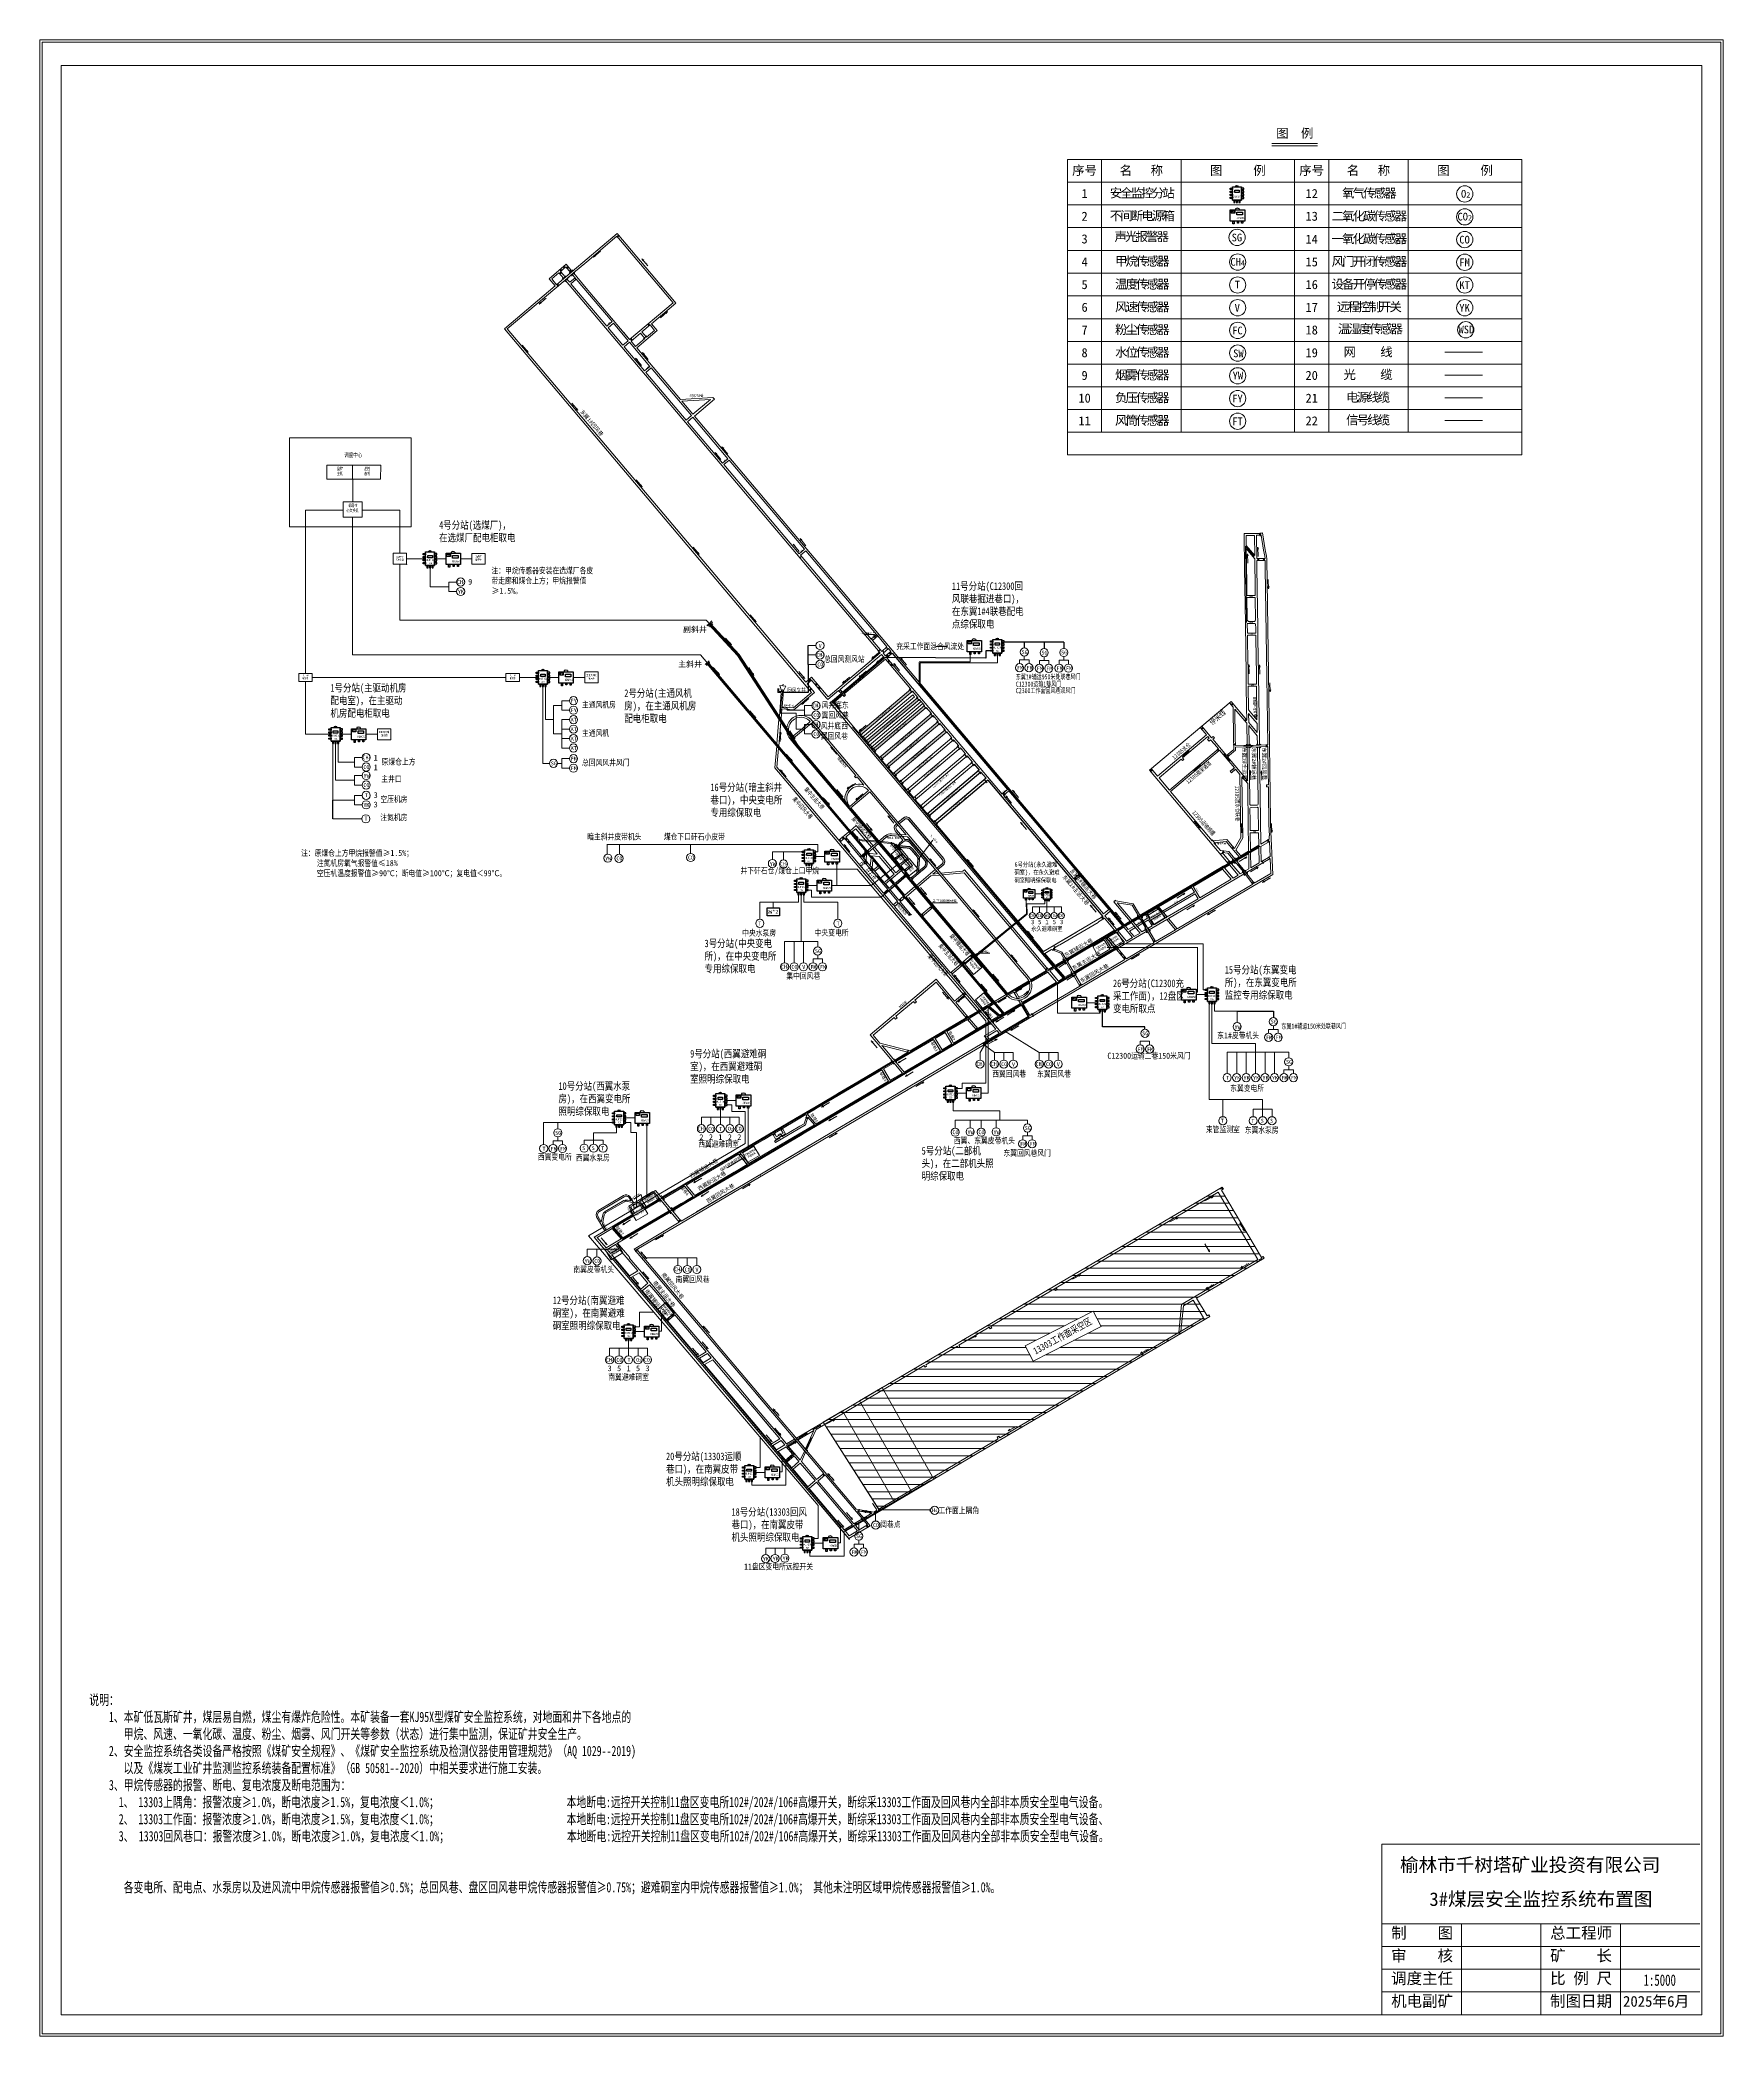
# Model space of a CAD drawing. Header units: millimetres. Extents: x 2501 to 6983, y 1724 to 12691.
# Drawn here: x 2536 to 6983, y 7417 to 12691 of the extents above; entities that cross this region are included whole.
import ezdxf
from ezdxf.enums import TextEntityAlignment as Align

# ---------------------------------------------------------------- set-up
doc = ezdxf.new("R2010")
doc.units = ezdxf.units.MM
for name, pattern in [('1 实线', [0]), ('2X0_5', [2.5, 2, -0.5]), ('ACAD_ISO02W100', [15, 12, -3]), ('Amconstr', [9999, 9999, 0]), ('CONTINOUS', [0]), ('CONTINUES', [20, 10, 10]), ('DASH', [0.35, 0.25, -0.1]), ('DASHED', [0.75, 0.5, -0.25]), ('X5', [3, 2, -1]), ('小点划线', [24, 20, -2, 0, -2]), ('小虚线', [3.5, 2, -1.5]), ('点划线', [46, 40, -3, 0, -3]), ('虚线（5，2）- - -', [7, 5, -2]), ('采区边界线', [15, 10, -2, 1, -2])]:
    doc.linetypes.add(name, pattern=pattern)
for name, color, linetype in [('4、10月', 131, 'Continuous'), ('HL', 7, 'Continuous'), ('hyh井田开拓巷道', 7, 'Continuous'), ('JMD', 6, 'Continuous'), ('TK', 7, 'Continuous'), ('保护煤柱', 4, 'FENCELINE1'), ('图层1', 7, 'Continuous'), ('图框', 7, 'Continuous'), ('文字', 7, 'Continuous'), ('文字标注', 7, 'Continuous'), ('注记', 7, 'Continuous'), ('监测监控', 7, 'Continuous'), ('通风系统', 7, 'Continuous'), ('风流', 7, 'Continuous')]:
    doc.layers.add(name, color=color, linetype=linetype)
doc.layers.add('井下工业网光缆', color=5, linetype='Continuous', lineweight=30)
doc.styles.add('GB2312', font='', dxfattribs={"width": 0.7, "height": 4})
doc.styles.get("Standard").update_dxf_attribs({"font": 'arial.ttf'})
doc.styles.add('仿宋', font='', dxfattribs={"width": 0.707})
doc.styles.add('宋体', font='', dxfattribs={"height": 2})
doc.styles.add('巷道名称', font='', dxfattribs={"height": 3})
doc.styles.add('新宋体', font='', dxfattribs={"width": 0.8})
doc.styles.add('标准', font='', dxfattribs={"width": 0.667})
doc.styles.get('GB2312').set_extended_font_data('FangSong_GB2312')
doc.styles.get('仿宋').set_extended_font_data('FangSong_GB2312')
doc.styles.get('宋体').set_extended_font_data('SimSun')
doc.styles.get('巷道名称').set_extended_font_data('FangSong_GB2312')
doc.styles.get('新宋体').set_extended_font_data('NSimSun')
doc.styles.get('标准').set_extended_font_data('SimSun')
doc.linetypes.add('442', pattern='A,5,[175,AAA.SHX,S=1,R=90,X=0,Y=0],5', length=10)
doc.linetypes.add('445', pattern='A,8,-0.5,[147,AAA.SHX,S=1,R=0,X=0,Y=0],-1.5', length=10)
doc.linetypes.add('447', pattern='A,8,-1,[148,AAA.SHX,S=1,R=0,X=0,Y=0],-1', length=10)
doc.linetypes.add('FENCELINE1', pattern='A,6.35,-2.54,[133,ltypeshp.shx,S=2.54,R=0,X=-2.54,Y=0],-2.54,25.4', length=36.83)

# ---------------------------------------------------------------- blocks, each defined once
blk = doc.blocks.new('A$C2A686CFF')
at = {"layer": 'JMD', "color": 1, "linetype": 'Continuous', "lineweight": 30}
for p, q in [((12, 30, 0), (0, 30, 0)), ((6, 30, 0), (6, 21, 0)), ((6, 9, 0), (6, 0, 0)), ((12, 0, 0), (0, 0, 0))]:
    blk.add_line(p, q, dxfattribs=at)
blk.add_arc((6, 15, 0), 10.6, 270, 90, dxfattribs=at)
blk = doc.blocks.new('A$C4BED7E22')
at = {"layer": 'JMD', "color": 5, "linetype": 'Continuous', "lineweight": 30}
for p, q in [((0, 1.4), (4.7, 4.3)), ((0, 1.4), (0.9, 0)), ((0.9, 2), (0.8, 1.4)), ((0.8, 1.4), (1.8, 0.6)), ((0.9, 0), (5.6, 2.9)), ((0.9, 2), (2, 1.2)), ((1.9, 2.6), (1.7, 1.9)), ((1.7, 1.9), (2.8, 1.2)), ((2, 1.2), (1.8, 0.6)), ((1.9, 2.6), (2.9, 1.8)), ((2.8, 3.1), (2.7, 2.5)), ((2.7, 2.5), (3.7, 1.7)), ((2.8, 3.1), (3.9, 2.3)), ((2.9, 1.8), (2.8, 1.2)), ((3.8, 3.7), (3.6, 3.1)), ((3.6, 3.1), (4.6, 2.3)), ((3.9, 2.3), (3.7, 1.7)), ((3.8, 3.7), (4.8, 2.9)), ((4.8, 2.9), (4.6, 2.3)), ((4.7, 4.3), (5.6, 2.9))]:
    blk.add_line(p, q, dxfattribs=at)
blk = doc.blocks.new('A$C26DC1665')
at = {"layer": 'JMD', "color": 5, "linetype": 'Continuous', "lineweight": 30}
for p, q in [((0, 1.4), (4.7, 4.3)), ((0, 1.4), (0.9, 0)), ((0.9, 2), (0.8, 1.4)), ((0.8, 1.4), (1.8, 0.6)), ((0.9, 0), (5.6, 2.9)), ((0.9, 2), (2, 1.2)), ((1.9, 2.6), (1.7, 1.9)), ((1.7, 1.9), (2.8, 1.2)), ((2, 1.2), (1.8, 0.6)), ((1.9, 2.6), (2.9, 1.8)), ((2.8, 3.1), (2.7, 2.5)), ((2.7, 2.5), (3.7, 1.7)), ((2.8, 3.1), (3.9, 2.3)), ((2.9, 1.8), (2.8, 1.2)), ((3.8, 3.7), (3.6, 3.1)), ((3.6, 3.1), (4.6, 2.3)), ((3.9, 2.3), (3.7, 1.7)), ((3.8, 3.7), (4.8, 2.9)), ((4.8, 2.9), (4.6, 2.3)), ((4.7, 4.3), (5.6, 2.9))]:
    blk.add_line(p, q, dxfattribs=at)
blk = doc.blocks.new('A$C03391366')
at = {"color": 0, "ltscale": 0.8}
blk.add_blockref('A$C26DC1665', (0, 0), dxfattribs=at)
blk = doc.blocks.new('A$C0C37771A')
at = {"layer": 'JMD', "color": 1, "linetype": 'Continuous', "lineweight": 30}
for p, q in [((0.7, 1.2, -1.2), (0, 0.5, -1.2)), ((0, 0.5, -1.2), (0.5, 0, -1.2)), ((0.4, 0.9, -1.2), (0.9, 0.4, -1.2)), ((4.1, 4.7, -1.2), (3.4, 3.9, -1.2)), ((3.7, 4.2, -1.2), (4.2, 3.7, -1.2)), ((4.1, 4.7, -1.2), (4.7, 4.1, -1.2))]:
    blk.add_line(p, q, dxfattribs=at)
blk.add_arc((2, 2.6, -1.2), 1.92, 224.8776, 44.8776, dxfattribs=at)
blk = doc.blocks.new('A$C622C59DB')
at = {"layer": 'JMD', "color": 6, "linetype": 'Continuous', "lineweight": 30}
for p, q in [((1.1, 5.6), (0, 5)), ((0.1, 1.9), (4.8, 4.6)), ((0.1, 1.9), (4.8, 4.6)), ((2.4, 3.3), (0.5, 6.6)), ((1.8, 4.5), (0.7, 3.9)), ((1.1, 5.6), (2.2, 6.2)), ((1.8, 4.5), (2.8, 5.1)), ((2.4, 3.3), (1.8, 4.5)), ((3.1, 2.1), (2, 1.5)), ((2.4, 3.3), (4.3, 0)), ((3.8, 0.9), (2.7, 0.3)), ((3.1, 2.1), (4.2, 2.7)), ((3.1, 2.1), (3.8, 0.9)), ((3.1, 2.1), (3.8, 0.9)), ((3.8, 0.9), (4.8, 1.6))]:
    blk.add_line(p, q, dxfattribs=at)
blk = doc.blocks.new('栅栏')
at = {"layer": 'JMD', "color": 1, "linetype": 'Continuous', "lineweight": 30}
for p, q in [((37414739.3, 4259672.7, -1.1), (37414738.9, 4259673.4, -1.1)), ((37414739.3, 4259672.7, -1.1), (37414740.1, 4259673.3, -1.1)), ((37414739.8, 4259673, -1.1), (37414739.4, 4259673.6, -1.1)), ((37414743.4, 4259675.3, -1.1), (37414743.1, 4259675.9, -1.1)), ((37414743.1, 4259675.1, -1.1), (37414743.9, 4259675.5, -1.1)), ((37414743.9, 4259675.5, -1.1), (37414743.5, 4259676.1, -1.1))]:
    blk.add_line(p, q, dxfattribs=at)
blk.add_arc((37414741.6, 4259674.2, -1.1), 1.76, 31.357, 211.357, dxfattribs=at)
blk = doc.blocks.new('咋厉害')
at = {"layer": 'JMD', "color": 1, "linetype": 'Continuous', "lineweight": 30}
for p, q in [((37415072.9, 4259879, -1), (37415072.6, 4259878.1, -1)), ((37415072.6, 4259878.1, -1), (37415073.3, 4259877.9, -1)), ((37415072.8, 4259878.6, -1), (37415073.5, 4259878.4, -1)), ((37415074.2, 4259883.3, -1), (37415073.9, 4259882.3, -1)), ((37415074, 4259882.7, -1), (37415074.7, 4259882.5, -1)), ((37415074.2, 4259883.3, -1), (37415074.9, 4259883.1, -1))]:
    blk.add_line(p, q, dxfattribs=at)
blk.add_arc((37415073.4, 4259880.7, -1), 1.76, 252.953, 72.953, dxfattribs=at)
blk = doc.blocks.new('11泵房')
at = {"color": 30, "lineweight": 35, "ltscale": 0.5}
for p, q in [((37414384.2, 4259499.5), (37414386.3, 4259495.8)), ((37414384.7, 4259499.7), (37414386.7, 4259496.1)), ((37414385.2, 4259500), (37414387.2, 4259496.3)), ((37414390.5, 4259503.1), (37414392.5, 4259499.5)), ((37414390.9, 4259503.4), (37414393, 4259499.7)), ((37414391.4, 4259503.7), (37414393.5, 4259500))]:
    blk.add_line(p, q, dxfattribs=at)
for centre, start, end in [((37414385.5, 4259497.7), 126.9192, 291.5864), ((37414386, 4259498), 306.9192, 111.5864), ((37414391.7, 4259501.4), 126.9192, 291.5864), ((37414392.2, 4259501.7), 306.9192, 111.5864)]:
    blk.add_arc(centre, 1.82, start, end, dxfattribs=at)
at = {"layer": 'JMD', "color": 1, "linetype": 'Continuous', "lineweight": 30}
for p, q in [((37414348.2, 4259451.7, -7109.7), (37414347.5, 4259451.3, -7109.7)), ((37414347.5, 4259451.3, -7109.7), (37414347.9, 4259450.7, -7109.7)), ((37414347.9, 4259451.5, -7109.7), (37414348.3, 4259450.9, -7109.7)), ((37414351.7, 4259453.8, -7109.7), (37414351, 4259453.3, -7109.7)), ((37414351.3, 4259453.5, -7109.7), (37414351.6, 4259453, -7109.7)), ((37414351.7, 4259453.8, -7109.7), (37414352, 4259453.3, -7109.7)), ((37414357.7, 4259484.1, 0), (37414357.1, 4259483.7, 0)), ((37414357.9, 4259483.7, 0), (37414357.3, 4259483.4, 0)), ((37414358.1, 4259483.4), (37414357.7, 4259484.1, 0)), ((37414359.9, 4259480.3, 0), (37414359.4, 4259480, 0)), ((37414360.2, 4259479.9, 0), (37414359.7, 4259480.7, 0)), ((37414360.2, 4259479.9, 0), (37414359.7, 4259479.6, 0)), ((37414372.1, 4259465.6, -7109.7), (37414371.4, 4259465.2, -7109.7)), ((37414371.4, 4259465.2, -7109.7), (37414371.7, 4259464.6, -7109.7)), ((37414371.8, 4259465.4, -7109.7), (37414372.1, 4259464.9, -7109.7)), ((37414375.6, 4259467.7, -7109.7), (37414374.8, 4259467.3, -7109.7)), ((37414375.1, 4259467.5, -7109.7), (37414375.5, 4259466.9, -7109.7)), ((37414375.6, 4259467.7, -7109.7), (37414375.9, 4259467.2, -7109.7))]:
    blk.add_line(p, q, dxfattribs=at)
for centre, start, end in [((37414349.6, 4259452.5, -7109.7), 211.357, 31.357), ((37414358.9, 4259482), 121.357, 301.357), ((37414373.5, 4259466.4, -7109.7), 211.357, 31.357)]:
    blk.add_arc(centre, 1.6, start, end, dxfattribs=at)
blk = doc.blocks.new('凤桥1')
at = {"layer": '图层1', "linetype": 'Continuous', "lineweight": 30}
for p, q in [((37415933.2, 4260386.2, -674.4), (37415931.2, 4260386.3, -674.4)), ((37415938.5, 4260379.6, -674.4), (37415933.2, 4260386.2, -674.4)), ((37415938.9, 4260390, -674.4), (37415939.3, 4260391.9, -674.4)), ((37415944.1, 4260383.3, -674.4), (37415938.9, 4260390, -674.4)), ((37415947, 4260383.3, -674.4), (37415944.1, 4260383.3, -674.4)), ((37415937.9, 4260376.9, -674.4), (37415938.5, 4260379.6, -674.4))]:
    blk.add_line(p, q, dxfattribs=at)
blk = doc.blocks.new('1避难点')
at = {"layer": 'JMD', "linetype": 'Continuous', "lineweight": 30}
for points in [[(37414433.7, 4259179.9), (37414433.4, 4259179.7), (37414436.2, 4259176.4), (37414436.5, 4259176.6)], [(37414436.9, 4259182.7), (37414436.6, 4259182.4), (37414439.5, 4259179.1), (37414439.8, 4259179.4)], [(37414447.7, 4259186.1), (37414448.1, 4259186.4), (37414445.3, 4259189.7), (37414445, 4259189.5)], [(37414451, 4259188.9), (37414451.3, 4259189.1), (37414448.6, 4259192.5), (37414448.3, 4259192.3)]]:
    blk.add_hatch(color=30, dxfattribs=at).paths.add_polyline_path(points)
at = {"layer": 'JMD', "color": 30, "linetype": '2X0_5', "lineweight": 30, "ltscale": 0.0001}
for p, q in [((37414433.4, 4259178.9, -19), (37414431.9, 4259177.6, -19)), ((37414432.1, 4259177.3, -19), (37414431.9, 4259177.6, -19)), ((37414433.6, 4259178.7, -19), (37414432.1, 4259177.3, -19)), ((37414436.7, 4259181.7, -19.3), (37414435.1, 4259180.4, -19.3)), ((37414435.3, 4259180.1, -19.3), (37414435.1, 4259180.4, -19.3)), ((37414436.9, 4259181.5, -19.3), (37414435.3, 4259180.1, -19.3)), ((37414446, 4259189.6, -19.3), (37414447.6, 4259190.9, -19.3)), ((37414446.2, 4259189.3, -19.3), (37414447.8, 4259190.6, -19.3)), ((37414447.8, 4259190.6, -19.3), (37414447.6, 4259190.9, -19.3)), ((37414449.3, 4259192.3, -19), (37414450.9, 4259193.7, -19)), ((37414449.5, 4259192.1, -19), (37414451.1, 4259193.4, -19)), ((37414451.1, 4259193.4, -19), (37414450.9, 4259193.7, -19))]:
    blk.add_line(p, q, dxfattribs=at)
at = {"layer": 'JMD', "color": 30, "linetype": 'Continuous', "lineweight": 30}
for p, q in [((37414432.8, 4259179.2, -19), (37414432.5, 4259179.4, -19)), ((37414434, 4259180.2, -19), (37414432.8, 4259179.2, -19)), ((37414435.9, 4259176.1, -19), (37414433, 4259179.4, -19)), ((37414433.6, 4259179.4, -19), (37414433.3, 4259179.1, -19)), ((37414436.2, 4259176.4, -19), (37414433.4, 4259179.7, -19)), ((37414433.9, 4259179.1, -19), (37414433.6, 4259178.8, -19)), ((37414433.7, 4259180.4, -19), (37414434, 4259180.2, -19)), ((37414436.5, 4259176.6, -19), (37414433.7, 4259179.9, -19)), ((37414434.1, 4259178.8, -19), (37414433.8, 4259178.5, -19)), ((37414434.4, 4259178.5, -19), (37414434.1, 4259178.2, -19)), ((37414434.6, 4259178.2, -19), (37414434.3, 4259177.9, -19)), ((37414434.9, 4259177.9, -19), (37414434.6, 4259177.6, -19)), ((37414435.1, 4259177.6, -19), (37414434.8, 4259177.3, -19)), ((37414435.4, 4259177.3, -19), (37414435.1, 4259177, -19)), ((37414435.6, 4259177, -19), (37414435.3, 4259176.8, -19)), ((37414436.8, 4259176.9, -19), (37414435.6, 4259175.8, -19)), ((37414435.9, 4259176.7, -19), (37414435.6, 4259176.5, -19)), ((37414436.1, 4259181.9, -19.3), (37414435.8, 4259182.2, -19.3)), ((37414436.1, 4259176.4, -19), (37414435.8, 4259176.2, -19)), ((37414437.2, 4259183, -19.3), (37414436.1, 4259181.9, -19.3)), ((37414439.2, 4259178.9, -19.3), (37414436.3, 4259182.2, -19.3)), ((37414439.5, 4259179.1, -19.3), (37414436.6, 4259182.4, -19.3)), ((37414436.9, 4259182.1, -19.3), (37414436.6, 4259181.9, -19.3)), ((37414437.1, 4259181.8, -19.3), (37414436.8, 4259181.6, -19.3)), ((37414437, 4259176.6, -19), (37414436.8, 4259176.9, -19)), ((37414439.8, 4259179.4, -19.3), (37414436.9, 4259182.7, -19.3)), ((37414437, 4259183.2, -19.3), (37414437.2, 4259183, -19.3)), ((37414437.4, 4259181.6, -19.3), (37414437.1, 4259181.3, -19.3)), ((37414437.7, 4259181.3, -19.3), (37414437.3, 4259181, -19.3)), ((37414437.9, 4259181, -19.3), (37414437.6, 4259180.7, -19.3)), ((37414438.2, 4259180.7, -19.3), (37414437.9, 4259180.4, -19.3)), ((37414438.4, 4259180.4, -19.3), (37414438.1, 4259180.1, -19.3)), ((37414438.7, 4259180.1, -19.3), (37414438.4, 4259179.8, -19.3)), ((37414438.9, 4259179.8, -19.3), (37414438.6, 4259179.5, -19.3)), ((37414440.1, 4259179.6, -19.3), (37414438.9, 4259178.6, -19.3)), ((37414439.2, 4259179.5, -19.3), (37414438.9, 4259179.2, -19.3)), ((37414438.9, 4259178.6, -19.3), (37414439.1, 4259178.4, -19.3)), ((37414439.4, 4259179.2, -19.3), (37414439.1, 4259178.9, -19.3)), ((37414440.3, 4259179.4, -19.3), (37414440.1, 4259179.6, -19.3)), ((37414444.5, 4259189.5, -19.3), (37414444.7, 4259189.2, -19.3)), ((37414444.7, 4259189.2, -19.3), (37414445.9, 4259190.2, -19.3)), ((37414447.7, 4259186.1, -19.3), (37414445, 4259189.5, -19.3)), ((37414448.1, 4259186.4, -19.3), (37414445.3, 4259189.7, -19.3)), ((37414445.5, 4259189.4, -19.3), (37414445.9, 4259189.7, -19.3)), ((37414445.9, 4259190.2, -19.3), (37414445.6, 4259190.5, -19.3)), ((37414448.4, 4259186.6, -19.3), (37414445.6, 4259190, -19.3)), ((37414445.8, 4259189.1, -19.3), (37414446.1, 4259189.4, -19.3)), ((37414446, 4259188.8, -19.3), (37414446.3, 4259189.1, -19.3)), ((37414446.3, 4259188.6, -19.3), (37414446.6, 4259188.8, -19.3)), ((37414446.5, 4259188.2, -19.3), (37414446.8, 4259188.5, -19.3)), ((37414446.8, 4259187.9, -19.3), (37414447.1, 4259188.2, -19.3)), ((37414447, 4259187.6, -19.3), (37414447.3, 4259187.9, -19.3)), ((37414447.3, 4259187.3, -19.3), (37414447.6, 4259187.6, -19.3)), ((37414447.5, 4259187, -19.3), (37414447.8, 4259187.3, -19.3)), ((37414447.5, 4259185.9, -19.3), (37414448.7, 4259186.9, -19.3)), ((37414447.7, 4259185.7, -19.3), (37414447.5, 4259185.9, -19.3)), ((37414447.7, 4259192.3, -19), (37414448, 4259192, -19)), ((37414447.8, 4259186.8, -19.3), (37414448.1, 4259187, -19.3)), ((37414448, 4259192, -19), (37414449.2, 4259193, -19)), ((37414448, 4259186.5, -19.3), (37414448.3, 4259186.7, -19.3)), ((37414451, 4259188.9, -19), (37414448.3, 4259192.3, -19)), ((37414451.3, 4259189.1, -19), (37414448.6, 4259192.5, -19)), ((37414448.7, 4259186.9, -19.3), (37414448.8, 4259186.7, -19.3)), ((37414448.8, 4259192.2, -19), (37414449.1, 4259192.5, -19)), ((37414449.2, 4259193, -19), (37414448.9, 4259193.3, -19)), ((37414451.7, 4259189.4, -19), (37414448.9, 4259192.8, -19)), ((37414449.1, 4259191.9, -19), (37414449.4, 4259192.2, -19)), ((37414449.3, 4259191.6, -19), (37414449.6, 4259191.9, -19)), ((37414449.6, 4259191.3, -19), (37414449.9, 4259191.6, -19)), ((37414449.8, 4259191, -19), (37414450.1, 4259191.3, -19)), ((37414450.1, 4259190.7, -19), (37414450.4, 4259191, -19)), ((37414450.3, 4259190.4, -19), (37414450.6, 4259190.7, -19)), ((37414450.6, 4259190.1, -19), (37414450.9, 4259190.4, -19)), ((37414450.8, 4259189.8, -19), (37414451.1, 4259190.1, -19)), ((37414450.8, 4259188.7, -19), (37414452, 4259189.7, -19)), ((37414450.9, 4259188.4, -19), (37414450.8, 4259188.7, -19)), ((37414451, 4259189.5, -19), (37414451.4, 4259189.8, -19)), ((37414451.3, 4259189.2, -19), (37414451.6, 4259189.5, -19)), ((37414452, 4259189.7, -19), (37414452.1, 4259189.4, -19))]:
    blk.add_line(p, q, dxfattribs=at)
at = {"layer": 'JMD', "color": 30, "linetype": '2X0_5', "lineweight": 30, "ltscale": 0.0001}
for centre, start, end in [((37414434.5, 4259179.7, -19), 224.3739, 287.7775), ((37414437.8, 4259182.5, -19.3), 224.3739, 287.7775), ((37414445, 4259188.6, -19.3), 332.6147, 36.0183), ((37414448.3, 4259191.4, -19), 332.6147, 36.0183)]:
    blk.add_arc(centre, 3.45, start, end, dxfattribs=at)
blk = doc.blocks.new('A$C4A5408C1')
at = {"layer": 'JMD', "color": 5, "linetype": 'Continuous', "lineweight": 30}
for p, q in [((0, 1.4), (4.7, 4.3)), ((0, 1.4), (0.9, 0)), ((0.9, 2), (0.8, 1.4)), ((0.8, 1.4), (1.8, 0.6)), ((0.9, 0), (5.6, 2.9)), ((0.9, 2), (2, 1.2)), ((1.9, 2.6), (1.7, 1.9)), ((1.7, 1.9), (2.7, 1.2)), ((2, 1.2), (1.8, 0.6)), ((1.9, 2.6), (2.9, 1.8)), ((2.8, 3.1), (2.7, 2.5)), ((2.7, 2.5), (3.7, 1.7)), ((2.9, 1.8), (2.7, 1.2)), ((2.8, 3.1), (3.9, 2.3)), ((3.8, 3.7), (3.6, 3.1)), ((3.6, 3.1), (4.6, 2.3)), ((3.9, 2.3), (3.7, 1.7)), ((3.8, 3.7), (4.8, 2.9)), ((4.8, 2.9), (4.6, 2.3)), ((4.7, 4.3), (5.6, 2.9))]:
    blk.add_line(p, q, dxfattribs=at)
blk = doc.blocks.new('A$C32DC195A')
at = {"layer": 'JMD', "color": 5, "linetype": 'Continuous', "lineweight": 30}
for p, q in [((0, 1.4), (4.7, 4.3)), ((0, 1.4), (0.9, 0)), ((0.9, 2), (0.8, 1.4)), ((0.8, 1.4), (1.8, 0.6)), ((0.9, 0), (5.6, 2.9)), ((0.9, 2), (2, 1.2)), ((1.9, 2.6), (1.7, 1.9)), ((1.7, 1.9), (2.7, 1.2)), ((2, 1.2), (1.8, 0.6)), ((1.9, 2.6), (2.9, 1.8)), ((2.8, 3.1), (2.7, 2.5)), ((2.7, 2.5), (3.7, 1.7)), ((2.9, 1.8), (2.7, 1.2)), ((2.8, 3.1), (3.9, 2.3)), ((3.8, 3.7), (3.6, 3.1)), ((3.6, 3.1), (4.6, 2.3)), ((3.9, 2.3), (3.7, 1.7)), ((3.8, 3.7), (4.8, 2.9)), ((4.8, 2.9), (4.6, 2.3)), ((4.7, 4.3), (5.6, 2.9))]:
    blk.add_line(p, q, dxfattribs=at)
blk = doc.blocks.new('A$C305E440D')
at = {"layer": '通风系统', "color": 5, "lineweight": 0}
for p, q in [((0, 18.6), (15.8, 0)), ((11, 3.2), (15.8, 0)), ((15.8, 0), (13.4, 5.3))]:
    blk.add_line(p, q, dxfattribs=at)
blk = doc.blocks.new('A$C4DB71547')
at = {"layer": '风流', "color": 1, "lineweight": 0}
for p, q in [((16.3, 0), (0, 18.1)), ((0, 18.1), (2.6, 12.9)), ((4.9, 15), (0, 18.1))]:
    blk.add_line(p, q, dxfattribs=at)
at = {"layer": '通风系统', "color": 1, "lineweight": 0, "insert": (8, 7.5, 1.5), "char_height": 6.075, "width": 34.878, "attachment_point": 1, "rotation": 35.7958}
blk.add_mtext('{\\fSimSun|b0|i0|c134|p2;S}', dxfattribs=at)
blk = doc.blocks.new('系统底图')
at = {"lineweight": 20, "ltscale": 0.5}
h = blk.add_hatch(dxfattribs=at)
h.set_pattern_fill('AR-SAND', color=256, scale=0.05)
h.set_pattern_definition([(37.5, (-37005845.4726, 2474.824), (-0.0800015648, 2.44706618665), [0, -1.9304, 0, -2.159, 0, -2.06375]), (7.5, (-37005845.4726, 2474.824), (2.2476164157, 3.58412550284), [0, -1.0414, 0, -1.7399, 0, -0.66675]), (327.5, (-37005847.0347, 2474.824), (3.95496185121, 0.00718592339), [0, -0.635, 0, -2.286, 0, -2.9845]), (317.5, (-37005847.0347, 2474.824), (3.81778226236, 1.1146466163), [0, -0.3175, 0, -1.4986, 0, -1.7145])])
h.paths.add_polyline_path([(408346.1, 4257076.1), (408480, 4257189.2), (408475.5, 4257194.6), (408341.6, 4257081.5)])
h.paths.add_polyline_path([(408364.1, 4257054.8), (408498, 4257167.9), (408493.5, 4257173.2), (408359.6, 4257060.1)])
h.paths.add_polyline_path([(408382.2, 4257033.4), (408516.1, 4257146.5), (408511.6, 4257151.8), (408377.7, 4257038.7)])
h.paths.add_polyline_path([(408400.2, 4257012), (408534.1, 4257125.1), (408529.6, 4257130.5), (408395.7, 4257017.4)])
h.paths.add_polyline_path([(408418.3, 4256990.7), (408552.1, 4257103.8), (408547.6, 4257109.1), (408413.8, 4256996)])
h.paths.add_polyline_path([(408436.3, 4256969.3), (408570.2, 4257082.4), (408565.7, 4257087.8), (408431.8, 4256974.7)])
for points in [[(408441.4, 4256842.5), (408455.6, 4256854.5), (408455.6, 4256854.5), (408458.8, 4256856.5), (408462.6, 4256857.3), (408466.5, 4256857), (408469.9, 4256855.5), (408472.9, 4256853), (408562.2, 4256747.1), (408564.1, 4256744.1), (408565.1, 4256740.1), (408564.7, 4256736.4), (408563.2, 4256732.6), (408560.7, 4256729.6), (408546.7, 4256718.1), (408543.6, 4256721.6), (408557.9, 4256733.6), (408559.5, 4256735.7), (408560.4, 4256738.9), (408560, 4256741.7), (408558.7, 4256744.2), (408469.1, 4256850.1), (408466.8, 4256851.8), (408464.1, 4256852.6), (408461.1, 4256852.3), (408458.6, 4256850.9), (408444.5, 4256838.9)], [(408495.7, 4256712.8), (408498.5, 4256709.9), (408513.4, 4256722.6), (408515.6, 4256725), (408517.2, 4256727.7), (408518.2, 4256730.8), (408518.8, 4256734.2), (408518.6, 4256737.4), (408517.9, 4256740.3), (408516.6, 4256743.3), (408514.6, 4256746.1), (408474.2, 4256793.7), (408471.6, 4256795.6), (408468.7, 4256797), (408465.7, 4256797.8), (408462.6, 4256798.1), (408459.2, 4256797.7), (408460.3, 4256793.8), (408463, 4256793.9), (408465.5, 4256793.6), (408467.7, 4256793.1), (408470, 4256791.8), (408471.5, 4256790.6), (408511.7, 4256743.2), (408512.9, 4256741.4), (408513.9, 4256739.2), (408514.4, 4256737), (408514.7, 4256734.9), (408514.5, 4256732.4), (408513.9, 4256730.6), (408513, 4256728.5), (408511.7, 4256726.7)], [(408490.8, 4256708.5), (408495.7, 4256712.8), (408498.2, 4256743.8), (408498, 4256747.3), (408497.4, 4256750.5), (408496.1, 4256753.5), (408494.2, 4256756.3), (408478.4, 4256774.8), (408477.9, 4256775.3), (408475.7, 4256776.9), (408473.4, 4256778), (408470.5, 4256778.9), (408446.7, 4256781.1), (408446.3, 4256776.8), (408467.5, 4256775), (408469.5, 4256774.7), (408471.3, 4256774.1), (408473.5, 4256773), (408474.9, 4256771.9), (408476.6, 4256770.3), (408490.6, 4256753.7), (408491.9, 4256751.9), (408493, 4256749.9), (408493.5, 4256748), (408493.8, 4256746.3), (408493.8, 4256743.4)]]:
    blk.add_hatch(color=3, dxfattribs=at).paths.add_polyline_path(points)
at = {"lineweight": 20}
for color, points in [(256, [(409101.5, 4256600.1), (409096.4, 4256597.1), (409095.5, 4256598.5), (409100.7, 4256601.6)]), (1, [(408223.7, 4255243.3, 1), (408226.3, 4255243.3, 1)])]:
    blk.add_hatch(color=color, dxfattribs=at).paths.add_polyline_path(points)
at = {"lineweight": 20, "ltscale": 0.5}
h = blk.add_hatch(dxfattribs=at)
h.set_pattern_fill('ANSI31', color=256, scale=6, angle=315)
h.set_pattern_definition([(0, (408466.573, 4255290.4), (4e-15, 19.05), [])])
edge = h.paths.add_edge_path()
edge.add_line((408243.7, 4255258.2), (408393.3, 4255023.5))
edge.add_line((408393.3, 4255023.5), (409265.3, 4255537.7))
edge.add_line((409265.3, 4255537.7), (409262.5, 4255542.4))
edge.add_line((409262.5, 4255542.4), (409258, 4255539.7))
edge.add_line((409258, 4255539.7), (409230.3, 4255586.6))
edge.add_line((409230.3, 4255586.6), (409409, 4255691.9))
edge.add_line((409409, 4255691.9), (409406.2, 4255696.7))
edge.add_line((409406.2, 4255696.7), (409401.4, 4255693.9))
edge.add_line((409401.4, 4255693.9), (409296.6, 4255871.7))
edge.add_line((409296.6, 4255871.7), (409301.3, 4255874.5))
edge.add_line((409301.3, 4255874.5), (409298.2, 4255879.8))
edge.add_line((409298.2, 4255879.8), (408244.3, 4255258.6))
h.paths.add_polyline_path([(408778, 4255460.1), (408798.9, 4255419.6), (408978, 4255511.7), (408957.1, 4255552.2)], flags=16)
at = {"layer": 'JMD', "linetype": 'Continuous', "lineweight": 20}
for points in [[(408386.3, 4257334.6), (408386.6, 4257334.9), (408383.9, 4257338.3), (408383.6, 4257338)], [(409388.1, 4257122.2), (409388.5, 4257122.2), (409388.6, 4257126.6), (409388.2, 4257126.6)], [(408433.2, 4256747.3), (408433, 4256747.1), (408435.3, 4256744.5), (408435.5, 4256744.7)], [(408459.2, 4256716.7), (408458.9, 4256716.5), (408461.2, 4256713.8), (408461.4, 4256714)], [(408530.1, 4256615.9), (408530.4, 4256616.1), (408527.7, 4256619.5), (408527.3, 4256619.3)], [(408635.8, 4256486.7), (408636.1, 4256486.9), (408633.4, 4256490.3), (408633.1, 4256490.1)], [(408639.1, 4256489.5), (408639.4, 4256489.7), (408636.7, 4256493.1), (408636.3, 4256492.8)], [(408612.2, 4256472.4), (408611.9, 4256472.2), (408614.7, 4256468.9), (408615, 4256469.1)], [(408615.5, 4256475.2), (408615.2, 4256474.9), (408618, 4256471.6), (408618.3, 4256471.9)], [(408026.4, 4255966.5), (408026.1, 4255966.8), (408022.8, 4255963.9), (408023.1, 4255963.6)]]:
    blk.add_hatch(color=30, dxfattribs=at).paths.add_polyline_path(points)
at = {"lineweight": 20}
for p, q in [((407699.2, 4258398.4, 1829.8), (407580.8, 4258298.3, 1961.2)), ((407698.7, 4258391.3, 2685.9), (407619, 4258324.1, 2841.7)), ((407847.1, 4258215.6, 2275.6), (407698.7, 4258391.3, 2275.6)), ((407850.9, 4258218.9, 2275.6), (407699.2, 4258398.4, 2275.6)), ((407562, 4258275.8, 2953.5), (407409, 4258146.6, 3252.9)), ((407564.7, 4258317.4, 1961.2), (407519.7, 4258279.4, 2011.1)), ((407535.8, 4258260.3, 2952.9), (407519.7, 4258279.4, 2954.9)), ((407545.8, 4258294.9, 1985.7), (407526.7, 4258278.8, 2006.9)), ((407539.6, 4258263.5, 2952.9), (407526.7, 4258278.8, 2954.5)), ((407558.7, 4258279.7, 1985.7), (407539.6, 4258263.5, 2006.9)), ((407564.1, 4258310.4, 1965.4), (407550, 4258298.5, 1981)), ((407550, 4258298.5, 2331.6), (407562.2, 4258284.1, 2793.1)), ((407580.8, 4258298.3, 1961.2), (407558.7, 4258279.7, 1985.7)), ((407584.1, 4258294.5, 2910.2), (407562, 4258275.8, 2953.5)), ((408394.1, 4257290.9, 2850.7), (407562.8, 4258274.9, 2952.4)), ((407564.1, 4258310.4, 2489.5), (407576.3, 4258296, 2812.1)), ((407580.1, 4258299.3, 1960.2), (407564.7, 4258317.4, 1960.2)), ((407580.3, 4258291.3, 2917.7), (407566.2, 4258279.4, 2945.3)), ((407566.9, 4258278.5, 2974.7), (407574.3, 4258269.8, 3253.4)), ((407588.4, 4258281.7, 3132.7), (407574.3, 4258269.8, 3253.4)), ((407591.6, 4258277.9, 3132.7), (407577.5, 4258266, 3253.4)), ((407581, 4258290.4, 2938.2), (407588.4, 4258281.7, 3132.7)), ((407619, 4258324.1, 2841.7), (407584.1, 4258294.5, 2910.2)), ((407613.6, 4258259.6, 825.5), (407584.8, 4258293.6, 1960.2)), ((407686.1, 4258166, 1960.2), (407591.6, 4258277.9, 1959.2)), ((407535.8, 4258260.3, 2011.1), (407401.6, 4258146.9, 2160.1)), ((407672.1, 4258154, 3373), (407577.5, 4258266, 3243.3)), ((407732.5, 4258118.8, 2669.5), (407613.6, 4258259.6, 825.5)), ((407847.1, 4258215.6, 2275.6), (407732.5, 4258118.8, 2616.4)), ((407854.5, 4258214.7, 2678.4), (407790.1, 4258160.3, 2590.4)), ((407854.5, 4258214.7, 2421.2), (407850.9, 4258218.9, 2275.6)), ((408213.1, 4257186.4, 1960.2), (407401.6, 4258146.9, 1960.2)), ((408197.7, 4257213.1, 3187.2), (407409, 4258146.6, 3251.9)), ((407672.1, 4258154, 3374), (407686.1, 4258166, 1960.2)), ((407675.6, 4258149.8, 3246.9), (407689.7, 4258161.8, 3259.1)), ((407714.6, 4258103.7, 2944.3), (407675.6, 4258149.8, 3029.3)), ((407728.7, 4258115.6, 2031), (407689.7, 4258161.8, 3258.1)), ((407728.7, 4258115.6, 2917.7), (407714.6, 4258103.7, 2945.3)), ((407732.5, 4258118.8, 2035.9), (407716.8, 4258137.5, 2009.8)), ((407760.9, 4258135.6, 2550.5), (407736.1, 4258114.6, 2516.5)), ((407772.8, 4258121.5, 3419), (407748, 4258100.5, 3560)), ((407805.3, 4258142.4, 2134.3), (407751.2, 4258096.7, 2067.8)), ((407772.8, 4258121.5, 3419), (407760.9, 4258135.6, 2550.5)), ((407786.3, 4258157.1, 2585.1), (407764.7, 4258138.9, 2555.7)), ((407776.7, 4258124.8, 2868.3), (407764.7, 4258138.9, 2856.8)), ((407798.2, 4258142.9, 3275.3), (407776.7, 4258124.8, 3397.3)), ((407786.3, 4258157.1, 3253.4), (407798.2, 4258142.9, 3253.4)), ((407790.1, 4258160.3, 3253.4), (407805.3, 4258142.4, 3253.4)), ((407732.2, 4258111.4, 2916.2), (407718.1, 4258099.5, 2945.3)), ((407772.1, 4258035.7, 3252.4), (407718.1, 4258099.5, 3184.8)), ((407786.1, 4258047.6, 2127.5), (407732.2, 4258111.4, 2036.9)), ((407748, 4258100.5, 2061.5), (407736.1, 4258114.6, 2041.8)), ((407866.6, 4257960.1, 2257.9), (407751.2, 4258096.7, 2066.8)), ((407786.1, 4258047.6, 3132.7), (407772.1, 4258035.7, 3253.4)), ((407789.4, 4258043.8, 3132.7), (407775.3, 4258031.9, 3253.4)), ((407881.7, 4257905.9, 3209.1), (407775.3, 4258031.9, 3161)), ((407895.8, 4257917.8, 3151.5), (407789.4, 4258043.8, 3131.7)), ((407951.9, 4257965.2, 2876.8), (407866.6, 4257960.1, 2258.9)), ((407946.3, 4257960.5, 2834.3), (407870.1, 4257956, 3237.4)), ((407946.3, 4257960.5, 2221.3), (407899.6, 4257921, 2312.7)), ((407956.2, 4257960.7, 1802), (407903.6, 4257916.3, 1961.2)), ((407952.1, 4257965.3, 2210), (407951.9, 4257965.2, 2210.3)), ((407952.1, 4257965.3, 2210.1), (407956.2, 4257960.7, 1799.6)), ((407899.6, 4257921, 2312.7), (407870.1, 4257956, 2263.8)), ((407895.8, 4257917.8, 2075.3), (407881.7, 4257905.9, 2102.9)), ((407899.8, 4257913.1, 2075.3), (407885.7, 4257901.2, 2102.9)), ((407992.1, 4257803.8, 3169.5), (407899.8, 4257913.1, 3152.3)), ((407903.6, 4257916.3, 1961.2), (409038.8, 4256572.6, 1961.2)), ((407978, 4257791.9, 3252.7), (407885.7, 4257901.2, 3210.9)), ((407992.1, 4257803.8, 3169.5), (407978, 4257791.9, 3253.7)), ((407995.3, 4257800, 3133.1), (407981.2, 4257788.1, 3253.8)), ((408194.4, 4257564.4, 3185.6), (407995.3, 4257800, 3132.1)), ((408180.3, 4257552.5, 3167.1), (407981.2, 4257788.1, 3075.3)), ((409382.9, 4257606.3, 1468.5), (409399.7, 4257606.5, 1458.6)), ((409383.7, 4257548.3, 1000.6), (409382.9, 4257601.3, 921.1)), ((409388.4, 4257601.4, 1489.1), (409400.5, 4257601.6, 1481.9)), ((409389.3, 4257539.8, 1468.9), (409388.4, 4257601.4, 1489.1)), ((409399.6, 4257607.2, 1021), (409404, 4257607.7, 1021)), ((409399.7, 4257606.5, 1458.6), (409399.6, 4257607.2, 1021)), ((409407.3, 4257562.3, 1158.5), (409400.5, 4257601.6, 1390.6)), ((409407.3, 4257562.3, 1158.5), (409400.5, 4257601.6, 1390.6)), ((409411.8, 4257562.7, 1021.8), (409404, 4257607.7, 1021.8)), ((409411.8, 4257562.7, 1021.8), (409404, 4257607.7, 1021.8)), ((408194.4, 4257564.4, 3134.2), (408180.3, 4257552.5, 3254.9)), ((408197.6, 4257560.5, 3134.2), (408183.5, 4257548.6, 3254.9)), ((408370.4, 4257327.4, 3254.8), (408183.5, 4257548.6, 3253.9)), ((408197.6, 4257560.5, 3134.2), (408384.5, 4257339.3, 3133.8)), ((409361.4, 4257566.1, -236.8), (409383.8, 4257539.6, -2875.1)), ((409361.9, 4257534.8, 2548.8), (409361.4, 4257566.1, 2926.7)), ((409384.2, 4257514.6, 1051.2), (409383.8, 4257539.7, 1013.6)), ((409411.2, 4257540.1, 1021.1), (409389.3, 4257539.8, 1021.2)), ((409394.1, 4257540.4, 3261.2), (409394.2, 4257534.2, 3261.2)), ((409394.9, 4257540.4, 3261.2), (409395, 4257534.2, 3261.2)), ((409410.1, 4257546.1, 1062.6), (409407.3, 4257562.3, 1158.2)), ((409409.1, 4257540.7, 3261.2), (409409.2, 4257534.5, 3261.2)), ((409409.9, 4257540.7, 3261.2), (409410, 4257534.5, 3261.2)), ((409411.2, 4257540.1, 1027), (409410.1, 4257546.1, 1062.3)), ((409414.6, 4257546.5, 1021.8), (409411.8, 4257562.7, 1021.8)), ((409415.8, 4257539.6, 1021.8), (409414.6, 4257546.5, 1021.8)), ((409422.7, 4257053.9, 1021.8), (409415.8, 4257539.6, 1021.8)), ((409357.2, 4257514, 2915.1), (409356.9, 4257534.8, 3159.4)), ((409359.2, 4257368.3, 4799.2), (409357.2, 4257514, 2915.1)), ((409362.2, 4257514.1, 2299.2), (409361.9, 4257534.8, 2548.8)), ((409362.6, 4257483.3, 1927.7), (409362.3, 4257514.1, 2220.2)), ((409363.2, 4257442.2, 1431.1), (409362.6, 4257483.3, 1927.7)), ((409384.6, 4257483.7, 1097.7), (409384.2, 4257514.6, 1051.2)), ((409385.2, 4257442.2, 1159.9), (409384.6, 4257483.7, 1097.7)), ((409411.4, 4257535.1, 1021.1), (409389.4, 4257534.8, 1020.5)), ((409389.7, 4257514.7, 1050.7), (409389.4, 4257534.8, 1020.5)), ((409391.9, 4257356.6, 1288.4), (409389.7, 4257514.7, 1050.7)), ((409411.7, 4257514, 1052.6), (409411.4, 4257535.1, 1021.1)), ((409415.7, 4257227.7, 1482.4), (409411.7, 4257514, 1052.6)), ((409385.2, 4257442.2, 705.3), (409363.2, 4257442.2, 705.3)), ((409364, 4257382.1, 705.3), (409363.3, 4257437.2, 705.3)), ((409385.3, 4257437.2, 705.3), (409363.3, 4257437.2, 705.3)), ((409386.1, 4257377.4, 1137.6), (409385.3, 4257437.2, 705.3)), ((409364.1, 4257376.8, 2710), (409364, 4257382.1, 2725.1)), ((408370.4, 4257327.4, 3255.8), (408384.5, 4257339.3, 3255.8)), ((408373.7, 4257323.6, 3255.8), (408387.8, 4257335.5, 3255.8)), ((408387.8, 4257335.5, 3133.8), (408412.3, 4257306.4, 3133.7)), ((409361.1, 4257233.2, -387), (409359.2, 4257368.3, 1201.4)), ((409364.6, 4257342.6, 2613), (409364.2, 4257368.4, 2686.3)), ((409384.2, 4257368.4, -2651.1), (409364.2, 4257368.4, -2651.1)), ((409364.6, 4257342.6, 705.3), (409386.6, 4257342.6, 705.3)), ((409365, 4257312.8, 2528.1), (409364.7, 4257337.6, 2598.8)), ((409364.7, 4257337.6, 705.3), (409386.7, 4257337.6, 705.3)), ((409383.1, 4257373.9, -2651.1), (409367.1, 4257373.9, -2651.1)), ((409386.4, 4257356.5, 1288.4), (409386.3, 4257366.1, 1219.3)), ((409386.6, 4257342.6, 705.3), (409386.4, 4257356.5, 1020.7)), ((409386.8, 4257327.8, 1331.8), (409386.7, 4257337.6, 1225.7)), ((409388.2, 4257233.2, 1473.5), (409386.8, 4257327.8, 1331.5)), ((409392.3, 4257327.9, 1343.3), (409391.9, 4257356.6, 1360.3)), ((409392.3, 4257328, 1331.4), (409391.9, 4257356.6, 1288.5)), ((409393.7, 4257233.3, 1738.1), (409392.3, 4257327.9, 1343.3)), ((408398.3, 4257294.5, 3196), (408373.7, 4257323.6, 3247.9)), ((408404.1, 4257279.1, 2849.5), (408397.6, 4257286.7, 2850.3)), ((408408.2, 4257282.6, -64184.1), (408401.8, 4257290.2, -64170.4)), ((408475.5, 4257194.6, 2840.8), (408408.1, 4257274.2, 2849)), ((408415.9, 4257302.2, -64218.5), (408422.3, 4257294.5, -64218.5)), ((409365.4, 4257284.8, 2448.5), (409365, 4257312.8, 2528.1)), ((409366.2, 4257233.3, 2302.4), (409365.4, 4257284.8, 2448.5)), ((409361.6, 4257202.7, -746), (409361.1, 4257233.2, -387)), ((409366.5, 4257207.7, 2229.5), (409366.2, 4257233.3, 2302.4)), ((409388.5, 4257207.7, 1511.8), (409388.2, 4257233.2, 1473.5)), ((409395.3, 4257116.5, 1218), (409393.7, 4257233.3, 1738.1)), ((409418.3, 4257047.5, 1752.7), (409415.7, 4257227.7, 1482.4)), ((408135.1, 4257148.1, 3261.2), (408138.5, 4257190.2, 3261.2)), ((408165, 4257145.7, 3261.2), (408213.1, 4257186.4, 3261.2)), ((408166.6, 4257140.5, 3261.2), (408220.5, 4257186.1, 3261.2)), ((408220.5, 4257186.1, 3185.4), (408201.3, 4257208.9, 3186.9)), ((408493.5, 4257173.2, 2838.6), (408479.7, 4257189.5, 2840.3)), ((408511.5, 4257151.9, 2836.4), (408498, 4257167.9, 2838)), ((409362.4, 4257146.7, -1404.6), (409361.6, 4257202.7, -746)), ((409366.5, 4257207.7, -765.1), (409388.6, 4257207.7, -765.1)), ((409367.5, 4257140.6, 2038.8), (409366.6, 4257202.7, 2215.3)), ((409366.6, 4257202.7, -765.1), (409388.6, 4257202.7, -765.1)), ((409389.7, 4257127, 1632.8), (409388.6, 4257202.7, 1519.3)), ((408134.6, 4257143.1, 3261.2), (408155, 4257141.5, 3261.2)), ((408135.1, 4257148.1, 3261.2), (408165, 4257145.7, 3261.2)), ((408155, 4257141.5, 3261.2), (408166.6, 4257140.5, 3261.2)), ((408529.6, 4257130.5, 2834.2), (408516, 4257146.5, 2835.8)), ((408547.6, 4257109.1, 2832), (408534.1, 4257125.1, 2833.6)), ((409106.1, 4256980.5, 3950.8), (409321.3, 4257162.4, 1678.1)), ((409362.8, 4257113.2, 3458.1), (409362.4, 4257146.7, -1404.6)), ((409367.4, 4257140.6, 3303.7), (409389.8, 4257114.1, 8223)), ((409367.9, 4257107.2, 3454.5), (409367.6, 4257130.9, 3468.5)), ((409367.6, 4257130.9, -2374.8), (409390, 4257104.3, -2454.7)), ((409367.9, 4257107.2, 2837.2), (409367.6, 4257130.9, 2642.3)), ((409384.4, 4257121.9, -9715.1), (409384.4, 4257127, -9715.1)), ((409384.4, 4257127, -9715.1), (409389.7, 4257127, -9715.1)), ((409389.7, 4257121.9, -9715.1), (409384.4, 4257121.9, -9715.1)), ((409389.8, 4257114.1, 8223), (409389.7, 4257121.9, -9715.1)), ((409396.2, 4257055.4, 1181.7), (409395.3, 4257116.5, 1218)), ((408565.7, 4257087.8, 2829.7), (408552.1, 4257103.8, 2831.4)), ((408583.7, 4257066.4, 2845.3), (408570.2, 4257082.4, 2832.2)), ((408716.5, 4256917.8, 2969.5), (408571.7, 4257089.2, 2829.5)), ((408601.8, 4257045, 2862.7), (408588.3, 4257061, 2849.6)), ((409363.8, 4257048.1, 1776.1), (409363, 4257104.6, 107.9)), ((409367.9, 4257107.2, 2434.8), (409390.3, 4257080.7, 3943)), ((409367.9, 4257107.2, 194.1), (409390.3, 4257080.7, 1702.3)), ((409368, 4257098.5, -241.2), (409390.4, 4257072, -311.7)), ((409368.8, 4257048.2, 1776.2), (409368.1, 4257098.5, 1919.2)), ((409390.3, 4257080.7, 3943), (409390, 4257104.3, 3913.9)), ((409390.3, 4257080.7, 1702.3), (409390, 4257104.3, 1673.2)), ((409390.8, 4257048.1, 1587.7), (409390.4, 4257072, -2552.3)), ((408619.8, 4257023.7, 2880.2), (408606.3, 4257039.6, 2867.1)), ((408637.9, 4257002.3, 2897.6), (408623.8, 4257019, 2884)), ((409365.1, 4256953.4, 975.1), (409363.9, 4257041.5, 1720.5)), ((409369.1, 4257025, 1710.3), (409368.9, 4257041.6, 1757.6)), ((409370.3, 4256938.8, 1465.2), (409369.1, 4257025, 1710.3)), ((409390.8, 4257047.1, 1752.7), (409390.8, 4257047.1, 1752.7)), ((409393, 4256891.3, 1221.7), (409390.9, 4257041.5, 1736.4)), ((409396.3, 4257048.2, 1177.5), (409396.2, 4257055.2, 1181.6)), ((409400, 4256785.5, 1021.8), (409396.4, 4257041.6, 1173.6)), ((409418.3, 4257047.5, 1752.7), (409418.3, 4257047.5, 1752.7)), ((409419.3, 4256974.8, 1021.8), (409418.4, 4257043, 1707.5)), ((409423.8, 4256974.9, 1021.8), (409422.7, 4257053.9, 1021.8)), ((409330, 4256987.2, 1752.7), (409318.9, 4256977.8, 1752.7)), ((409322.1, 4256974, 1752.7), (409318.9, 4256977.8, 1752.7)), ((409333.2, 4256983.4, 1752.7), (409322.1, 4256974, 1752.7)), ((409419.8, 4256942, 1021.8), (409419.3, 4256974.8, 1021.8)), ((409419.8, 4256942.1, 1021.8), (409419.3, 4256974.8, 1021.8)), ((409424.5, 4256924.7, 1021.8), (409423.8, 4256974.9, 1021.8)), ((408730.6, 4256929.7, 2540.8), (408716.5, 4256917.8, 2661.5)), ((408733.8, 4256925.9, 2540.8), (408719.7, 4256914, 2661.5)), ((408905.7, 4256693.8, 3242.8), (408719.7, 4256914, 3252.7)), ((408733.8, 4256925.9, 2540.8), (408919.8, 4256705.8, 3132.7)), ((409365.1, 4256953.4, 975.7), (409365.1, 4256953.4, 975.1)), ((409365.3, 4256938.8, 1465.4), (409365.2, 4256945.5, 1239.7)), ((409365.6, 4256923.6, 1422.2), (409365.3, 4256938.8, 1465.4)), ((409366.6, 4256847.9, 1207), (409365.6, 4256923.6, 1422.2)), ((409370.6, 4256923.6, 1422), (409370.3, 4256938.8, 1465.2)), ((409371, 4256891, 1329.4), (409370.6, 4256923.6, 1422)), ((409414.8, 4256942, 1018.4), (409419.8, 4256942.1, 1021.8)), ((409414.8, 4256942, 1018.4), (409419.8, 4256942.1, 1021.8)), ((409414.8, 4256942, 1021.8), (409414.9, 4256937, 1021.8)), ((409414.9, 4256937, 1018.4), (409419.9, 4256937.1, 1021.8)), ((409420, 4256924.6, 1021.8), (409419.9, 4256937.1, 1021.8)), ((409421.3, 4256836.9, 1021.8), (409420, 4256924.6, 1021.8)), ((409425.8, 4256837, 1021.8), (409424.5, 4256924.7, 1021.8)), ((409371.6, 4256847.9, 1206.8), (409371.2, 4256879.5, 1296.7)), ((409394, 4256821.9, 984), (409393.2, 4256879.8, 1182.3)), ((408311.9, 4256818.3, 3254), (408284.8, 4256795.5, 3296.5)), ((408299.8, 4256800.9, 3278.8), (408288.4, 4256791.3, 3296.5)), ((408299.8, 4256800.9, 3278.8), (408341.5, 4256751.5, 3277)), ((408315.4, 4256814.1, 3254.6), (408303.6, 4256804.1, 3272.9)), ((408303.6, 4256804.1, 3272.9), (408345.3, 4256754.8, 3272.9)), ((408330.8, 4256834.3, 3224.2), (408315.1, 4256821, 3248.9)), ((408329.7, 4256826.2, 3232.5), (408318.6, 4256816.8, 3249.6)), ((409367.8, 4256766.5, 975.8), (409366.6, 4256847.9, 1207)), ((409372, 4256821.6, 1132.3), (409371.6, 4256847.9, 1206.8)), ((409394, 4256821.9, 984), (409372, 4256821.6, 984)), ((409394.1, 4256815.7, 984), (409372.1, 4256815.4, 984)), ((409372.7, 4256769.4, 984), (409372.1, 4256815.4, 984)), ((409394.6, 4256782.3, 1019.6), (409394.1, 4256815.7, 984)), ((409422.4, 4256798.7, 2384), (409400, 4256785.5, 2434.7)), ((409421.3, 4256836.9, 1021.8), (409422.5, 4256807.8, 1021.1)), ((409422, 4256807.8, 1021.1), (409422.5, 4256807.8, 1021.1)), ((409422, 4256807.8, 1021.1), (409422.4, 4256798.7, 1020.9)), ((409425.8, 4256837, 1021.8), (409431.3, 4256704.9, 1018.7)), ((408370.2, 4256749.3, 3261.2), (408362.6, 4256758.2, 3261.2)), ((408386.8, 4256759.1, 3248), (408365.8, 4256760.9, 3255.4)), ((408420.1, 4256696.6, 3261.2), (408371, 4256754.8, 3261.2)), ((408392, 4256753, 3248.7), (408371, 4256754.8, 3253.4)), ((408511.8, 4256743.1, 4556.9), (408473.2, 4256788.7, 4556.9)), ((408514.8, 4256745.8, 4556.9), (408476.4, 4256791.3, 4556.9)), ((409342.3, 4256751.5, 2565.7), (409333.3, 4256746.2, 1676.5)), ((409367.9, 4256760.2, 2632.4), (409336.7, 4256741.8, 1676.5)), ((409367.8, 4256766.5, 2507.9), (409347.1, 4256754.4, 2554.8)), ((409424.5, 4256747.3, -2047.2), (409362, 4256710.4, -1113.3)), ((409368.5, 4256720.1, 3226), (409367.9, 4256760.2, 3249.6)), ((409394.6, 4256782.3, 2447.1), (409372.7, 4256769.4, 2496.7)), ((409394.7, 4256776, 2489.4), (409372.8, 4256763.1, 2605.9)), ((409373.4, 4256723, 3227.6), (409372.8, 4256763.1, 3251.3)), ((409394.7, 4256776, 2489.4), (409393.3, 4256775.2, 2496.8)), ((409395.2, 4256735.8, 3262.5), (409394.7, 4256776, 3262.5)), ((409422.6, 4256792.4, 2340.3), (409400.1, 4256779.2, 2460.2)), ((409400.1, 4256779.2, 3262.5), (409400.7, 4256739, 3262.5)), ((409424.2, 4256753, -1495.8), (409400.7, 4256739.1, -1039.9)), ((409422.6, 4256792.4, 2340.3), (409424.2, 4256753, -1495.8)), ((409424.5, 4256747.3, -2132.3), (409426.2, 4256707.7, -5984.6)), ((408388.8, 4256727.2, 3261.2), (408374.7, 4256743.9, 3261.2)), ((408416.9, 4256694, 3261.2), (408392.1, 4256723.3, 3261.2)), ((408433, 4256681.4, 3261.2), (408423.3, 4256692.8, 3261.2)), ((408460.1, 4256704.2, 3261.2), (408433, 4256681.4, 3261.2)), ((408460.1, 4256704.2, 3261.2), (408433, 4256681.4, 3261.2)), ((408463.3, 4256700.4, 3261.2), (408436.2, 4256677.6, 3261.2)), ((408463.3, 4256700.4, 3261.2), (408436.2, 4256677.6, 3261.2)), ((408539.8, 4256718.3, 3264.7), (408490.2, 4256676.4, 3264.7)), ((408557.8, 4256733.5, 3264.7), (408543.6, 4256721.6, 3264.7)), ((408557.8, 4256733.5, 3264.7), (408543.6, 4256721.6, 3264.7)), ((408560.8, 4256729.9, 3264.7), (408546.7, 4256718, 3264.7)), ((408560.8, 4256729.9, 3264.7), (408546.7, 4256718, 3264.7)), ((408919.8, 4256705.8, 3132.7), (408905.7, 4256693.8, 3253.4)), ((408923, 4256701.9, 3132.7), (408908.9, 4256690, 3253.4)), ((408923, 4256701.9, 3132.7), (408998.3, 4256612.8, 3831.7)), ((409356.2, 4256707, -1042.3), (409156.1, 4256589.1, 1961.2)), ((409298.9, 4256719.5, 3000.8), (409221.1, 4256673.7, 3416.4)), ((409321.7, 4256692.5, 488), (409238.8, 4256643.7, 2091.9)), ((409239.5, 4256690.9, 2799.3), (409300.6, 4256726.9, 2660.4)), ((409298.9, 4256719.5, 4265.4), (409321.7, 4256692.5, 4391.1)), ((409313.8, 4256734.7, 2630.6), (409300.6, 4256726.9, 2660.4)), ((409317.4, 4256730.4, 2902.2), (409304.2, 4256722.7, 2972.2)), ((409327.1, 4256695.7, 7577), (409304.2, 4256722.7, 7584.1)), ((409317.4, 4256730.4, 4233.6), (409340.2, 4256703.4, 4249.7)), ((409327.4, 4256742.7, 1676.5), (409319.2, 4256737.9, 2618.3)), ((409330.9, 4256738.4, 1676.5), (409322.8, 4256733.6, 2873.3)), ((409330.9, 4256738.4, 1676.5), (409322.8, 4256733.6, 2873.3)), ((409322.8, 4256733.6, 4242.9), (409345.6, 4256706.6, 4249.9)), ((409322.8, 4256733.6, 4242.9), (409345.6, 4256706.6, 4249.9)), ((409322.8, 4256733.6, 4242.9), (409345.6, 4256706.6, 4249.9)), ((409322.8, 4256733.6, 4242.9), (409345.6, 4256706.6, 4249.9)), ((409340.2, 4256703.4, 129.5), (409327.1, 4256695.7, 384.4)), ((409353.1, 4256711, -1042.3), (409345.6, 4256706.6, 25.8)), ((409353.1, 4256711, -1042.3), (409345.6, 4256706.6, 25.8)), ((409368.5, 4256720.1, -416.4), (409358.9, 4256714.5, -1042.3)), ((409395.2, 4256735.8, -934.4), (409373.4, 4256723, -512.3)), ((409426.2, 4256707.7, -5899.5), (409382.7, 4256682, -4512.4)), ((409426.2, 4256707.7, -5899.5), (409382.7, 4256682, -4512.4)), ((408429.8, 4256678.6, 3261.2), (408420.1, 4256690.1, 3261.2)), ((408984.2, 4256600.9, 2667.8), (408908.9, 4256690, 3252.4)), ((409239.5, 4256690.9, 2799.3), (409081.6, 4256597.9, 3157.8)), ((409216.8, 4256671.1, 3255.8), (409130, 4256620, 3755.7)), ((409139.8, 4256608.4, 3255.6), (409224.4, 4256658.2, 3255.8)), ((409143.1, 4256604.6, 3255.6), (409226.9, 4256654, 3255.8)), ((409234.5, 4256641.1, 2175.2), (409152.9, 4256593, 3755.1)), ((409379.1, 4256679.9, -4398.7), (409179, 4256562, 1984.6)), ((409224.4, 4256658.2, 3255.8), (409216.8, 4256671.1, 3255.8)), ((409238.8, 4256643.7, 3255.8), (409221.1, 4256673.7, 3255.8)), ((409234.5, 4256641.1, 3255.8), (409226.9, 4256654, 3255.8)), ((409234.5, 4256641.1, 3255.8), (409226.9, 4256653.9, 3255.8)), ((408982.7, 4256594.1, 2485.4), (408825.7, 4256501.6, 2512.5)), ((408986.6, 4256589.5, 2493.3), (408971.2, 4256580.3, 2517.7)), ((408998.3, 4256612.8, 2548.1), (408984.2, 4256600.9, 2668.8)), ((409013.5, 4256557.7, 3260.8), (408986.6, 4256589.5, 3234.8)), ((409002.2, 4256608.2, 2548.1), (408988.1, 4256596.3, 2668.8)), ((409018.3, 4256560.5, 3234), (408988.1, 4256596.3, 3239.1)), ((409002.2, 4256608.2, 2548.1), (409034.4, 4256570, 3265)), ((409016.5, 4256635.5, 3254.1), (409062.6, 4256627.6, 3254.2)), ((409016.5, 4256635.5, 3254.1), (409062.6, 4256627.6, 3254.2)), ((409016.5, 4256635.5, 3254.1), (409062.6, 4256627.6, 3254.2)), ((409059.3, 4256584.7, 4203.5), (409020.5, 4256630.7, 3255.1)), ((409020.5, 4256630.7, 3254.1), (409060.1, 4256624, 3254.2)), ((409059.3, 4256584.7, 4203.5), (409020.5, 4256630.7, 3255.1)), ((409020.5, 4256630.7, 3254.1), (409060.1, 4256624, 3254.2)), ((409020.5, 4256630.7, 3254.1), (409060.1, 4256624, 3254.2)), ((409075.8, 4256594.4, 3170.9), (409059.3, 4256584.7, 3208.4)), ((409060.1, 4256624, 3254.9), (409117.9, 4256525.9, 3256.2)), ((409062.6, 4256627.6, 3254.9), (409121.3, 4256528, 3256.2)), ((409078.6, 4256589.7, 3255.2), (409062.9, 4256580.5, 3255.1)), ((409095, 4256599.4, 3255.3), (409084.4, 4256593.1, 3255.2)), ((409089.1, 4256582.6, 3255.6), (409100.8, 4256589.5, 3255.6)), ((409095, 4256599.4, 3255.4), (409100.8, 4256589.5, 3255.5)), ((409125.7, 4256617.4, 3255.4), (409100.2, 4256602.4, 3255.3)), ((409100.2, 4256602.4, 3255.4), (409107.8, 4256589.5, 3255.5)), ((409151.8, 4256586.5, 1961.2), (409104.7, 4256558.8, 1961.2)), ((409107.8, 4256589.5, 3255.6), (409135.4, 4256605.9, 3255.6)), ((409110.3, 4256585.2, 3255.6), (409138.7, 4256602, 3255.6)), ((409148.5, 4256590.4, 1961.2), (409117.9, 4256572.4, 1961.2)), ((409125.7, 4256617.4, 3756.7), (409135.4, 4256605.9, 3756.7)), ((409152.9, 4256593, 3755.1), (409130, 4256620, 3755.7)), ((409139.8, 4256608.4, 3755.9), (409130, 4256620, 3755.7)), ((409138.7, 4256602, 3756.7), (409148.5, 4256590.4, 3756.7)), ((409151.8, 4256586.5, 3755.6), (409174.7, 4256559.4, 3755.6)), ((409179, 4256562, 3755.6), (409156.1, 4256589.1, 3755.2)), ((409179, 4256562, 3756.6), (409156.1, 4256589.1, 3756.2)), ((408912.7, 4256552.9, 2515.8), (408825.7, 4256501.6, 2512.5)), ((408969.9, 4256578.5, 2518.4), (408869.1, 4256519, 2514)), ((409013.5, 4256557.7, 5048), (408886.2, 4256482.7, 5043.3)), ((408991.3, 4256538.4, 5051.7), (408888.9, 4256478, 5000.8)), ((408971.2, 4256580.3, 2517.7), (408969.9, 4256578.5, 2518.4)), ((408991.3, 4256538.4, 3268.9), (409012.5, 4256513.3, 3266.8)), ((409017, 4256553.5, 3261.2), (408995.7, 4256541, 3256)), ((408995.7, 4256541, 3268.9), (409017, 4256515.7, 3261.6)), ((409039.9, 4256526.4, 3286.3), (409017, 4256553.5, 3264.2)), ((409034.4, 4256570, 3265), (409018.3, 4256560.5, 3264.4)), ((409037.9, 4256565.9, 3261.2), (409021.8, 4256556.4, 3262.4)), ((409021.8, 4256556.4, 2541), (409044.7, 4256529.3, 1961.2)), ((409026.9, 4256512.9, 3259.4), (409064.1, 4256534.9, 1962.2)), ((409060.9, 4256538.8, 1960.2), (409037.9, 4256565.9, 3260.2)), ((409054.5, 4256581.9, 3219.3), (409038.8, 4256572.6, 3255.1)), ((409058.1, 4256577.6, 3255.1), (409042.4, 4256568.4, 3255.1)), ((409049.9, 4256559.5, 1960.2), (409042.4, 4256568.4, 1960.2)), ((409044.7, 4256529.3, 1961.2), (409060.9, 4256538.8, 1961.2)), ((409049.9, 4256559.5, 3255.4), (409065.7, 4256568.7, 3255.5)), ((409053.2, 4256555.6, 3255.4), (409068.9, 4256564.8, 3255.5)), ((409065.2, 4256541.3, 1960.2), (409053.2, 4256555.6, 1960.2)), ((409081, 4256550.6, 5145.3), (409058.1, 4256577.6, 5107.5)), ((409085.8, 4256553.4, 4247.3), (409062.9, 4256580.5, 4209.5)), ((409098.9, 4256555.4, 1961.2), (409064.1, 4256534.9, 1961.2)), ((409081, 4256550.6, 1961.2), (409065.2, 4256541.3, 1961.2)), ((409070.5, 4256571.6, 3255.5), (409085.7, 4256580.5, 3255.6)), ((409073.7, 4256567.7, 3255.5), (409088.2, 4256576.2, 3255.6)), ((409096.3, 4256559.7, 1961.2), (409085.8, 4256553.4, 1961.2)), ((409091.7, 4256578.2, 3255.6), (409103.4, 4256585.1, 3255.6)), ((409112.7, 4256569.3, 1961.2), (409102.1, 4256563.1, 1961.2)), ((409103.4, 4256585.1, 3255.6), (409112.7, 4256569.3, 3255.8)), ((409110.3, 4256585.2, 3255.6), (409117.9, 4256572.4, 3255.8)), ((409174.7, 4256559.4, 1962.2), (409121.3, 4256528, 1962.2)), ((408847.3, 4256507.3, 2513.2), (408829.6, 4256496.9, 2512.6)), ((408829.6, 4256496.9, -1418), (408856.5, 4256465.1, -1302.8)), ((408829.6, 4256496.9, 1111.3), (408856.5, 4256465.1, 1226.6)), ((408866.7, 4256518.8, 2516), (408851.8, 4256510, 2512.9)), ((408869.1, 4256519, 2514), (408866.7, 4256518.8, 2516)), ((409024.2, 4256517.1, 5034.2), (408906.6, 4256447.8, 5042.1)), ((409026.9, 4256512.9, 5042.1), (408909.1, 4256443.5, 5044.1)), ((409041.1, 4256480.7, 3261.2), (408941.4, 4256421.9, 3261.2)), ((409019.4, 4256506.4, 3266.2), (409041.1, 4256480.7, 3264.2)), ((409023, 4256508.6, 3261.2), (409044.8, 4256482.8, 3264)), ((409024.2, 4256517.1, 3251.5), (409039.9, 4256526.4, 2697.4)), ((409105.8, 4256518.8, 1962.2), (409044.8, 4256482.8, 2911.1)), ((409117.9, 4256525.9, 1962.2), (409105.8, 4256518.8, 1962.2)), ((408542, 4256428.3, 3258.2), (408368.1, 4256281.5, 3258.2)), ((408851.6, 4256462.3, 5042), (408838.5, 4256454.6, 5041.5)), ((408855.2, 4256458.1, 4984.1), (408842.1, 4256450.4, 4977.6)), ((408880.4, 4256479.2, 5043), (408856.5, 4256465.1, 5042.2)), ((408883.1, 4256474.6, 4998), (408859.5, 4256460.7, 4986.3)), ((408903.4, 4256440.1, 5044.2), (408863.4, 4256416.6, 5044.9)), ((408878.1, 4256431, 5044), (408865, 4256423.3, 5044.9)), ((408900.8, 4256444.4, 5042.5), (408882.5, 4256433.6, 5043.7)), ((408542, 4256420.5, 3258.2), (408486.1, 4256373.3, 3258.2)), ((408752.8, 4256404, 3254.6), (408731.1, 4256391.2, 3253.8)), ((408431.7, 4256327.3, 3258.2), (408376.2, 4256280.4, 3258.2)), ((408435.2, 4256323.1, 3258.2), (408431.7, 4256327.3, 3258.2)), ((408435.2, 4256323.1, 3258.2), (408439.1, 4256326.4, 3258.2)), ((408482.1, 4256369.9, 3258.2), (408435.5, 4256330.6, 3258.2)), ((408439.1, 4256326.4, 3258.2), (408435.5, 4256330.6, 3258.2)), ((408486.1, 4256365.1, 3258.2), (408482.1, 4256369.9, 3258.2)), ((408490.2, 4256368.5, 3258.2), (408486.1, 4256373.3, 3258.2)), ((408490.2, 4256368.5, 3258.2), (408486.1, 4256365.1, 3258.2)), ((407878.3, 4255888.1, 3261.3), (408170.5, 4256060.3, 3261.2)), ((408198.2, 4256076.7, 3261.2), (408219.1, 4256089, 3261.2)), ((408110.5, 4256019.2, 3261.2), (408085.7, 4256004.5, 3261.2)), ((408132, 4256031.9, 3261.2), (408114.8, 4256021.7, 3261.2)), ((408115.5, 4256000.8, 3261.2), (408130.5, 4256009.7, 3261.2)), ((408129.8, 4256020, 3273.7), (408124.2, 4256016.9, 3273.7)), ((408129.8, 4256020, 3273.7), (408124.2, 4256016.9, 3273.7)), ((408134.1, 4256015.8, 3273.7), (408129.8, 4256020, 3273.7)), ((408134.9, 4256012.2, 3261.2), (408167.2, 4256031.3, 3261.2)), ((408173.1, 4256056.1, 3261.2), (408136.3, 4256034.4, 3261.2)), ((407990.9, 4255948.7, 3257.1), (407881.5, 4255884.2, 3247.5))]:
    blk.add_line(p, q, dxfattribs=at)
at = {"lineweight": 20, "ltscale": 0.35}
for p, q in [((407558, 4258280.6, 2953), (407545.8, 4258294.9, 2954.5)), ((409152.9, 4256593, 3756.1), (409143.1, 4256604.6, 3755.9))]:
    blk.add_line(p, q, dxfattribs=at)
at = {"color": 1, "lineweight": 20, "ltscale": 0.005}
for p, q in [((407587, 4258280.9, 6490.2), (407590.2, 4258277.1, 6512.7)), ((407587.1, 4258280.7, 5169.7), (407590.4, 4258276.9, 5192.2)), ((407587.8, 4258281.2, 5169.7), (407591.1, 4258277.4, 5192.2)), ((409310.6, 4256736.8, 3238.7), (409317.7, 4256741, 3275.7)), ((409312.6, 4256734.5, 3239.3), (409319.6, 4256738.6, 3276.2)), ((409312.6, 4256734.5, 3239.3), (409319.6, 4256738.6, 3276.2))]:
    blk.add_line(p, q, dxfattribs=at)
at = {"color": 1, "lineweight": 20}
for p, q in [((407733.7, 4258120.8, 4581.7), (407738.4, 4258115.1, 4581.7)), ((407735.5, 4258122.3, 3261.2), (407740.3, 4258116.7, 3261.2)), ((407777.6, 4258128.1, 3212.9), (407768.9, 4258120.5, 3309.5)), ((407779.4, 4258159.9, 4581.7), (407784.2, 4258154.3, 4581.7)), ((407781.3, 4258161.5, 3261.2), (407786.1, 4258155.8, 3261.2)), ((408186.7, 4257546.4, -27.4), (408181.2, 4257541.4, 34.5)), ((408374.8, 4257323.6, 3230.2), (408369.9, 4257329.1, 3292.1)), ((408382.2, 4257329.4, 3230.2), (408377.3, 4257335, 3292.1)), ((408394.3, 4257299.8, -27.4), (408388.8, 4257294.8, 34.5)), ((408405, 4257291.6, -61.9), (408400.1, 4257297.1)), ((408415.3, 4257300, -61.9), (408410.4, 4257305.6)), ((408289.2, 4257193.8, -27.4), (408283.7, 4257188.8, 34.5)), ((408294.6, 4257188.5, -27.4), (408289.1, 4257183.5, 34.5)), ((409320.5, 4257153.6, 3261.2), (409325.7, 4257158, 3261.2)), ((409320.5, 4257153.6, 3261.1), (409325.7, 4257157.9, 3261.1)), ((409322.1, 4257151.7, 3261.2), (409327.3, 4257156.1, 3261.2)), ((409322.1, 4257151.7, 3261.1), (409327.3, 4257156.1, 3261.1)), ((409356, 4257111.4, 3261.2), (409361.2, 4257115.8, 3261.2)), ((409357.6, 4257109.6, 3261.2), (409362.8, 4257113.9, 3261.2)), ((409241.7, 4257090.3, 3261.2), (409246.9, 4257094.6, 3261.2)), ((409241.7, 4257090.3, 3261.1), (409246.9, 4257094.6, 3261.1)), ((409243.3, 4257088.4, 3261.2), (409248.5, 4257092.7, 3261.2)), ((409243.3, 4257088.4, 3261.1), (409248.5, 4257092.7, 3261.1)), ((409314.7, 4257016.4, 3261.2), (409310.3, 4257021.5, 3261.2)), ((409316.6, 4257018, 3261.2), (409312.2, 4257023.1, 3261.2)), ((409413.9, 4257042, 3261.2), (409413.9, 4257048.7, 3261.2)), ((409416.4, 4257042, 3261.2), (409416.4, 4257048.7, 3261.2)), ((409107.3, 4256978.7, 3261.2), (409112.5, 4256983, 3261.2)), ((409108.9, 4256976.8, 3261.2), (409114.1, 4256981.1, 3261.2)), ((409350.3, 4256961.6, 3261.2), (409355.5, 4256966, 3261.2)), ((409351.9, 4256959.7, 3261.2), (409357.1, 4256964.1, 3261.2)), ((409358.7, 4256951.9, 3261.2), (409363.8, 4256956.3, 3261.2)), ((409360.3, 4256950.1, 3261.2), (409365.4, 4256954.4, 3261.2)), ((408301.8, 4256899.4, 3261.2), (408301.8, 4256899.4, 3261.2)), ((408301.8, 4256899.4, 3261.2), (408301.8, 4256899.4, 3261.2)), ((409322.6, 4256773.9, 3261.2), (409327.8, 4256778.2, 3261.2)), ((409324.2, 4256772, 3261.2), (409329.4, 4256776.3, 3261.2)), ((409424.2, 4256744.7, 3253.4), (409419.9, 4256752, 3253.4)), ((409406.6, 4256734.3, 3253.4), (409402.4, 4256741.6, 3253.4)), ((408433.6, 4256620.7, 3233.8), (408428.7, 4256626.2, 3295.7)), ((408442.9, 4256628.4, 3233.4), (408438.1, 4256634, 3295.3)), ((409157.3, 4256589.2, 3755.6), (409151.6, 4256585.8, 3755.6)), ((409179.2, 4256562.8, 3755.6), (409173.4, 4256559.4, 3755.6)), ((408585.6, 4256442.3, 3230.4), (408580.7, 4256447.8, 3292.3)), ((408609.8, 4256462.7, 3229.9), (408604.9, 4256468.3, 3291.8)), ((408706.8, 4256331.3, 3261.2), (408679.1, 4256354.3, 3261.2)), ((408710.7, 4256333.5, 3261.2), (408682.9, 4256356.6, 3261.2))]:
    blk.add_line(p, q, dxfattribs=at)
at = {"lineweight": 0}
for p, q in [((409355.9, 4257605.9, 1484.5), (409382.9, 4257606.3, 1468.5)), ((409356.2, 4257580.8, 3290.2), (409355.9, 4257605.9, 3361.5)), ((409360.9, 4257601, 1505.4), (409382.9, 4257601.3, 1505.4)), ((409361.3, 4257574.8, 3031.3), (409360.9, 4257601, 3347.3)), ((409356.9, 4257534.8, 3159.4), (409356.2, 4257580.8, 2163.1)), ((409361.3, 4257574.8, -2753.6), (409383.7, 4257548.3, -2853.8)), ((409431.3, 4256704.9, 3261.2), (407751.2, 4255714.5, 3261.2)), ((407829, 4255859.2, 2157.1), (407817.4, 4255852.4, 2152.7)), ((407828.4, 4255858.8, 2185.1), (407817.4, 4255852.4, 2941.3)), ((407828.4, 4255858.8, 2185.1), (407817.4, 4255852.4, 2941.3)), ((407820.8, 4255848.5, 3263.4), (407831.7, 4255854.9, 3262)), ((407877.2, 4255881.7, 3247.1), (407846.4, 4255863.5, 3244.4)), ((407856.1, 4255875, 3262.4), (407873.9, 4255885.5, 3261.5)), ((407738.8, 4255838.2, -3848.5), (407740.7, 4255835, -3848.5)), ((407916.7, 4255427, 4096.2), (407938.3, 4255439.7, 4100)), ((407926.6, 4255415.4, 2403.5), (407916.7, 4255427, 2403.6))]:
    blk.add_line(p, q, dxfattribs=at)
at = {"lineweight": 20, "ltscale": 5}
for p, q in [((407936.5, 4257363, 3261.2), (407940.8, 4257366.9, 3261.2)), ((407936.5, 4257363, 3261.2), (407940.8, 4257366.9, 3261.2)), ((407943, 4257364.6, 3261.2), (407939.4, 4257361.3, 3261.2)), ((407945.5, 4257361.9, 3261.2), (407943.1, 4257359.6, 3261.2)), ((407935.7, 4257263.4, 3261.2), (407931.9, 4257260.2, 3261.2)), ((407938.6, 4257260.1, 3261.2), (407935.6, 4257257.6, 3261.2)), ((407939, 4257266.2, 3261.2), (407942.8, 4257269.4, 3261.2)), ((407942, 4257262.7, 3261.2), (407944.5, 4257264.8, 3261.2)), ((408133.1, 4257185.9, 3261.2), (408128, 4257123, 3261.2)), ((408133.5, 4257190.7, 3261.2), (408133.3, 4257188.4, 3261.2)), ((408126.9, 4257115.5, 3261.2), (408121.5, 4257050.1, 3261.2)), ((408131.6, 4257108.2, 3261.2), (408126.2, 4257044.5, 3261.2)), ((408121, 4257044.2, 3261.2), (408116.4, 4256987.1, 3261.2)), ((408125.7, 4257038.6, 3261.2), (408121.5, 4256988.8, 3261.2)), ((408617.8, 4256393.6, 3261.2), (408116.4, 4256987.1, 3261.2)), ((408363.5, 4256927.1, 3261.2), (408313.8, 4256885.1, 3261.2)), ((408366.7, 4256923.2, 3261.2), (408317.1, 4256881.3, 3261.2)), ((408370.2, 4256749.3, 3261.2), (408368.3, 4256727.6, 3261.2)), ((408370.2, 4256749.3, 3261.2), (408368.3, 4256727.6, 3261.2)), ((408370.1, 4256749.2, 3261.2), (408368.3, 4256727.6, 3261.2)), ((408420.1, 4256696.6, 3261.2), (408371, 4256754.8, 3261.2)), ((408367.7, 4256720.5, 3261.2), (408414.2, 4256665.5, 3261.2)), ((408374.7, 4256743.9, 3261.2), (408372.9, 4256722.2, 3261.2)), ((408374.7, 4256743.9, 3261.2), (408372.9, 4256722.2, 3261.2)), ((408374.7, 4256743.8, 3261.2), (408372.9, 4256722.1, 3261.2)), ((408372.9, 4256722.1, 3261.2), (408377.1, 4256717.2, 3261.2)), ((408388.8, 4256727.1, 3261.2), (408377.1, 4256717.2, 3261.2)), ((408392.1, 4256723.3, 3261.2), (408380.3, 4256713.4, 3261.2)), ((408380.3, 4256713.4, 3261.2), (408405.1, 4256684, 3261.2)), ((408416.9, 4256694, 3261.2), (408392.1, 4256723.3, 3261.2)), ((408416.9, 4256694, 3261.2), (408405.1, 4256684.1, 3261.2)), ((408423.4, 4256699.4, 3261.2), (408420.1, 4256696.6, 3261.2)), ((408450.4, 4256715.7, 3261.2), (408423.3, 4256692.8, 3261.2)), ((408414.2, 4256665.5, 3261.2), (408402.8, 4256655.9, 3261.2)), ((408433, 4256674.9, 3261.2), (408406, 4256652, 3261.2)), ((408420.1, 4256690.1, 3261.2), (408408.4, 4256680.2, 3261.2)), ((408408.4, 4256680.2, 3261.2), (408418, 4256668.7, 3261.2)), ((408429.8, 4256678.6, 3261.2), (408417.4, 4256668.2, 3261.2)), ((408429.8, 4256678.6, 3261.2), (408420.1, 4256690.1, 3261.2)), ((408459.3, 4256650.3, 3261.2), (408436.2, 4256677.6, 3261.2)), ((408502.7, 4256598.9, 3261.2), (408462.6, 4256646.4, 3261.2)), ((408610.5, 4256471.4, 3261.2), (408505.9, 4256595.1, 3261.2)), ((409011.4, 4256633, 2292.1), (409054.5, 4256581.9, 3219.3)), ((409015.6, 4256636.5, 2576.6), (409016.5, 4256635.5, 2575.9)), ((409059.3, 4256584.7, 4203.5), (409020.5, 4256630.7, 3255.1)), ((408713.8, 4256287.7, 3261.2), (408583.4, 4256442, 3261.2)), ((408717.9, 4256337.8, 3261.2), (408610.5, 4256464.9, 3261.2)), ((408722.2, 4256339.1, 3261.2), (408613.7, 4256467.6, 3261.2)), ((408833.7, 4256451.8, 3742.3), (408791.2, 4256426.7, 4282.4)), ((408837.3, 4256447.6, 4981.2), (408793.2, 4256421.6, 5013.9)), ((408699.6, 4256296.8, 3261.2), (408621, 4256389.8, 3261.2)), ((408727, 4256388.4, 3261.2), (408696, 4256370.1, 3261.2)), ((408727, 4256388.4, 3261.2), (408696, 4256370.1, 3261.2)), ((408727, 4256388.4, 3261.2), (408696, 4256370.1, 3261.2)), ((408727, 4256388.4, 3261.2), (408696, 4256370.1, 3261.2)), ((408730.3, 4256384.5, 3261.2), (408699.3, 4256366.2, 3261.2)), ((408730.3, 4256384.5, 3261.2), (408699.3, 4256366.2, 3261.2)), ((408747.1, 4256394.4, 3261.2), (408734.7, 4256387.1, 3261.2)), ((408692.3, 4256368, 3261.2), (408662.1, 4256350.2, 3261.2)), ((408679.1, 4256354.3, 3261.2), (408665.4, 4256346.3, 3261.2)), ((408706.8, 4256331.3, 3261.2), (408687.6, 4256319.9, 3261.2)), ((408717.9, 4256337.8, 3261.2), (408710.7, 4256333.5, 3261.2)), ((408785.2, 4256329.8, 3261.2), (408713.8, 4256287.7, 3261.2)), ((408764.9, 4256364.3, 3261.2), (408722.2, 4256339.1, 3261.2)), ((408647.8, 4256295.3, 3261.2), (408587.8, 4256259.9, 3261.2)), ((408682.7, 4256315.8, 3261.2), (408652.2, 4256297.9, 3261.2)), ((408685.9, 4256311.9, 3261.2), (408655.5, 4256294, 3261.2)), ((408709.4, 4256285.2, 3261.2), (408702.9, 4256292.9, 3261.2)), ((408467.6, 4256235.5, 3261.2), (408432.7, 4256214.9, 3261.2)), ((408467.6, 4256235.5, 3261.2), (408432.7, 4256214.9, 3261.2)), ((408583.5, 4256257.4, 3261.2), (408557.7, 4256242.1, 3261.2)), ((408678.8, 4256267.1, 3261.2), (408678.4, 4256266.9, 3261.2)), ((408425.9, 4256210.9, 3261.2), (408225.1, 4256092.5, 3261.2)), ((408413.3, 4256203.5, 3261.2), (408282.5, 4256126.4, 3261.2)), ((408413.3, 4256203.5, 3261.2), (408282.5, 4256126.4, 3261.2)), ((408439.5, 4256172.5, 3261.2), (408420.8, 4256161.5, 3261.2)), ((408442.8, 4256168.6, 3261.2), (408423, 4256157, 3261.2)), ((408419.4, 4256154.8, 3261.2), (408283.1, 4256074.5, 3261.2)), ((408437.2, 4256124.7, 3261.2), (408300.9, 4256044.3, 3261.2)), ((408416.5, 4256158.9, 3261.2), (408308.7, 4256095.4, 3261.2)), ((408472.8, 4256145.6, 3261.2), (408437.2, 4256124.7, 3261.3)), ((408286.6, 4256076.6, 3261.2), (408283.1, 4256074.5, 3261.2)), ((408188.5, 4256018.7, 3261.2), (408016.4, 4255917.3, 3261.2)), ((408224.2, 4256039.7, 3261.2), (408193.6, 4256021.7, 3261.2))]:
    blk.add_line(p, q, dxfattribs=at)
at = {"lineweight": 20, "ltscale": 0.005}
for p, q in [((407936.5, 4257363, 3261.2), (407940.8, 4257366.9, 3261.2)), ((407943, 4257364.6, 3261.2), (407939.4, 4257361.3, 3261.2)), ((407945.5, 4257361.9, 3261.2), (407943.1, 4257359.6, 3261.2)), ((407944.5, 4257370.3, 3261.2), (407949.5, 4257375, 3261.2)), ((407946.8, 4257367.8, 3261.2), (407951.1, 4257371.8, 3261.2)), ((407949.4, 4257365, 3261.2), (407952.2, 4257367.6, 3261.2)), ((407935.7, 4257263.4, 3261.2), (407931.9, 4257260.2, 3261.2)), ((407937.3, 4257261.6, 3261.2), (407934.6, 4257259.4, 3261.2)), ((407938.6, 4257260.1, 3261.2), (407935.6, 4257257.6, 3261.2)), ((407939, 4257266.2, 3261.2), (407942.8, 4257269.4, 3261.2)), ((407940.5, 4257264.4, 3261.2), (407943.2, 4257266.6, 3261.2)), ((407942, 4257262.7, 3261.2), (407944.5, 4257264.8, 3261.2)), ((408133.1, 4257185.9, 3261.2), (408128, 4257123, 3261.2)), ((408133.5, 4257190.7, 3261.2), (408133.3, 4257188.4, 3261.2)), ((408135.1, 4257148.1, 3261.2), (408138.5, 4257190.2, 3261.2)), ((408126.9, 4257115.5, 3261.2), (408121.5, 4257050.1, 3261.2)), ((408132.4, 4257116.1, 3261.2), (408134.6, 4257143.1, 3261.2)), ((408134.6, 4257143.1, 4234.8), (408134.6, 4257143.1, 4234.8)), ((408131.6, 4257108.2, 3261.2), (408126.2, 4257044.5, 3261.2)), ((408121, 4257044.2, 3261.2), (408116.4, 4256987.1, 3261.2)), ((408125.7, 4257038.6, 3261.2), (408121.5, 4256988.8, 3261.2)), ((408617.8, 4256393.6, 3261.2), (408116.4, 4256987.1, 3261.2)), ((408284.8, 4256795.5, 3261.2), (408121.5, 4256988.8, 3261.2)), ((408402.8, 4256655.9, 3261.2), (408288.4, 4256791.3, 3261.2)), ((408353.1, 4256755.6, 3261.2), (408352.4, 4256746.4, 3261.2)), ((408354.2, 4256768.2, 3261.2), (408353.6, 4256761.8, 3261.2)), ((408358.5, 4256760.1, 3261.2), (408356.9, 4256741, 3261.2)), ((408370.1, 4256749.2, 3261.2), (408368.3, 4256727.6, 3261.2)), ((409334.2, 4256769.6, 5235.4), (409347.1, 4256754.4, 5257)), ((408374.7, 4256743.8, 3261.2), (408372.9, 4256722.1, 3261.2)), ((408372.9, 4256722.1, 3261.2), (408377.1, 4256717.2, 3261.2)), ((408388.8, 4256727.1, 3261.2), (408377.1, 4256717.2, 3261.2)), ((408392.1, 4256723.3, 3261.2), (408380.3, 4256713.4, 3261.2)), ((408380.3, 4256713.4, 3261.2), (408405.1, 4256684, 3261.2)), ((408416.9, 4256694, 3261.2), (408405.1, 4256684, 3261.2)), ((408431.5, 4256706.2, 3261.2), (408420.1, 4256696.6, 3261.2)), ((408450.4, 4256715.7, 3261.2), (408423.3, 4256692.8, 3261.2)), ((408447.2, 4256719.5, 3261.2), (408435.8, 4256709.9, 3261.2)), ((408552.2, 4256703.7, 1967.2), (408527.8, 4256701.5, 1966.5)), ((408548.6, 4256707.9, 1969), (408533.8, 4256706.5, 1969)), ((408612.5, 4256713.7, 1969), (408554.7, 4256708.4, 1969)), ((408616, 4256709.5, 1969), (408558.3, 4256704.2, 1967.4)), ((408612.5, 4256713.7, 1969), (408616.7, 4256717.2, 2793.8)), ((408616, 4256709.5, 3752.8), (408833.7, 4256451.8, 3742.3)), ((408616.7, 4256717.2, 2793.8), (408838.5, 4256454.6, 3746.5)), ((408414.2, 4256665.5, 3261.2), (408402.8, 4256655.9, 3261.2)), ((408433, 4256674.9, 3261.2), (408406, 4256652, 3261.2)), ((408420.1, 4256690.1, 3261.2), (408408.4, 4256680.2, 3261.2)), ((408408.4, 4256680.2, 3261.2), (408418, 4256668.7, 3261.2)), ((408429.8, 4256678.6, 3261.2), (408417.4, 4256668.2, 3261.2)), ((408459.3, 4256650.3, 3261.2), (408436.2, 4256677.6, 3261.2)), ((408456.1, 4256647.6, 3261.9), (408443.7, 4256637.1, 3260.7)), ((408447, 4256633.2, 3261.2), (408459.4, 4256643.7, 3261.2)), ((408486.3, 4256673.2, 3264.7), (408459.3, 4256650.3, 3262.2)), ((408462.6, 4256646.4, 3261.2), (408489.7, 4256669.2, 3261.2)), ((408713.8, 4256287.7, 3261.2), (408583.4, 4256442, 3261.2)), ((408860.2, 4256420.5, 2448.2), (408837.3, 4256447.6, 2448.2)), ((408865, 4256423.3, 2448.2), (408842.1, 4256450.4, 2448.2)), ((408699.6, 4256296.8, 3261.2), (408621, 4256389.8, 3261.2)), ((408747.1, 4256394.4, 3261.2), (408756.9, 4256377.8, 3261.2)), ((408755.5, 4256399.4, 3261.2), (408751.4, 4256397, 3261.2)), ((408751.4, 4256397, 3261.2), (408762.5, 4256378.2, 3261.2)), ((408860.2, 4256420.5, 2449.2), (408769.2, 4256366.8, 5044.9)), ((408863.4, 4256416.6, 5044.9), (408771.7, 4256362.5, 5044.9)), ((408941.4, 4256421.9, 3261.2), (408925.8, 4256412.7, 3261.2)), ((408653.5, 4256347.9, 3261.2), (408656, 4256347.6, 3261.2)), ((408656, 4256347.6, 3261.2), (408661.4, 4256340.9, 3261.2)), ((408660.6, 4256353.7, 3261.2), (408661.1, 4256351.4, 3261.2)), ((408661.1, 4256351.4, 3261.2), (408666.9, 4256344.4, 3261.2)), ((408661.4, 4256340.9, 3261.2), (408661.4, 4256339.5, 3261.2)), ((408666.9, 4256344.4, 3261.2), (408668.6, 4256344.4, 3261.2)), ((408686.3, 4256323.2, 3261.2), (408686.8, 4256320.8, 3261.2)), ((408706.8, 4256331.3, 3261.2), (408687.6, 4256319.9, 3261.2)), ((408717.9, 4256337.8, 3261.2), (408710.7, 4256333.5, 3261.2)), ((408785.2, 4256329.8, 3261.2), (408713.8, 4256287.7, 3261.2)), ((408764.9, 4256364.3, 3261.2), (408722.2, 4256339.1, 3261.2)), ((408759.8, 4256372.9, 3261.2), (408764.9, 4256364.3, 3261.2)), ((408765.2, 4256373.7, 3261.2), (408769.2, 4256366.8, 3261.2)), ((408767.4, 4256360, 3261.2), (408785.2, 4256329.8, 3261.2)), ((408771.7, 4256362.5, 3261.2), (408789.5, 4256332.4, 3261.2)), ((408685.9, 4256311.9, 3261.2), (408450.8, 4256173.4, 3261.2)), ((408535.6, 4256269.7, 3261.2), (408553.4, 4256239.6, 3261.2)), ((408539.9, 4256272.3, 3261.2), (408557.7, 4256242.1, 3261.2)), ((408565.7, 4256287.5, 3261.2), (408583.5, 4256257.4, 3261.2)), ((408570, 4256290.1, 3261.2), (408587.8, 4256259.9, 3261.2)), ((408647.8, 4256295.3, 3261.2), (408587.8, 4256259.9, 3261.2)), ((408682.7, 4256315.8, 3261.2), (408652.2, 4256297.9, 3261.2)), ((408678.8, 4256267.1, 3261.2), (408669, 4256278.7, 3261.2)), ((408681.5, 4256271.6, 3261.2), (408676.7, 4256277.4, 3261.2)), ((408679.3, 4256317.3, 3261.2), (408681.7, 4256317, 3261.2)), ((408681.7, 4256317, 3261.2), (408687.1, 4256310.4, 3261.2)), ((408686.8, 4256320.8, 3261.2), (408692.6, 4256313.9, 3261.2)), ((408687.1, 4256310.4, 3261.2), (408687.1, 4256309, 3261.2)), ((408692.6, 4256313.9, 3261.2), (408694.3, 4256313.8, 3261.2)), ((408678.8, 4256267.1, 3261.2), (408472.8, 4256145.6, 3261.2)), ((408583.5, 4256257.4, 3261.2), (408557.7, 4256242.1, 3261.2)), ((408398.7, 4256189.1, 3261.2), (408416.5, 4256158.9, 3261.2)), ((408403.1, 4256191.6, 3261.2), (408420.8, 4256161.5, 3261.2)), ((408450.8, 4256173.4, 3261.2), (408419.4, 4256154.8, 3261.2)), ((408453.3, 4256180.6, 4556.9), (408420.8, 4256161.5, 3261.2)), ((408453.3, 4256180.6, 4556.9), (408430.4, 4256207.8, 4556.9)), ((408419.4, 4256154.8, 3261.2), (408227.7, 4256041.8, 3261.2)), ((408437.2, 4256124.7, 3261.2), (408247.1, 4256012.6, -3056.7)), ((408416.5, 4256158.9, 3261.2), (408308.7, 4256095.4, 3261.2)), ((408200.3, 4256068, -4363), (408193.5, 4256046.8, -4363)), ((408203.3, 4256064.4, -4363), (408196.8, 4256043.8, -4363)), ((408308.7, 4256095.4, 3261.2), (408224.4, 4256045.7, 3261.2)), ((408193.6, 4256021.7, 3261.2), (408016.4, 4255917.3, 3261.2)), ((408190.9, 4256026, 3261.2), (408075.5, 4255958, 3260.5)), ((408110.5, 4256019.2, 3273.7), (408118.7, 4256005.2, 3273.7)), ((408114.8, 4256021.7, 3273.7), (408120.5, 4256012, 3273.7)), ((408115.5, 4256000.8, 3261.2), (408130.5, 4256009.7, 3261.2)), ((408196.8, 4256043.8, -4363), (408117.6, 4255997.2, 3276.9)), ((408129.5, 4256011.5, 3256), (408118.7, 4256005.2, 3256)), ((408137.7, 4256022.2, 3256), (408120.5, 4256012, 3256)), ((408128.9, 4256012.4, 3286.2), (408133.3, 4256014.9, 3286.2)), ((408128.9, 4256012.4, 3273.7), (408130.5, 4256009.7, 3273.7)), ((408132, 4256031.9, 3273.7), (408137.7, 4256022.2, 3273.7)), ((408133.3, 4256014.9, 3273.7), (408134.9, 4256012.2, 3273.7)), ((408144.6, 4256020.4, 3256), (408133.8, 4256014.1, 3256)), ((408134.9, 4256012.2, 3261.2), (408182.4, 4256040.2, 3261.2)), ((408136.3, 4256034.4, 3273.7), (408144.6, 4256020.4, 3273.7)), ((408182.4, 4256040.2, 3261.2), (408193.5, 4256046.8, 3261.2)), ((408220.9, 4256043.6, 3261.2), (408190.9, 4256026, 3261.2)), ((408227.7, 4256041.8, 3261.2), (408193.6, 4256021.7, 3261.2)), ((408247.1, 4256012.6, -3056.7), (408210.4, 4255991, -4274.4)), ((408043.2, 4255938.9, 3261.3), (408020.3, 4255966, 3261.3)), ((408047.6, 4255941.5, 3261.3), (408024.7, 4255968.6, 3261.3)), ((408210.4, 4255991, -4274.4), (408033.3, 4255886.6, 3172.4)), ((408207, 4255989, 3236.8), (408033.3, 4255886.6, 3172.4)), ((408075.5, 4255958, 37892.3), (408047.6, 4255941.5, 3260.4)), ((408115.5, 4256000.8, 3273.7), (408117.6, 4255997.2, 3273.7)), ((408043.2, 4255938.9, 3260.4), (408013.7, 4255921.6, 3260.3))]:
    blk.add_line(p, q, dxfattribs=at)
at = {"linetype": 'CONTINOUS', "lineweight": 20}
for p, q in [((408402, 4257290.4, -63969), (408401.8, 4257290.2, -63969)), ((408408.2, 4257282.6, -61431.2), (408401.8, 4257290.2, -63969)), ((408571.7, 4257089.2, 2829.5), (408412.1, 4257278, -59895.2))]:
    blk.add_line(p, q, dxfattribs=at)
at = {"color": 30, "lineweight": 20, "ltscale": 0.5}
for p, q in [((408410.5, 4257284.8, 2850.7), (408414.8, 4257279.6, 2850.7)), ((408411.2, 4257285.4, 2850.7), (408415.4, 4257280.2, 2850.7)), ((408411.9, 4257285.9, 2850.7), (408416.1, 4257280.7, 2850.7)), ((408418, 4257272.1, 2850.7), (408413.5, 4257267.3, 2850.7)), ((408418.7, 4257271.6, 2850.7), (408414.1, 4257266.7, 2850.7)), ((408418.7, 4257291.5, 2850.7), (408423.3, 4257286.6, 2850.7)), ((408419.4, 4257292.1, 2850.7), (408423.9, 4257287.2, 2850.7)), ((408420, 4257292.7, 2850.7), (408424.6, 4257287.8, 2850.7)), ((408210.1, 4257215.8, 2850.7), (408206.2, 4257221.2, 2850.7)), ((408210.8, 4257216.3, 2850.7), (408206.9, 4257221.7, 2850.7)), ((408211.5, 4257216.8, 2850.7), (408207.6, 4257222.2, 2850.7)), ((408335.4, 4257219.7, 2850.7), (408340.8, 4257215.8, 2850.7)), ((408335.9, 4257220.5, 2850.7), (408341.3, 4257216.5, 2850.7)), ((408336.4, 4257221.2, 2850.7), (408341.9, 4257217.2, 2850.7)), ((408344.2, 4257229.2, 2850.7), (408349.6, 4257225.2, 2850.7)), ((408344.7, 4257229.9, 2850.7), (408350.1, 4257225.9, 2850.7)), ((408345.2, 4257230.6, 2850.7), (408350.6, 4257226.7, 2850.7)), ((408419.3, 4257271, 2850.7), (408414.8, 4257266.1, 2850.7)), ((408426.3, 4257262.3, 2850.7), (408421.7, 4257257.4, 2850.7)), ((408426.9, 4257261.7, 2850.7), (408422.4, 4257256.8, 2850.7)), ((408427.6, 4257261.1, 2850.7), (408423, 4257256.2, 2850.7)), ((408226.5, 4257210.8, 2850.7), (408222, 4257205.9, 2850.7)), ((408227.2, 4257210.2, 2850.7), (408222.6, 4257205.3, 2850.7)), ((408227.8, 4257209.6, 2850.7), (408223.2, 4257204.7, 2850.7)), ((408234.8, 4257200.9, 2850.7), (408230.2, 4257196, 2850.7)), ((408235.4, 4257200.3, 2850.7), (408230.8, 4257195.4, 2850.7)), ((408236, 4257199.7, 2850.7), (408231.5, 4257194.9, 2850.7)), ((408405.1, 4256658, 3261.2), (408408.6, 4256653.7, 3261.2)), ((408405.6, 4256658.4, 3261.2), (408409.1, 4256654.2, 3261.2)), ((408406.2, 4256658.9, 3261.2), (408409.7, 4256654.6, 3261.2)), ((408411.5, 4256663.7, 3261.2), (408415, 4256659.4, 3261.2)), ((408412, 4256664.1, 3261.2), (408415.5, 4256659.8, 3261.2)), ((408412.6, 4256664.6, 3261.2), (408416.1, 4256660.3, 3261.2)), ((408445.4, 4256639, 3264.7), (408448.9, 4256634.7, 3264.7)), ((408453.8, 4256646.2, 3264.7), (408457.3, 4256641.9, 3264.7)), ((408454.4, 4256646.7, 3264.7), (408457.9, 4256642.4, 3264.7)), ((408444.8, 4256638.5, 3264.7), (408448.3, 4256634.2, 3264.7)), ((408752.9, 4256588.7, 2850.7), (408748.3, 4256583.9, 2850.7)), ((408753.5, 4256588.1, 2850.7), (408749, 4256583.3, 2850.7)), ((408754.2, 4256587.6, 2850.7), (408749.6, 4256582.7, 2850.7)), ((408761.1, 4256578.9, 2850.7), (408756.6, 4256574, 2850.7)), ((408761.8, 4256578.3, 2850.7), (408757.2, 4256573.4, 2850.7)), ((408762.4, 4256577.7, 2850.7), (408757.8, 4256572.8, 2850.7)), ((409028.6, 4256494.9, 3262.5), (409032.5, 4256498.2, 3262.5)), ((409029.1, 4256494.4, 3262.5), (409032.9, 4256497.7, 3262.5)), ((409029.5, 4256493.9, 3262.5), (409033.3, 4256497.2, 3262.5)), ((409037.5, 4256484.4, 3264.4), (409041.3, 4256487.7, 3264.4)), ((409037.9, 4256483.9, 3264.4), (409041.7, 4256487.2, 3264.4)), ((409038.3, 4256483.4, 3264.4), (409042.2, 4256486.7, 3264.4))]:
    blk.add_line(p, q, dxfattribs=at)
for p, q in [((408426.2, 4257289.9, -64091), (408730.6, 4256929.7, 2540.8)), ((408251.9, 4257172, 2791.4), (408256.1, 4257167.2, 2850.7)), ((408284.3, 4257191, 2850.7), (408291.3, 4257183.8, 2850.7)), ((408295.1, 4257187.1, 2887), (408288.2, 4257194.3, 2850.7)), ((408295.6, 4257179.5, 2850.7), (408299.1, 4257175.9, 2850.7)), ((408299.1, 4257175.9, 2850.7), (408302.9, 4257179.1, 2909.2)), ((408302.9, 4257179.1, 2909.2), (408299.4, 4257182.7, 2909.2)), ((408299.4, 4257182.7, 2909.2), (408299.4, 4257182.7, 2909.2)), ((408342.7, 4257073.3, 1394.9), (408347.2, 4257067.9, 1356.3)), ((408351.8, 4257062.5, 1356.3), (408356.2, 4257057.2, 1395.3)), ((408642.5, 4256997, 11266.4), (408656, 4256981, 10917.4)), ((408660.5, 4256975.6, 10800.8), (408674.1, 4256959.5, 10450.1)), ((408451, 4256945, 10345.7), (408464.5, 4256929, 10242.7)), ((408469, 4256923.6, 10208.4), (408482.6, 4256907.6, 10105.5)), ((408487.1, 4256902.3, 10071.2), (408500.6, 4256886.3, 9968.6)), ((408678.6, 4256954.2, 10333.6), (408982.7, 4256594.1, 2485.4)), ((408505.1, 4256880.9, 9934.3), (408518.6, 4256864.9, 9831.6)), ((408523.2, 4256859.6, 9797.3), (408536.8, 4256843.5, 9694)), ((408541.3, 4256838.2, 9659.7), (408817.3, 4256511.5, 7563.3)), ((409015.6, 4256636.5, 2576.6), (409011.4, 4256633, 2292.1)), ((408848.1, 4256465.8, -1184.4), (408851.6, 4256462.3, 5042)), ((408752.8, 4256404, 3254.6), (408787.1, 4256424.2, 3255.9)), ((408755.5, 4256399.4, 3261.2), (408788.8, 4256419, 3261.2))]:
    blk.add_line(p, q)
at = {"color": 0, "lineweight": 20, "ltscale": 0.5}
for p, q in [((408213.3, 4257226.3, 1485.5), (408197.7, 4257213, 2850.8)), ((408256.8, 4257174.8, 2792.3), (408213.3, 4257226.3, 2792.3)), ((408212.7, 4257218.5, 1851.8), (408201.2, 4257208.8, 2850.8)), ((408251.9, 4257172, 2791.4), (408212.7, 4257218.5, 2949.8)), ((408434.4, 4256783.7, 3261.2), (408434.7, 4256783.9, 3261.2)), ((408435, 4256784.6, 3261.2), (408446.7, 4256770.8, 3261.2)), ((408435, 4256783, 3261.2), (408435.2, 4256783.2, 3261.2)), ((408441.9, 4256774.8, 3261.2), (408442.1, 4256775.1, 3261.2)), ((408442.5, 4256774.1, 3261.2), (408442.7, 4256774.4, 3261.2))]:
    blk.add_line(p, q, dxfattribs=at)
at = {"lineweight": 20, "ltscale": 0.8}
for p, q in [((408127, 4257194.1, 4234.8), (408124, 4257194.1, 4234.8)), ((408127, 4257193.9, 4234.8), (408124, 4257193.9, 4234.8)), ((408124.2, 4257185.9, 4234.8), (408124.2, 4257196.4, 4234.8)), ((408133.1, 4257185.9, 4234.8), (408124.2, 4257185.9, 4234.8)), ((408126.7, 4257188.4, 4234.8), (408126.7, 4257196.4, 4234.8)), ((408133.3, 4257188.4, 4234.8), (408126.7, 4257188.4, 4234.8)), ((408133.5, 4257190.7, 3261.2), (408129.1, 4257204.2, 3261.2)), ((408129.1, 4257204.2, 3261.2), (408145.5, 4257202.5, 3261.2)), ((408130.2, 4257188.7, 4234.8), (408130.2, 4257185.8, 4234.8)), ((408130.4, 4257188.7, 4234.8), (408130.4, 4257185.8, 4234.8)), ((408138, 4257208, 3261.2), (408137.3, 4257203.3, 3261.2)), ((408138, 4257208, 3261.2), (408137.3, 4257206.3, 3261.2)), ((408138, 4257208, 3261.2), (408138.2, 4257206.1, 3261.2)), ((408138.5, 4257190.2, 3261.2), (408145.5, 4257202.5, 3261.2))]:
    blk.add_line(p, q, dxfattribs=at)
at = {"color": 0, "lineweight": 20}
for p, q in [((408216.3, 4257182.5, 2436.4), (408220.5, 4257186.1, 3261.2)), ((408216.3, 4257182.5, 2436.4), (408220.5, 4257186.1, 3261.2)), ((408338.2, 4257078.6, 1394.9), (408475.5, 4257194.6, 1394.8)), ((408338.2, 4257078.6, 1394.9), (408475.5, 4257194.6, 1394.8)), ((408338.2, 4257078.6, 1394.9), (408475.5, 4257194.6, 1394.8)), ((408338.2, 4257078.6, 1394.9), (408475.5, 4257194.6, 1394.8)), ((408342.7, 4257073.2, 1394.9), (408479.7, 4257189.5, 1394.9)), ((408347.2, 4257067.9, 1356.3), (408480.3, 4257180.3, 1356.3)), ((408351.8, 4257062.5, 1356.3), (408484.8, 4257174.9, 1356.3)), ((408484.8, 4257174.9, 933.8), (408480.3, 4257180.3, 934.4)), ((408134.6, 4257143.1, 4234.8), (408134.6, 4257143.1, 4234.8)), ((408262.2, 4257159.2, 2850.7), (408848.1, 4256465.8, -1184.4)), ((408270.7, 4257158.5, 1395.3), (408338.2, 4257078.6, 1394.9)), ((408270.7, 4257158.5, 1395.3), (408338.2, 4257078.6, 1394.9)), ((408365.6, 4257046.1, 1435.2), (408502.9, 4257162.1, 1435.2)), ((408370.1, 4257040.8, 1435.2), (408507.4, 4257156.7, 1435.2)), ((409317.1, 4257158.8, 1722.4), (409326.8, 4257147.4, 1752.7)), ((409328, 4257063.8, 1752.7), (409326.8, 4257147.4, 1752.7)), ((409331.4, 4257141.9, -126), (409363, 4257104.6, -225.2)), ((409332.5, 4257063.8, 2035.7), (409331.4, 4257141.9, -2366.7)), ((409127.4, 4256964.8, 3670.6), (409256.7, 4257074, 3655.9)), ((409193.2, 4257013.2, 3663.5), (409260.2, 4257069.8, 3655.9)), ((409240.1, 4257093.7, 1195.7), (409253, 4257078.4, 1225.5)), ((409243.9, 4257096.9, 345.1), (409269.7, 4257066.4, 138.3)), ((409253, 4257078.4, 1225.5), (409256.7, 4257074, 1234)), ((409259.5, 4257062.1, 3261.2), (409263.8, 4257065.6, 1250.4)), ((409259.5, 4257062.1, 3261.2), (409263.1, 4257057.9, 3261.2)), ((409260.2, 4257069.8, 1242.2), (409263.8, 4257065.6, 1250.4)), ((409263.1, 4257057.9, 3261.2), (409267.3, 4257061.4, 1258.6)), ((409267.3, 4257061.4, 1258.6), (409277.4, 4257049.5, 1281.9)), ((409272.9, 4257062.6, 112.4), (409309.3, 4257019.5, -179.4)), ((409274.2, 4257070.2, 112.4), (409277.4, 4257066.4, 112.4)), ((409276.7, 4257065.8, 112.4), (409276.7, 4257065.8, 112.4)), ((409328.3, 4257041.7, 1752.7), (409328, 4257063.8, 1752.7)), ((409332.7, 4257046.3, 2084), (409332.5, 4257063.8, 2035.8)), ((408360.7, 4257051.9, 1394.8), (408365.6, 4257046.1, 1394.8)), ((408360.7, 4257051.9, 1394.8), (408365.6, 4257046.1, 1415.8)), ((408370.1, 4257040.8, 1394.8), (408374.2, 4257035.9, 1394.7)), ((408378.8, 4257030.6, 1394.7), (408392.3, 4257014.5, 1394.6)), ((408396.8, 4257009.2, 1394.6), (408410.4, 4256993.2, 1394.5)), ((409131, 4256960.6, 3670.6), (409189.4, 4257010, 3655.7)), ((409287.7, 4257037.3, 1752.9), (409158.5, 4256928.1, 1752.9)), ((409287.7, 4257037.3, 1752.9), (409158.5, 4256928.1, 1752.9)), ((409189.4, 4257010, 3655.7), (409192.6, 4257006.2, 3655.7)), ((409192.6, 4257006.2, 3655.7), (409196.4, 4257009.4, 3663.5)), ((409196.4, 4257009.4, 3663.5), (409193.2, 4257013.2, 3663.5)), ((409277.4, 4257049.5, 1281.9), (409287.7, 4257037.3, 1305.7)), ((409291, 4257033.4, 1313.2), (409330, 4256987.2, 1403.3)), ((409328.4, 4257035.6, 972.9), (409309.3, 4257019.5, 975.1)), ((409332.9, 4257033.5, 2119.3), (409312.2, 4257016, 974.6)), ((409312.2, 4257016, -202.6), (409365.1, 4256953.4, -626.9)), ((409328.4, 4257035.6, 1752.7), (409328.3, 4257041.7, 1752.7)), ((409332.8, 4257046.3, 1752.7), (409396.3, 4257047.2, 1176.9)), ((409332.8, 4257041.8, 1752.7), (409396.4, 4257042.7, 1752.7)), ((409332.9, 4257033.5, 2119.3), (409332.8, 4257041.8, 2096.4)), ((409361, 4257049.6, 1020.5), (409362.5, 4257048.1, 1020.5)), ((409362.5, 4257041.5, 1020.5), (409361.2, 4257039.9, 1020.5)), ((409362.5, 4257048.1, 1020.5), (409371, 4257048.2, 1020.5)), ((409362.5, 4257041.5, 1020.5), (409371, 4257041.7, 1020.5)), ((409371, 4257048.2, 1020.5), (409372.3, 4257049.9, 1020.5)), ((409371, 4257041.7, 1020.5), (409372.3, 4257040.1, 1020.5)), ((409388.4, 4257049.6, 1020.5), (409389.9, 4257048.1, 1020.5)), ((409389.9, 4257041.5, 1020.5), (409388.6, 4257039.9, 1020.5)), ((409389.9, 4257048.1, 1020.5), (409398.4, 4257048.2, 1020.5)), ((409389.9, 4257041.5, 1020.5), (409398.4, 4257041.7, 1020.5)), ((409396.3, 4257047.2, 1176.9), (409418.3, 4257047.5, 1752.7)), ((409396.4, 4257042.7, 1752.7), (409418.4, 4257043, 1021.8)), ((409398.4, 4257048.2, 1020.5), (409399.6, 4257049.9, 1020.5)), ((409398.4, 4257041.7, 1020.5), (409399.7, 4257040.1, 1020.5)), ((408414.9, 4256987.8, 1394.5), (408428.4, 4256971.8, 1394.4)), ((408432.9, 4256966.4, 1394.4), (408446.5, 4256950.4, 1394.3)), ((409110.8, 4256984.5, 3900.8), (409123.7, 4256969.2, 3927)), ((409123.7, 4256969.2, 3927), (409127.4, 4256964.9, 3934.5)), ((409131, 4256960.7, 3941.7), (409158.5, 4256928.1, 3997.4)), ((409333.2, 4256983.4, 1410.7), (409344.9, 4256969.6, 1437.6)), ((409347.3, 4256803.1, 2716.4), (409344.9, 4256969.6, 3792.7)), ((409352.3, 4256801.8, 2566.4), (409350, 4256963.6, 3777.3)), ((409350, 4256963.6, 1449.4), (409365.2, 4256945.5, 1484.6)), ((408441.4, 4256842.5, 3261.2), (408455.6, 4256854.5, 3261.2)), ((408444.5, 4256838.9, 3261.2), (408458.6, 4256850.9, 3261.2)), ((408469.2, 4256850, 3540.8), (408558.6, 4256744.1, 3264.7)), ((408472.8, 4256853, 4335.2), (408515.9, 4256802, 4202.2)), ((409374.1, 4256888, 1076), (409390.1, 4256888.3, 1138.6)), ((409374.1, 4256882.5, 1068.8), (409390.2, 4256882.8, 1114.6)), ((408435.5, 4256837.5, 3261.2), (408437.6, 4256839.3, 3261.2)), ((408438.5, 4256833.9, 3261.2), (408440.6, 4256835.7, 3261.2)), ((408515.9, 4256802, 4202.2), (408562.2, 4256747.2, 3264.7)), ((409347.3, 4256803.1, 2716.4), (409330.8, 4256773.7, 6477.5)), ((409352.3, 4256801.8, 2566.4), (409334.2, 4256769.6, 6686.7)), ((408432.1, 4256783.3, 3261.2), (408431.2, 4256782.6, 3261.2)), ((408431.2, 4256782.6, 3261.2), (408433.1, 4256780.3, 3261.2)), ((408434, 4256781.1, 3261.2), (408432.1, 4256783.3, 3261.2)), ((408432.2, 4256781.3, 3261.2), (408435.2, 4256783.8, 3261.2)), ((408433.1, 4256780.3, 3261.2), (408434, 4256781.1, 3261.2)), ((408433.4, 4256783.7, 3261.2), (408434.3, 4256784.4, 3261.2)), ((408433.5, 4256783.5, 3261.2), (408434.2, 4256784.1, 3261.2)), ((408434.2, 4256784, 3261.2), (408433.5, 4256783.4, 3261.2)), ((408434.2, 4256784, 3261.2), (408433.5, 4256783.4, 3261.2)), ((408435.3, 4256782.8, 3261.2), (408434.2, 4256784.1, 3261.2)), ((408434.2, 4256784.1, 3261.2), (408435.3, 4256782.8, 3261.2)), ((408435.3, 4256782.8, 3261.2), (408434.2, 4256784.1, 3261.2)), ((408435.2, 4256782.8, 3261.2), (408434.2, 4256784, 3261.2)), ((408435.2, 4256782.8, 3261.2), (408434.2, 4256784, 3261.2)), ((408434.3, 4256784.4, 3261.2), (408435.7, 4256782.8, 3261.2)), ((408434.5, 4256782.2, 3261.2), (408435.2, 4256782.8, 3261.2)), ((408434.5, 4256782.2, 3261.2), (408435.2, 4256782.8, 3261.2)), ((408434.6, 4256782.2, 3261.2), (408435.3, 4256782.8, 3261.2)), ((408434.6, 4256782.2, 3261.2), (408435.3, 4256782.8, 3261.2)), ((408435.7, 4256782.8, 3261.2), (408434.9, 4256782.1, 3261.2)), ((408437.1, 4256779.4, 3261.2), (408434.9, 4256782.1, 3261.2)), ((408435.9, 4256778.9, 3261.2), (408435, 4256778.1, 3261.2)), ((408435, 4256778.1, 3261.2), (408436.8, 4256775.9, 3261.2)), ((408437.8, 4256776.7, 3261.2), (408435.9, 4256778.9, 3261.2)), ((408436.8, 4256775.9, 3261.2), (408437.8, 4256776.7, 3261.2)), ((408437.2, 4256779.1, 3261.2), (408440.3, 4256781.7, 3261.2)), ((408440.3, 4256781.7, 3261.2), (408437.3, 4256779.2, 3261.2)), ((408440.3, 4256781.7, 3261.2), (408437.3, 4256779.2, 3261.2)), ((408440.3, 4256781.6, 3261.2), (408437.3, 4256779, 3261.2)), ((408440.3, 4256781.6, 3261.2), (408437.3, 4256779, 3261.2)), ((408438.3, 4256777.8, 3261.2), (408441.3, 4256780.3, 3261.2)), ((408438.3, 4256777.8, 3261.2), (408441.3, 4256780.3, 3261.2)), ((408438.6, 4256777.6, 3261.2), (408438.4, 4256777.9, 3261.2)), ((408438.5, 4256777.5, 3261.2), (408441.5, 4256780.1, 3261.2)), ((408438.5, 4256777.5, 3261.2), (408441.5, 4256780.1, 3261.2)), ((408438.5, 4256777.5, 3261.2), (408439.5, 4256776.3, 3261.2)), ((408438.5, 4256777.5, 3261.2), (408439.5, 4256776.3, 3261.2)), ((408439.6, 4256774.5, 3261.2), (408438.7, 4256773.7, 3261.2)), ((408439.6, 4256774.5, 3261.2), (408438.7, 4256773.7, 3261.2)), ((408438.7, 4256773.7, 3261.2), (408440.6, 4256771.5, 3261.2)), ((408438.7, 4256773.7, 3261.2), (408440.6, 4256771.5, 3261.2)), ((408439.4, 4256778.7, 3261.2), (408439.6, 4256778.5, 3261.2)), ((408439.4, 4256778.7, 3261.2), (408439.6, 4256778.5, 3261.2)), ((408439.5, 4256776.3, 3261.2), (408442.6, 4256778.9, 3261.2)), ((408439.5, 4256776.3, 3261.2), (408442.6, 4256778.9, 3261.2)), ((408439.6, 4256776.2, 3261.2), (408442.7, 4256778.9, 3261.2)), ((408439.6, 4256776.2, 3261.2), (408442.7, 4256778.9, 3261.2)), ((408442.7, 4256778.9, 3261.2), (408439.6, 4256776.2, 3261.2)), ((408441.5, 4256772.2, 3261.2), (408439.6, 4256774.5, 3261.2)), ((408441.5, 4256772.2, 3261.2), (408439.6, 4256774.5, 3261.2)), ((408439.7, 4256772.4, 3261.2), (408442.7, 4256775, 3261.2)), ((408443.1, 4256778.8, 3261.2), (408439.9, 4256776.1, 3261.2)), ((408440.9, 4256774.9, 3261.2), (408439.9, 4256776.1, 3261.2)), ((408440.1, 4256779.3, 3261.2), (408440.3, 4256779.1, 3261.2)), ((408440.1, 4256779.3, 3261.2), (408440.3, 4256779.1, 3261.2)), ((408440.3, 4256781.7, 3261.2), (408442.7, 4256778.9, 3261.2)), ((408440.3, 4256781.6, 3261.2), (408441.3, 4256780.3, 3261.2)), ((408440.3, 4256781.6, 3261.2), (408441.3, 4256780.3, 3261.2)), ((408440.4, 4256782.1, 3261.2), (408443.1, 4256778.8, 3261.2)), ((408440.6, 4256771.5, 3261.2), (408441.5, 4256772.2, 3261.2)), ((408440.6, 4256771.5, 3261.2), (408441.5, 4256772.2, 3261.2)), ((408440.9, 4256774.9, 3261.2), (408441.7, 4256775.6, 3261.2)), ((408441, 4256774.6, 3261.2), (408441.7, 4256775.2, 3261.2)), ((408441, 4256774.5, 3261.2), (408441.7, 4256775.1, 3261.2)), ((408441, 4256774.5, 3261.2), (408441.7, 4256775.1, 3261.2)), ((408441.5, 4256780.1, 3261.2), (408442.6, 4256778.9, 3261.2)), ((408441.5, 4256780.1, 3261.2), (408442.6, 4256778.9, 3261.2)), ((408441.7, 4256775.6, 3261.2), (408443.1, 4256773.9, 3261.2)), ((408441.7, 4256775.2, 3261.2), (408442.8, 4256773.9, 3261.2)), ((408441.7, 4256775.2, 3261.2), (408442.8, 4256773.9, 3261.2)), ((408441.7, 4256775.2, 3261.2), (408442.8, 4256773.9, 3261.2)), ((408441.7, 4256775.1, 3261.2), (408442.6, 4256773.9, 3261.2)), ((408441.7, 4256775.1, 3261.2), (408442.6, 4256773.9, 3261.2)), ((408442.6, 4256773.9, 3261.2), (408442, 4256773.3, 3261.2)), ((408442.6, 4256773.9, 3261.2), (408442, 4256773.3, 3261.2)), ((408442.8, 4256773.9, 3261.2), (408442.1, 4256773.3, 3261.2)), ((408442.8, 4256773.9, 3261.2), (408442.1, 4256773.3, 3261.2)), ((408442.2, 4256778.1, 3261.2), (408443.5, 4256779.1, 3261.2)), ((408443.9, 4256781, 3261.2), (408442.3, 4256779.7, 3261.2)), ((408443.1, 4256773.9, 3261.2), (408442.3, 4256773.2, 3261.2)), ((408445.7, 4256769.3, 3261.2), (408442.3, 4256773.2, 3261.2)), ((408445, 4256769.9, 3261.2), (408444.5, 4256769.5, 3261.2)), ((408445, 4256769.9, 3261.2), (408444.5, 4256769.5, 3261.2)), ((408444.5, 4256769.5, 3261.2), (408445.1, 4256768.8, 3261.2)), ((408444.5, 4256769.5, 3261.2), (408445.1, 4256768.8, 3261.2)), ((408445.1, 4256768.8, 3261.2), (408445.5, 4256769.2, 3261.2)), ((408445.1, 4256768.8, 3261.2), (408445.5, 4256769.2, 3261.2)), ((409353.8, 4256711.9, 4232), (409313.2, 4256762, 4232)), ((409357.1, 4256714.5, 4232), (409315.5, 4256766.4, 4232)), ((409379.1, 4256679.9, 4232), (409353.8, 4256711.9, 4232)), ((409382.7, 4256682, 4232), (409357.1, 4256714.5, 4232)), ((408528.9, 4256619.8, 3261.2), (408531.6, 4256630.3, 3261.2)), ((408531.6, 4256630.3, 3261.2), (408598.5, 4256630.3, 3261.2)), ((409095.5, 4256598.5, 3255.4), (409100.7, 4256601.6, 3255.4)), ((409096.4, 4256597.1, 3255.4), (409101.5, 4256600.1, 3255.4)), ((408638.2, 4256491, 3261.2), (408652.1, 4256497.5, 3261.2)), ((408652.1, 4256497.5, 3261.2), (408683.9, 4256497.6, 3261.2)), ((408812.7, 4256508.4, -2532.3), (408812.7, 4256508.4, -2532.3)), ((408812.7, 4256508.4, -2.9), (408812.7, 4256508.4, -2.9)), ((408825.7, 4256501.6, 7563.3), (408817.3, 4256511.5, 7563.3)), ((408871.3, 4256497, -0.1), (408846.8, 4256507.1, -3)), ((408874.2, 4256500.4, 0.1), (408851.3, 4256509.8, -2.6)), ((408871.3, 4256497, 0), (408922.2, 4256410.6, 1.2)), ((408874.2, 4256500.4, 0), (408925.8, 4256412.8, 1.2)), ((409011.8, 4256510.8, 3261.2), (409012.5, 4256513.3, 3266.8)), ((409012.5, 4256513.3, 3266.8), (409017.3, 4256515.9, 3261.2)), ((409017.1, 4256506.6, 3261.2), (409018.8, 4256506.1, 3261.2)), ((409017.3, 4256515.9, 3261.2), (409019.6, 4256515.3, 3261.2)), ((409018.8, 4256506.1, 3261.2), (409023.4, 4256508.9, 3261.2)), ((409023.4, 4256508.9, 3261.2), (409023.5, 4256510.4, 3261.2)), ((408855.2, 4256458.1, 2454.7), (408842.1, 4256450.4, 2448.2)), ((408855.2, 4256458.1, 1239.4), (408878.1, 4256431, 1337.7)), ((408859.5, 4256460.7, 1241.7), (408882.5, 4256433.6, 1340.1)), ((408590.6, 4256370.7, 4552.2), (408617.8, 4256393.6, 4556.8)), ((408593.9, 4256366.9, 4552.3), (408621, 4256389.8, 4552.3)), ((408789.5, 4256332.4, 3261.2), (408789.5, 4256332.4, 3261.2)), ((408224.4, 4256045.7, -4363), (408201.5, 4256072.8, -4363)), ((409298, 4255879.5, 3528.6), (408173.1, 4255216.4, 4127.1)), ((409204, 4255816.9, -66232.9), (409287.4, 4255866.1, -72226)), ((409392.2, 4255688.3, -66213.2), (409287.4, 4255866.1, 5846.2)), ((409296.4, 4255871.4, -72876.1), (409301.2, 4255874.2, -73216.6)), ((409401.3, 4255693.6, 84197.2), (409296.4, 4255871.4, 5863.5)), ((409301.2, 4255874.2, 5862.7), (409298, 4255879.5, 3528.6)), ((408859.1, 4255613.4, -41437), (409199.3, 4255814.1, -65892.4)), ((409408.8, 4255691.6, -184532.1), (409230.1, 4255586.3, 5233.9)), ((409406, 4255696.3, -186532.4), (409401.3, 4255693.6, 61287.5)), ((409408.8, 4255691.6, -184445.4), (409406, 4255696.3, -186532.4)), ((409308.8, 4255639.1, -66227.7), (409392.2, 4255688.3, -66213.2)), ((408686.8, 4255511.7, -29054.5), (408854.8, 4255610.8, -41127.4)), ((409304.1, 4255636.3, -72763.9), (409218.3, 4255585.7, -191109)), ((409230.1, 4255586.3, 5233.9), (409257.8, 4255539.4, -60060.7)), ((409071.8, 4255423.4, -59466.6), (409265.1, 4255537.3, -59417.3)), ((409182.9, 4255495.2, -54987.4), (409248.7, 4255534.1, -59720.2)), ((409221.1, 4255580.8, -59720.2), (409248.7, 4255534.1, 3414.8)), ((409257.8, 4255539.4, -60370.3), (409262.3, 4255542.1, -60697.9)), ((409265.1, 4255537.3, -59425.9), (409262.3, 4255542.1, -60697.9)), ((408602.5, 4255462, -22991.4), (408682.5, 4255509.2, -28744.9)), ((408994.4, 4255384, -41437), (409182.9, 4255495.2, -54987.4)), ((408514.6, 4255410.1, -16672), (408598.2, 4255459.4, -22681.9)), ((408249.7, 4255253.8, 2368), (408510.3, 4255407.6, -16362.4)), ((408710.3, 4255216.6, -50479.4), (408994.4, 4255384, -41437)), ((408922.5, 4255335.4, -59638.2), (409071.8, 4255423.4, -59466.6)), ((408922.5, 4255335.4, -59638.2), (408708.8, 4255209.4, -59556.7)), ((408224.8, 4255239.1, 4159.7), (408276.8, 4255269.8, -3315.3)), ((408219.1, 4255236.3, -1300.6), (408177.6, 4255211.8, 3837.7)), ((408219.1, 4255236.3, 3780.9), (408197.1, 4255187.8, 3780.9)), ((408224.8, 4255239.1, 3784.6), (408200, 4255184.5, 3780.9)), ((408703.1, 4255219, -50321.3), (408707.5, 4255221.5, -50321.3)), ((408706, 4255214.1, -50480.7), (408703.1, 4255219, -50312.4)), ((408710.3, 4255216.6, -50479.4), (408707.5, 4255221.5, -50321.3)), ((408708.8, 4255209.4, -59556.7), (408355.4, 4255001.1, -59415)), ((408390.4, 4255028.1, -60663.9), (408706, 4255214.1, -50616.6)), ((408540.8, 4255110.4, -59489.4), (408411, 4255033.9, -59437.3)), ((408378.1, 4255020.8, 3775.9), (408330.8, 4255028.7, 3775.9)), ((408372.7, 4255017.6, 3775.9), (408334.8, 4255024, 3775.9)), ((408372.7, 4255017.6, -59832.7), (408351.8, 4255005.3, -59788.2)), ((408411, 4255033.9, -59437.3), (408355.4, 4255001.1, -59415)), ((408378, 4255020.8, -59476.8), (408385.7, 4255026, -59478.8))]:
    blk.add_line(p, q, dxfattribs=at)
at = {"color": 0, "linetype": '2X0_5', "lineweight": 20, "ltscale": 0.5}
for p, q in [((408284.4, 4257190.9, 2909.2), (408291.4, 4257183.8, 2909.2)), ((408288.2, 4257194.2, 2909.2), (408295.2, 4257187, 2909.2)), ((408295.6, 4257179.5, 2909.2), (408299.1, 4257175.9, 2909.2)), ((408299.4, 4257182.7, 2909.2), (408302.9, 4257179.1, 2909.2))]:
    blk.add_line(p, q, dxfattribs=at)
at = {"lineweight": 20, "ltscale": 0.5}
for p, q in [((409362.8, 4257113.2, 3458.1), (409321.3, 4257162.4, 3227.8)), ((408243.5, 4255257.9, -10746.6), (408393.2, 4255023.6, -2652.5))]:
    blk.add_line(p, q, dxfattribs=at)
at = {"color": 1, "lineweight": 20, "ltscale": 0.5}
for p, q in [((409326.6, 4257049.3, 3261.2), (409333.8, 4257049.2, 3261.2)), ((409326.6, 4257047.4, 3261.2), (409334.1, 4257047.3, 3261.2)), ((408489.6, 4256677.9, 3261.2), (408495.5, 4256671, 3261.2))]:
    blk.add_line(p, q, dxfattribs=at)
at = {"color": 0, "lineweight": 0}
for p, q in [((409106.1, 4256980.5, 1181.8), (409313.8, 4256734.7, 1565.4)), ((409161.6, 4256924.3, 4003.8), (409271.8, 4256793.9, 4227.2)), ((409276.1, 4256788.8, 4228.5), (409293.5, 4256768.2, 4233.9)), ((409293.5, 4256768.2, 4232), (409315.5, 4256766.4, 4232)), ((409297.7, 4256763.3, 4232), (409319.2, 4256737.9, 4241.8)), ((409297.7, 4256763.3, 4232), (409313.2, 4256762, 4232)), ((407900.1, 4255854.5, 3258.3), (407877.2, 4255881.7, 3258.3)), ((407904.5, 4255857.1, 3258.3), (407881.5, 4255884.2, 3258.3)), ((407717.2, 4255844, -3848.5), (407717.2, 4255844, -3848.5)), ((407743.9, 4255823.7, -10128.3), (407755.3, 4255829.7, 3261.2)), ((407780.9, 4255625.9, 2170.4), (407757.8, 4255653.2, 2180.6)), ((407758.2, 4255660.5, 3253.7), (407805.1, 4255605, 3268.2)), ((407784.1, 4255668.6, 3256.5), (408245.2, 4255123, 2436.8)), ((407780.9, 4255625.9, 2170.4), (407761.8, 4255609.7, 2172.6)), ((407780.9, 4255625.9, 2170.4), (407761.8, 4255609.7, 2172.6)), ((407784.8, 4255621.3, 2170.4), (407765.7, 4255605.1, 2172.6)), ((407784.8, 4255621.3, 2170.4), (407765.7, 4255605.1, 2172.6)), ((407772.2, 4255597.5, 3250.1), (407765.7, 4255605.1, 3057.9)), ((407772.2, 4255597.5, 3250.1), (407829.6, 4255529.5, 3242.5)), ((407848.4, 4255546.1, 3240.3), (407801.3, 4255601.8, 3268.6)), ((407805.1, 4255605, 3268.2), (407852.2, 4255549.3, 3239.8)), ((407848.7, 4255545.7, 3240.3), (407829.6, 4255529.5, 3242.5)), ((407848.7, 4255545.7, 3240.3), (407829.6, 4255529.5, 3242.5)), ((407851.9, 4255541.9, 3240.3), (407832.8, 4255525.7, 3242.5)), ((407851.9, 4255541.9, 3240.3), (407832.8, 4255525.7, 3242.5)), ((407848.7, 4255545.7, 3240.3), (407848.4, 4255546.1, 3240.3)), ((407934.6, 4255444, 2403.7), (407851.9, 4255541.9, 3240.3)), ((407896.3, 4255497.1, 3239.8), (407852.2, 4255549.3, 3239.8)), ((407926.2, 4255415.2, 2570.2), (407948.1, 4255428.1, 2575.9)), ((407930.3, 4255410.4, 4052.2), (407952.1, 4255423.3, 4060.8)), ((408062.8, 4255292.3, 3240.2), (408008.8, 4255356.2, 3240.2)), ((408012.6, 4255359.5, 3239.8), (408066.6, 4255295.5, 3239.8)), ((408066, 4255335, 3255.9), (408110.1, 4255282.9, 3255.9)), ((408014.4, 4255302.1, 3231.9), (408311.3, 4254950.7, -60326.5)), ((408062.8, 4255292.3, 3240.2), (408108, 4255238.9, 3240.2)), ((408159.1, 4255231.9, 3257.1), (408199.7, 4255183.8, 3255.6)), ((408120.5, 4255185.3, 9197.2), (408110.7, 4255196.9, -7883.3)), ((408137.5, 4255165.2, 38804.1), (408124.4, 4255180.7, 16029.5)), ((408124.6, 4255180.5, 2773.2), (408143.9, 4255157.6, 2651.9)), ((408163, 4255173.7, 2625.5), (408143.9, 4255157.6, 2627.7)), ((408146.4, 4255193.4, 3240.2), (408163, 4255173.7, 3240.2)), ((408166.9, 4255169.1, 2625.5), (408147.8, 4255153, 2627.7)), ((408183.3, 4255157.5, 3239.8), (408150.8, 4255196, 3239.8)), ((408166.9, 4255169.1, 3240.2), (408179.7, 4255154, 3240.2)), ((408194.4, 4255182, 3255.7), (408183.3, 4255157.5, 3255.7)), ((408197.4, 4255178.8, 3255.7), (408186.1, 4255154.1, 3255.7)), ((408199.7, 4255183.8, 3255.6), (408330.8, 4255028.7, 3250.7)), ((408147.8, 4255153, 2627.7), (408160.6, 4255137.9, 2765.1)), ((408179.7, 4255154, 3240.2), (408160.6, 4255137.9, 3242.5)), ((408183.2, 4255149.8, 3240.2), (408164.1, 4255133.7, 3242.5)), ((408164.1, 4255133.7, 2803.3), (408203.2, 4255087.5, 3222.7)), ((408183.2, 4255149.8, 3240.2), (408222.2, 4255103.7, 3240.2)), ((408226.1, 4255106.9, 3239.8), (408186.1, 4255154.1, 3239.8)), ((408245.2, 4255123, 3240.5), (408226.1, 4255106.9, 3242.7)), ((408248.7, 4255118.8, 3240.5), (408229.6, 4255102.7, 3242.7)), ((408248.7, 4255118.8, 2430.5), (408360.4, 4254986.6, -61388.7)), ((408222.2, 4255103.7, 3243.1), (408203.2, 4255087.5, 3245.4)), ((408225.8, 4255099.5, 3243.1), (408206.7, 4255083.3, 3245.4)), ((408206.7, 4255083.3, 3260.9), (408298.9, 4254974.1, -60359.4)), ((408225.8, 4255099.5, 3240.2), (408320.8, 4254987, 3240.2)), ((408325.1, 4254989.6, -60896.1), (408229.6, 4255102.7, 3239.8)), ((408334.8, 4255024, 3303.8), (408368.3, 4254984.2, -61486.7)), ((408298.9, 4254974.1, -60359.4), (408320.8, 4254987, -60806.7)), ((408302.5, 4254969.9, -60365.1), (408324.4, 4254982.7, -60809.9)), ((408302.6, 4254969.9, -60365.9), (408312.4, 4254958.2, -60410)), ((408311.3, 4254950.7, -60326.5), (408368.3, 4254984.2, -61486.7)), ((408312.4, 4254958.2, -60410), (408334.2, 4254971.1, -60854.8)), ((408324.4, 4254982.8, 3240.2), (408334.1, 4254971.4, 3240.2)), ((408325.1, 4254989.6, -60896.1), (408346.2, 4255002, -61326.8)), ((408328.8, 4254985.3, -60898.9), (408349.8, 4254997.7, -61327.4)), ((408338.6, 4254973.7, -60943.8), (408328.8, 4254985.3, -60898.9)), ((408338.6, 4254973.7, -60943.8), (408360.4, 4254986.6, -61388.7))]:
    blk.add_line(p, q, dxfattribs=at)
at = {"color": 0, "linetype": 'Continuous', "lineweight": 20}
for p, q in [((408273.5, 4256933.1, 3253.2), (408273.4, 4256933, 3253.2)), ((408277.1, 4256928.9, 3253.2), (408277, 4256928.8, 3253.2)), ((408363.5, 4256927.1, 3261.2), (408313.8, 4256885.1, 3261.2)), ((408366.7, 4256923.2, 3261.2), (408317.1, 4256881.3, 3261.2)), ((408371.6, 4256777, 3242.4), (408329.7, 4256826.2, 3229.5)), ((408376.1, 4256780.7, 3240.6), (408330.8, 4256834.3, 3226.9)), ((408334.8, 4256797.7, 3261.2), (408390.6, 4256793, 4116.5)), ((408334.8, 4256797.7, 3261.2), (408390.6, 4256793, 4116.5)), ((408337.3, 4256794.7, -723), (408387.6, 4256790.4, 2375.7)), ((408337.3, 4256794.7, -723), (408387.6, 4256790.4, 2375.7)), ((408382.1, 4256764.7, 3245.6), (408374.5, 4256773.6, 3243.2)), ((408386.5, 4256768.3, 3243.7), (408378.9, 4256777.3, 3241.4)), ((408394, 4256789.9, 2766.9), (408422.6, 4256787.5, 4530.2)), ((408394, 4256789.9, 2766.9), (408422.6, 4256787.5, 4530.2)), ((408397, 4256792.5, 4214), (408424.5, 4256790.1, 4636)), ((408397, 4256792.5, 4214), (408424.5, 4256790.1, 4636)), ((408425.2, 4256784.4, 3261.2), (408422.6, 4256787.5, 3261.2)), ((408425.2, 4256784.4, 3261.2), (408422.6, 4256787.5, 3261.2)), ((408427.7, 4256786.5, 3261.2), (408424.5, 4256790.1, 3261.2)), ((408427.7, 4256786.5, 3261.2), (408424.5, 4256790.1, 3261.2)), ((408446.7, 4256758.9, 3261.2), (408425.2, 4256784.4, 3261.2)), ((408446.7, 4256758.9, 3261.2), (408425.2, 4256784.4, 3261.2)), ((408425.2, 4256784.4, 3261.2), (408425.2, 4256784.4, 3261.2)), ((408427.6, 4256786.6, 3261.2), (408429.6, 4256788.3, 3261.2)), ((408427.6, 4256786.6, 3261.2), (408429.6, 4256788.3, 3261.2)), ((408429.6, 4256788.3, 3261.2), (408433.4, 4256783.7, 3261.2)), ((408429.6, 4256788.3, 3261.2), (408433.4, 4256783.7, 3261.2)), ((408432.1, 4256783.3, 3261.2), (408431.2, 4256782.6, 3261.2)), ((408431.2, 4256782.6, 3261.2), (408433.1, 4256780.3, 3261.2)), ((408446.7, 4256758.9, 3261.2), (408431.4, 4256745.9, 3261.2)), ((408446.7, 4256758.9, 3261.2), (408431.4, 4256745.9, 3261.2)), ((408434, 4256781.1, 3261.2), (408432.1, 4256783.3, 3261.2)), ((408433.1, 4256780.3, 3261.2), (408434, 4256781.1, 3261.2)), ((408433.4, 4256783.7, 3261.2), (408434.3, 4256784.4, 3261.2)), ((408433.5, 4256783.5, 3261.2), (408434.2, 4256784.1, 3261.2)), ((408449.1, 4256756.1, 3261.2), (408433.7, 4256743.2, 3261.2)), ((408434.2, 4256784.1, 3261.2), (408435.3, 4256782.8, 3261.2)), ((408434.3, 4256784.4, 3261.2), (408435.7, 4256782.8, 3261.2)), ((408435.7, 4256782.8, 3261.2), (408434.9, 4256782.1, 3261.2)), ((408437.1, 4256779.4, 3261.2), (408434.9, 4256782.1, 3261.2)), ((408435.9, 4256778.9, 3261.2), (408435, 4256778.1, 3261.2)), ((408435, 4256778.1, 3261.2), (408436.8, 4256775.9, 3261.2)), ((408437.8, 4256776.7, 3261.2), (408435.9, 4256778.9, 3261.2)), ((408436.8, 4256775.9, 3261.2), (408437.8, 4256776.7, 3261.2)), ((408437.2, 4256779.1, 3261.2), (408440.3, 4256781.7, 3261.2)), ((408438.6, 4256777.6, 3261.2), (408438.4, 4256777.9, 3261.2)), ((408439.6, 4256774.5, 3261.2), (408438.7, 4256773.7, 3261.2)), ((408439.6, 4256774.5, 3261.2), (408438.7, 4256773.7, 3261.2)), ((408438.7, 4256773.7, 3261.2), (408440.6, 4256771.5, 3261.2)), ((408438.7, 4256773.7, 3261.2), (408440.6, 4256771.5, 3261.2)), ((408442.7, 4256778.9, 3261.2), (408439.6, 4256776.2, 3261.2)), ((408441.5, 4256772.2, 3261.2), (408439.6, 4256774.5, 3261.2)), ((408441.5, 4256772.2, 3261.2), (408439.6, 4256774.5, 3261.2)), ((408443.1, 4256778.8, 3261.2), (408439.9, 4256776.1, 3261.2)), ((408440.9, 4256774.9, 3261.2), (408439.9, 4256776.1, 3261.2)), ((408440.3, 4256781.7, 3261.2), (408442.7, 4256778.9, 3261.2)), ((408440.4, 4256782.1, 3261.2), (408445.2, 4256786.2, 3261.2)), ((408440.4, 4256782.1, 3261.2), (408443.1, 4256778.8, 3261.2)), ((408440.6, 4256771.5, 3261.2), (408441.5, 4256772.2, 3261.2)), ((408440.6, 4256771.5, 3261.2), (408441.5, 4256772.2, 3261.2)), ((408440.9, 4256774.9, 3261.2), (408441.7, 4256775.6, 3261.2)), ((408441, 4256774.6, 3261.2), (408441.7, 4256775.2, 3261.2)), ((408441.7, 4256775.6, 3261.2), (408443.1, 4256773.9, 3261.2)), ((408441.7, 4256775.2, 3261.2), (408442.8, 4256773.9, 3261.2)), ((408442.8, 4256773.9, 3261.2), (408442.1, 4256773.3, 3261.2)), ((408442.8, 4256773.9, 3261.2), (408442.1, 4256773.3, 3261.2)), ((408442.2, 4256778.1, 3261.2), (408443.5, 4256779.1, 3261.2)), ((408443.1, 4256773.9, 3261.2), (408442.3, 4256773.2, 3261.2)), ((408479.5, 4256729.2, 3261.2), (408442.3, 4256773.2, 3261.2)), ((408443.3, 4256781.4, 4556.9), (408454.3, 4256790.7, 4556.9)), ((408446.8, 4256781.1, 3261.2), (408443.3, 4256781.4, 3261.2)), ((408446.8, 4256781.1, 3261.2), (408443.3, 4256781.4, 3261.2)), ((408446.6, 4256778.9, 3261.2), (408443.5, 4256779.1, 3261.2)), ((408446.6, 4256778.9, 3261.2), (408443.5, 4256779.1, 3261.2)), ((408444.1, 4256787.5, 4556.9), (408451.5, 4256793.7, 4556.9)), ((408445.2, 4256786.2, 4556.9), (408444.1, 4256787.5, 4556.9)), ((408479.5, 4256729.2, 3261.2), (408445.7, 4256769.3, 3261.2)), ((408446.4, 4256776.8, 3261.2), (408446.6, 4256778.9, 3261.2)), ((408446.4, 4256776.8, 3261.2), (408446.6, 4256778.9, 3261.2)), ((408467.7, 4256775, 3261.2), (408446.4, 4256776.8, 3261.2)), ((408467.7, 4256775, 3261.2), (408446.4, 4256776.8, 3261.2)), ((408468.1, 4256779.4, 3261.2), (408446.8, 4256781.1, 3261.2)), ((408468.1, 4256779.4, 3261.2), (408446.8, 4256781.1, 3261.2)), ((408472.5, 4256728.3, 3261.2), (408449.1, 4256756.1, 3261.2)), ((408490.8, 4256753.5, 3261.2), (408476.5, 4256770.5, 3261.2)), ((408494.2, 4256756.3, 3261.2), (408479.8, 4256773.3, 3261.2)), ((408490.8, 4256708.5, 3261.2), (408493.8, 4256744.1, 3261.2)), ((408490.8, 4256708.5, 3261.2), (408493.8, 4256744.1, 3261.2)), ((408472.5, 4256728.3, 3261.2), (408457.2, 4256715.4, 3261.2)), ((408479.5, 4256729.2, 3261.2), (408459.7, 4256712.5, 3261.2)), ((408476.1, 4256696.1, 3261.2), (408490.8, 4256708.5, 3261.2)), ((408495.7, 4256712.8, 4556.9), (408498.2, 4256743.8, 3261.2)), ((408495.7, 4256712.8, 4556.9), (408498.2, 4256743.8, 3261.2)), ((408495.7, 4256712.8, 4556.9), (408510.2, 4256725.2, 4556.9)), ((408495.7, 4256712.8, 4556.9), (408510.2, 4256725.2, 4556.9)), ((408502.7, 4256598.9, 3261.2), (408462.6, 4256646.4, 3261.2)), ((408488.4, 4256668.1, 3261.2), (408489.5, 4256669, 3261.2)), ((408706.8, 4256331.3, 3261.2), (408679.1, 4256354.3, 3261.2)), ((408710.7, 4256333.5, 3261.2), (408682.9, 4256356.6, 3261.2))]:
    blk.add_line(p, q, dxfattribs=at)
at = {"color": 5, "linetype": 'Continuous', "lineweight": 20, "ltscale": 2}
blk.add_line((409158.6, 4256928.1, 1752.9), (409158.6, 4256928.1, 1752.9), dxfattribs=at)
at = {"color": 0, "lineweight": 20, "ltscale": 5}
for p, q in [((408454.6, 4256796, 3261.2), (408434.1, 4256820.3, 3261.2)), ((408459.3, 4256797.7, 3261.2), (408437.6, 4256823.3, 3261.2)), ((408386.8, 4256759.2, 3247), (408382.1, 4256764.7, 3245.6)), ((408435.8, 4256709.9, 3261.2), (408386.5, 4256768.3, 3245.6)), ((408431.5, 4256706.2, 3261.2), (408392, 4256753, 3248.7)), ((408429.6, 4256788.1, 3261.2), (408427.6, 4256786.4, 3261.2)), ((408429.6, 4256788.1, 3261.2), (408427.6, 4256786.4, 3261.2)), ((408433.5, 4256783.5, 3261.2), (408429.6, 4256788.1, 3261.2)), ((408433.5, 4256783.5, 3261.2), (408429.6, 4256788.1, 3261.2)), ((408449.1, 4256756.1, 3261.2), (408433.7, 4256743.2, 3261.2)), ((408437.2, 4256779.1, 3261.2), (408434.6, 4256782.2, 3261.2)), ((408437.2, 4256779.1, 3261.2), (408434.6, 4256782.2, 3261.2)), ((408439.5, 4256776.3, 3261.2), (408438.3, 4256777.8, 3261.2)), ((408439.5, 4256776.3, 3261.2), (408438.3, 4256777.8, 3261.2)), ((408441, 4256774.6, 3261.2), (408439.6, 4256776.2, 3261.2)), ((408441, 4256774.6, 3261.2), (408439.6, 4256776.2, 3261.2)), ((408441, 4256774.5, 3261.2), (408441, 4256774.5, 3261.2)), ((408441, 4256774.5, 3261.2), (408441, 4256774.5, 3261.2)), ((408453.7, 4256759.5, 3261.2), (408442.1, 4256773.3, 3261.2)), ((408453.7, 4256759.5, 3261.2), (408442.1, 4256773.3, 3261.2)), ((408453.7, 4256759.5, 3261.2), (408442.1, 4256773.3, 3261.2)), ((408453.7, 4256759.5, 3261.2), (408442.1, 4256773.3, 3261.2)), ((408449.3, 4256755.6, 3261.2), (408449, 4256756, 3261.2)), ((408449.3, 4256755.6, 3261.2), (408449, 4256756, 3261.2)), ((408449.3, 4256755.6, 3261.2), (408449, 4256756, 3261.2)), ((408449.3, 4256755.6, 3261.2), (408449, 4256756, 3261.2)), ((408449.8, 4256756.5, 3261.2), (408449.1, 4256757.2, 3261.2)), ((408449.7, 4256756.4, 3261.2), (408449.1, 4256757.2, 3261.2)), ((408449.8, 4256756.5, 3261.2), (408449.1, 4256757.2, 3261.2)), ((408449.7, 4256756.4, 3261.2), (408449.1, 4256757.2, 3261.2)), ((408449.8, 4256756.5, 3261.2), (408449.1, 4256757.2, 3261.2)), ((408449.7, 4256756.4, 3261.2), (408449.1, 4256757.2, 3261.2)), ((408449.8, 4256756.5, 3261.2), (408449.1, 4256757.2, 3261.2)), ((408449.7, 4256756.4, 3261.2), (408449.1, 4256757.2, 3261.2)), ((408452.6, 4256759.1, 3261.2), (408449.2, 4256756.2, 3261.2)), ((408452.6, 4256759.1, 3261.2), (408449.2, 4256756.2, 3261.2)), ((408452.6, 4256759.1, 3261.2), (408449.2, 4256756.2, 3261.2)), ((408452.6, 4256759.1, 3261.2), (408449.2, 4256756.2, 3261.2)), ((408449.2, 4256756.2, 3261.2), (408449.5, 4256756.5, 3261.2)), ((408449.2, 4256756.2, 3261.2), (408449.5, 4256756.5, 3261.2)), ((408449.2, 4256756.2, 3261.2), (408449.5, 4256756.5, 3261.2)), ((408449.2, 4256756.2, 3261.2), (408449.5, 4256756.5, 3261.2)), ((408449.4, 4256756, 3261.2), (408449.2, 4256756.2, 3261.2)), ((408449.4, 4256756, 3261.2), (408449.2, 4256756.2, 3261.2)), ((408449.4, 4256756, 3261.2), (408449.2, 4256756.2, 3261.2)), ((408449.4, 4256756, 3261.2), (408449.2, 4256756.2, 3261.2)), ((408449.5, 4256755.8, 3261.2), (408449.3, 4256755.6, 3261.2)), ((408449.5, 4256755.8, 3261.2), (408449.3, 4256755.6, 3261.2)), ((408449.5, 4256755.8, 3261.2), (408449.3, 4256755.6, 3261.2)), ((408449.5, 4256755.8, 3261.2), (408449.3, 4256755.6, 3261.2)), ((408449.5, 4256756.2, 3261.2), (408449.4, 4256756.1, 3261.2)), ((408449.5, 4256756.2, 3261.2), (408449.4, 4256756.1, 3261.2)), ((408449.5, 4256756.2, 3261.2), (408449.4, 4256756.1, 3261.2)), ((408449.5, 4256756.2, 3261.2), (408449.4, 4256756.1, 3261.2)), ((408472.5, 4256728.3, 3261.2), (408449.4, 4256755.7, 3261.2)), ((408449.5, 4256756.5, 3261.2), (408449.8, 4256756.1, 3261.2)), ((408449.5, 4256756.5, 3261.2), (408449.8, 4256756.1, 3261.2)), ((408449.5, 4256756.5, 3261.2), (408449.8, 4256756.1, 3261.2)), ((408449.5, 4256756.5, 3261.2), (408449.8, 4256756.1, 3261.2)), ((408449.5, 4256756.2, 3261.2), (408449.8, 4256756.4, 3261.2)), ((408449.5, 4256756.2, 3261.2), (408449.8, 4256756.4, 3261.2)), ((408449.5, 4256756.2, 3261.2), (408449.8, 4256756.4, 3261.2)), ((408449.5, 4256756.2, 3261.2), (408449.8, 4256756.4, 3261.2)), ((408449.5, 4256756.2, 3261.2), (408449.5, 4256756.1, 3261.2)), ((408449.5, 4256756.2, 3261.2), (408449.5, 4256756.1, 3261.2)), ((408449.5, 4256756.2, 3261.2), (408449.5, 4256756.1, 3261.2)), ((408449.5, 4256756.2, 3261.2), (408449.5, 4256756.1, 3261.2)), ((408449.8, 4256756.1, 3261.2), (408449.5, 4256755.8, 3261.2)), ((408449.8, 4256756.1, 3261.2), (408449.5, 4256755.8, 3261.2)), ((408449.8, 4256756.1, 3261.2), (408449.5, 4256755.8, 3261.2)), ((408449.8, 4256756.1, 3261.2), (408449.5, 4256755.8, 3261.2)), ((408451.3, 4256757.7, 3261.2), (408449.7, 4256756.4, 3261.2)), ((408451.3, 4256757.7, 3261.2), (408449.7, 4256756.4, 3261.2)), ((408451.3, 4256757.7, 3261.2), (408449.7, 4256756.4, 3261.2)), ((408451.3, 4256757.7, 3261.2), (408449.7, 4256756.4, 3261.2)), ((408449.8, 4256756.4, 3261.2), (408449.7, 4256756.4, 3261.2)), ((408449.8, 4256756.4, 3261.2), (408449.7, 4256756.4, 3261.2)), ((408449.8, 4256756.4, 3261.2), (408449.7, 4256756.4, 3261.2)), ((408449.8, 4256756.4, 3261.2), (408449.7, 4256756.4, 3261.2)), ((408451.3, 4256757.6, 3261.2), (408449.8, 4256756.3, 3261.2)), ((408451.3, 4256757.6, 3261.2), (408449.8, 4256756.3, 3261.2)), ((408451.3, 4256757.6, 3261.2), (408449.8, 4256756.3, 3261.2)), ((408451.3, 4256757.6, 3261.2), (408449.8, 4256756.3, 3261.2)), ((408449.8, 4256756.4, 3261.2), (408449.8, 4256756.3, 3261.2)), ((408449.8, 4256756.4, 3261.2), (408449.8, 4256756.3, 3261.2)), ((408449.8, 4256756.4, 3261.2), (408449.8, 4256756.3, 3261.2)), ((408449.8, 4256756.4, 3261.2), (408449.8, 4256756.3, 3261.2)), ((408451.3, 4256757.7, 3261.2), (408450.6, 4256758.5, 3261.2)), ((408451.3, 4256757.7, 3261.2), (408450.6, 4256758.5, 3261.2)), ((408451.3, 4256757.7, 3261.2), (408450.6, 4256758.5, 3261.2)), ((408451.3, 4256757.7, 3261.2), (408450.6, 4256758.5, 3261.2)), ((408451.2, 4256757.6, 3261.2), (408450.6, 4256758.4, 3261.2)), ((408451.2, 4256757.6, 3261.2), (408450.6, 4256758.4, 3261.2)), ((408451.2, 4256757.6, 3261.2), (408450.6, 4256758.4, 3261.2)), ((408451.2, 4256757.6, 3261.2), (408450.6, 4256758.4, 3261.2)), ((408451.3, 4256758, 3261.2), (408450.9, 4256757.7, 3261.2)), ((408451.3, 4256758, 3261.2), (408450.9, 4256757.7, 3261.2)), ((408451.3, 4256758, 3261.2), (408450.9, 4256757.7, 3261.2)), ((408451.3, 4256758, 3261.2), (408450.9, 4256757.7, 3261.2)), ((408451.2, 4256757.9, 3261.2), (408451.6, 4256757.6, 3261.2)), ((408451.2, 4256757.9, 3261.2), (408451.6, 4256757.6, 3261.2)), ((408451.2, 4256757.9, 3261.2), (408451.6, 4256757.6, 3261.2)), ((408451.2, 4256757.9, 3261.2), (408451.6, 4256757.6, 3261.2)), ((408451.5, 4256757.8, 3261.2), (408451.3, 4256757.7, 3261.2)), ((408451.5, 4256757.8, 3261.2), (408451.3, 4256757.7, 3261.2)), ((408451.5, 4256757.8, 3261.2), (408451.3, 4256757.7, 3261.2)), ((408451.5, 4256757.8, 3261.2), (408451.3, 4256757.7, 3261.2)), ((408451.3, 4256757.7, 3261.2), (408451.3, 4256757.6, 3261.2)), ((408451.3, 4256757.7, 3261.2), (408451.3, 4256757.7, 3261.2)), ((408451.3, 4256757.7, 3261.2), (408451.3, 4256757.6, 3261.2)), ((408451.3, 4256757.7, 3261.2), (408451.3, 4256757.7, 3261.2)), ((408451.3, 4256757.7, 3261.2), (408451.3, 4256757.6, 3261.2)), ((408451.3, 4256757.7, 3261.2), (408451.3, 4256757.7, 3261.2)), ((408451.3, 4256757.7, 3261.2), (408451.3, 4256757.6, 3261.2)), ((408451.3, 4256757.7, 3261.2), (408451.3, 4256757.7, 3261.2)), ((408451.5, 4256757.8, 3261.2), (408451.6, 4256757.9, 3261.2)), ((408451.5, 4256757.8, 3261.2), (408451.6, 4256757.9, 3261.2)), ((408451.5, 4256757.8, 3261.2), (408451.6, 4256757.9, 3261.2)), ((408451.5, 4256757.8, 3261.2), (408451.6, 4256757.9, 3261.2)), ((408451.5, 4256757.8, 3261.2), (408451.6, 4256757.9, 3261.2)), ((408451.5, 4256757.8, 3261.2), (408451.6, 4256757.9, 3261.2)), ((408451.5, 4256757.8, 3261.2), (408451.6, 4256757.9, 3261.2)), ((408451.5, 4256757.8, 3261.2), (408451.6, 4256757.9, 3261.2)), ((408452.9, 4256758.7, 3261.2), (408451.6, 4256757.6, 3261.2)), ((408452.9, 4256758.7, 3261.2), (408451.6, 4256757.6, 3261.2)), ((408452.9, 4256758.7, 3261.2), (408451.6, 4256757.6, 3261.2)), ((408452.9, 4256758.7, 3261.2), (408451.6, 4256757.6, 3261.2)), ((408452.6, 4256759.1, 3261.2), (408452.8, 4256759.3, 3261.2)), ((408452.6, 4256759.1, 3261.2), (408452.8, 4256759.3, 3261.2)), ((408452.6, 4256759.1, 3261.2), (408452.8, 4256759.3, 3261.2)), ((408452.6, 4256759.1, 3261.2), (408452.8, 4256759.3, 3261.2)), ((408452.6, 4256759.1, 3261.2), (408452.9, 4256758.7, 3261.2)), ((408452.6, 4256759.1, 3261.2), (408452.9, 4256758.7, 3261.2)), ((408452.6, 4256759.1, 3261.2), (408452.9, 4256758.7, 3261.2)), ((408452.6, 4256759.1, 3261.2), (408452.9, 4256758.7, 3261.2)), ((408452.8, 4256759.3, 3261.2), (408453.1, 4256759, 3261.2)), ((408452.8, 4256759.3, 3261.2), (408453.1, 4256759, 3261.2)), ((408452.8, 4256759.3, 3261.2), (408453.1, 4256759, 3261.2)), ((408452.8, 4256759.3, 3261.2), (408453.1, 4256759, 3261.2)), ((408452.9, 4256758.7, 3261.2), (408453.9, 4256759.5, 3261.2)), ((408452.9, 4256758.7, 3261.2), (408453.9, 4256759.5, 3261.2)), ((408452.9, 4256758.7, 3261.2), (408453.8, 4256759.4, 3261.2)), ((408452.9, 4256758.7, 3261.2), (408453.8, 4256759.4, 3261.2)), ((408453.1, 4256759, 3261.2), (408453.8, 4256759.6, 3261.2)), ((408453.1, 4256759, 3261.2), (408453.8, 4256759.6, 3261.2)), ((408453.1, 4256759, 3261.2), (408453.8, 4256759.6, 3261.2)), ((408453.1, 4256759, 3261.2), (408453.8, 4256759.6, 3261.2)), ((408472.5, 4256728.3, 3261.2), (408457.2, 4256715.4, 3261.2)), ((408479.5, 4256729.2, 3261.2), (408459.7, 4256712.5, 3261.2)), ((408476.1, 4256696.1, 3261.2), (408490.8, 4256708.5, 3261.2)), ((408477.1, 4256691.8, 4556.9), (408513.4, 4256722.6, 4556.9)), ((408477.1, 4256691.8, 4556.9), (408513.4, 4256722.6, 4556.9)), ((408493.5, 4256672.5, 3261.2), (408527.8, 4256701.5, 3261.2)), ((408533.8, 4256706.5, 3261.2), (408543.1, 4256714.4, 3261.2)), ((408429, 4256624.8, 3261.2), (408406, 4256652, 3261.2)), ((408456.1, 4256647.6, 3261.2), (408433, 4256674.9, 3261.2)), ((408607.2, 4256468.7, 3261.2), (408459.4, 4256643.7, 3261.2)), ((408429, 4256624.8, 3261.2), (408440.5, 4256634.4, 3261.2)), ((408432.4, 4256620.8, 3261.2), (408443.8, 4256630.5, 3261.2)), ((408580.2, 4256445.8, 3261.2), (408432.4, 4256620.8, 3261.2)), ((408502.7, 4256598.9, 3261.2), (408529.8, 4256621.8, 3261.2)), ((408502.7, 4256598.9, 3261.2), (408529.8, 4256621.8, 3261.2)), ((408505.9, 4256595.1, 3261.2), (408533, 4256617.9, 3261.2)), ((408505.9, 4256595.1, 3261.2), (408533, 4256617.9, 3261.2)), ((408610.5, 4256471.4, 3261.2), (408505.9, 4256595.1, 3261.2)), ((408610.4, 4256471.4, 3261.2), (408637.5, 4256494.3, 3261.2)), ((408610.4, 4256471.4, 3261.2), (408637.5, 4256494.3, 3261.2)), ((408613.7, 4256467.6, 3261.2), (408640.7, 4256490.4, 3261.2)), ((408613.7, 4256467.6, 3261.2), (408640.7, 4256490.4, 3261.2)), ((408580.2, 4256445.8, 3261.2), (408607.2, 4256468.7, 3261.2)), ((408580.2, 4256445.8, 3261.2), (408607.2, 4256468.7, 3261.2)), ((408583.4, 4256442, 3261.2), (408610.5, 4256464.9, 3261.2)), ((408583.4, 4256442, 3261.2), (408610.5, 4256464.9, 3261.2)), ((408717.9, 4256337.8, 3261.2), (408610.5, 4256464.9, 3261.2)), ((408722.2, 4256339.1, 3261.2), (408613.7, 4256467.6, 3261.2)), ((408747.1, 4256394.4, 3261.2), (408756.9, 4256377.8, 3261.2)), ((408751.4, 4256397, 3261.2), (408762.5, 4256378.2, 3261.2)), ((408652.2, 4256297.9, 3261.2), (408629.3, 4256325, 3261.2)), ((408692.3, 4256368, 3261.2), (408662.1, 4256350.2, 3261.2)), ((408695.6, 4256364.1, 3261.2), (408682.9, 4256356.6, 3261.2)), ((408695.6, 4256364.1, 3261.2), (408682.9, 4256356.6, 3261.2)), ((408759.8, 4256372.9, 3261.2), (408764.9, 4256364.3, 3261.2)), ((408765.2, 4256373.7, 3261.2), (408769.2, 4256366.8, 3261.2)), ((408767.4, 4256360, 3261.2), (408785.2, 4256329.8, 3261.2)), ((408771.7, 4256362.5, 3261.2), (408789.5, 4256332.4, 3261.2)), ((408535.6, 4256269.7, 3261.2), (408553.4, 4256239.6, 3261.2)), ((408539.9, 4256272.3, 3261.2), (408557.7, 4256242.1, 3261.2)), ((408565.7, 4256287.5, 3261.2), (408583.5, 4256257.4, 3261.2)), ((408570, 4256290.1, 3261.2), (408587.8, 4256259.9, 3261.2)), ((408398.7, 4256189.1, 3261.2), (408416.5, 4256158.9, 3261.2)), ((408403.1, 4256191.6, 3261.2), (408420.8, 4256161.5, 3261.2))]:
    blk.add_line(p, q, dxfattribs=at)
at = {"lineweight": 0, "ltscale": 0.005}
for p, q in [((409310.4, 4256797.9, 5195.5), (409271.8, 4256793.9, 3588.6)), ((409310.4, 4256797.9, 5195.5), (409330.8, 4256773.7, 5229.6)), ((409308.1, 4256792.1, 5075), (409276.1, 4256788.8, 3744.2)), ((409308.1, 4256792.1, 5075), (409342.3, 4256751.5, 5253.9)), ((408016.4, 4255917.3, 3261.2), (407885.7, 4255840.2, 3261.2)), ((408013.7, 4255921.6, 3260.3), (407904.5, 4255857.1, 2896.9)), ((407650.8, 4255818.2, -3848.5), (407716.6, 4255857, -3848.5)), ((407718.3, 4255853.8, -3848.5), (407652.5, 4255815, -3848.5)), ((407730.3, 4255852.6, -3848.5), (407736.2, 4255842.6, -3848.5)), ((407743.8, 4255836.8, -3848.5), (407733.1, 4255854.9, -3848.5)), ((408033.3, 4255886.6, 3172.4), (407868.6, 4255789.5, 3111.3)), ((407900.1, 4255854.5, 3258.3), (407877.2, 4255881.7, 3258.3)), ((407904.5, 4255857.1, 3258.3), (407881.5, 4255884.2, 3258.3)), ((407900.1, 4255854.5, 2888.1), (407882.3, 4255844, 2851.8)), ((408033.3, 4255886.6, 3172.4), (407909.4, 4255813.6, 3126.4)), ((407645.1, 4255801, 2968.7), (407667, 4255763.8, 2968.7)), ((407648.3, 4255802.6, 2968.7), (407657.6, 4255786.8, 2968.7)), ((407661.5, 4255805.9, -3848.5), (407657.6, 4255786.8, -3848.5)), ((407665, 4255805.2, -3848.5), (407660.4, 4255782.1, -3848.5)), ((407667.9, 4255815, -3848.5), (407717.2, 4255844, -3848.5)), ((407718.7, 4255840.7, -3848.5), (407669.8, 4255811.9, -3848.5)), ((407839.4, 4255813, 2610.3), (407700.5, 4255731.1, 3255.7)), ((407836.5, 4255817, 2699.7), (407714.1, 4255744.9, 2282.1)), ((407720.4, 4255844.9, 3261.2), (407717.2, 4255844, -3848.5)), ((407727.3, 4255844.9, 3261.2), (407720.4, 4255844.9, 3261.2)), ((407724.5, 4255842.1, -3848.5), (407738.8, 4255838.2, -3848.5)), ((407736.2, 4255842.6, -3848.5), (407727.3, 4255844.9, 3261.2)), ((407740.7, 4255835, -3848.5), (407729.9, 4255828.6, -3848.5)), ((407742.8, 4255834.4, -10128.3), (407743.9, 4255823.7, -10128.3)), ((407868.7, 4255836, 2825.1), (407844.5, 4255821.8, 2775)), ((407885.7, 4255840.2, 3261.2), (407847.8, 4255817.9, 3261.2)), ((407868.7, 4255836, 2825.1), (407882.3, 4255844, 2852.8)), ((407638.4, 4255747, 3256.5), (408313.7, 4254947.9, 3289.7)), ((407670.1, 4255765.7, -12730.5), (407660.4, 4255782.1, 4353.2)), ((407709.7, 4255742.3, 2267.2), (407670.1, 4255719, 2132.1)), ((407709.7, 4255742.3, 3261.2), (407686.6, 4255769.7, 3261.1)), ((407714.1, 4255744.9, 3261.2), (407691, 4255772.3, 3261.1)), ((407863.7, 4255786.6, 2541.4), (407744.7, 4255715.2, 4199)), ((407694.8, 4255727.7, 3170.7), (407673, 4255714.8, 3253.9)), ((407673, 4255714.8, 3253.9), (407682.2, 4255704, 3253.9)), ((407704, 4255716.9, 3162.9), (407682.2, 4255704, 3253.9)), ((407707.3, 4255713, 3160.1), (407685.4, 4255700.1, 3253.9)), ((407685.4, 4255700.1, 3253.9), (407695.9, 4255687.7, 3253.8)), ((407694.8, 4255727.7, 3253.9), (407704, 4255716.9, 3257)), ((407700.5, 4255731, 3255.7), (407726.7, 4255700.1, 3255.7)), ((407707.3, 4255713, 3258.1), (407711.8, 4255707.6, 3259.6)), ((407711.8, 4255707.6, 3259.6), (407717.8, 4255700.6, 3261.6)), ((407717.8, 4255700.6, 3261.6), (407753.8, 4255658, 3253.7)), ((407726.7, 4255700.1, 3255.7), (407732.7, 4255693, 3255.7)), ((407731.6, 4255692, 3260), (407732.7, 4255693, 3255.7)), ((407731.6, 4255692, 3260), (407758.2, 4255660.5, 3253.7)), ((407784.1, 4255668.6, 3256.5), (407744.7, 4255715.2, 4199)), ((407751.2, 4255714.5, 4124.3), (407784.7, 4255674.8, 3261.1)), ((407695.9, 4255687.7, 3253.8), (407731.9, 4255645.1, 3261.2)), ((407753.8, 4255658, 3253.7), (407731.9, 4255645.1, 3261.2)), ((407757.8, 4255653.2, 2179.6), (407736, 4255640.3, 2172.8)), ((407761.8, 4255609.7, 2172.6), (407736, 4255640.3, 2173.8)), ((407780.9, 4255625.9, 2170.4), (407757.8, 4255653.2, 2180.6)), ((407758.2, 4255660.5, 3253.7), (407805.1, 4255605, 3268.2)), ((407784.1, 4255668.6, 3256.5), (408245.2, 4255123, 2436.8)), ((407784.2, 4255675.4, 3265.5), (407860, 4255585.8, 3240.3)), ((407780.9, 4255625.9, 2170.4), (407761.8, 4255609.7, 2172.6)), ((407784.8, 4255621.3, 2170.4), (407765.7, 4255605.1, 2172.6)), ((407772.2, 4255597.5, 3250.1), (407765.7, 4255605.1, 3057.9)), ((407801.3, 4255601.8, 3268.6), (407784.8, 4255621.3, 2856)), ((407805.1, 4255605, 3268.2), (407852.2, 4255549.3, 3239.8)), ((407948.5, 4255481.1, 3240.3), (407860, 4255585.8, 3240.3)), ((407848.7, 4255545.7, 3240.3), (407829.6, 4255529.5, 3242.5)), ((407851.9, 4255541.9, 3240.3), (407832.8, 4255525.7, 3242.5)), ((407942.6, 4255442.3, 3203.2), (407852.2, 4255549.3, 3239.8)), ((407832.8, 4255525.7, 2769.3), (407912.8, 4255431.1, 3338.8)), ((407964.8, 4255461.7, 3240.3), (407948.5, 4255481.1, 3240.3)), ((407938.2, 4255439.7, 2555.4), (407948.1, 4255428.1, 2403.5)), ((407942.6, 4255442.3, 3203.2), (407956.5, 4255425.9, 3200.3)), ((407956.5, 4255425.9, 3200.3), (408012.6, 4255359.5, 3239.8)), ((407964.8, 4255461.7, 3253.6), (408142.7, 4255251.2, 3256.8)), ((407930.3, 4255410.4, 3230.2), (408012.3, 4255313.3, 3230.2)), ((408008.8, 4255356.2, 3240.2), (407952.1, 4255423.3, 2578.2)), ((408062.8, 4255292.3, 3240.2), (408008.8, 4255356.2, 3240.2)), ((408012.6, 4255359.5, 3239.8), (408066.6, 4255295.5, 3239.8)), ((408049.1, 4255269.8, 3245.4), (408012.3, 4255313.3, 3230.2)), ((408049.1, 4255269.8, 3245.4), (408107.1, 4255201.2, 2882.6)), ((408062.8, 4255292.3, 3240.2), (408128.9, 4255214.1, 3240.2)), ((408133.3, 4255216.6, 3239.8), (408066.6, 4255295.5, 3239.8)), ((408146.7, 4255200.8, 3239.8), (408133.3, 4255216.6, 3239.8)), ((408142.7, 4255251.2, 3256.8), (408159.1, 4255231.9, 3257.1)), ((408159.1, 4255231.9, 3257.1), (408199.6, 4255183.9, 3255.7)), ((408107.1, 4255201.2, 4067.2), (408128.9, 4255214.1, 4090.5)), ((408110.7, 4255196.9, 4066.8), (408132.5, 4255209.8, 4090.4)), ((408110.7, 4255196.9, 2860), (408120.5, 4255185.3, 2798.6)), ((408120.5, 4255185.3, 2621.5), (408142.4, 4255198.2, 2627.2)), ((408124.6, 4255180.5, 2630), (408146.4, 4255193.4, 2635.7)), ((408132.5, 4255209.8, 3240.2), (408142.4, 4255198.2, 3240.2)), ((408146.7, 4255200.8, 3251.3), (408167.7, 4255213.2, 3259.1)), ((408150.8, 4255196, 3251.7), (408171.8, 4255208.3, 3259.5))]:
    blk.add_line(p, q, dxfattribs=at)
at = {"color": 0, "linetype": '虚线（5，2）- - -', "lineweight": 20}
blk.add_line((408348.2, 4256751.4, 3259.7), (408388.8, 4256703.3, 3259.7), dxfattribs=at)
at = {"linetype": '2X0_5', "lineweight": 20, "ltscale": 5}
for p, q in [((408363.2, 4256764, 3261.2), (408365.8, 4256760.9, 3261.2)), ((408460.1, 4256704.2, 3261.2), (408450.4, 4256715.7, 3261.2))]:
    blk.add_line(p, q, dxfattribs=at)
at = {"color": 4, "linetype": 'Continuous', "lineweight": 20}
blk.add_line((408425.2, 4256784.4, 3261.2), (408425.2, 4256784.4, 3261.2), dxfattribs=at)
at = {"color": 0, "linetype": '小点划线', "lineweight": 20, "ltscale": 0.25}
for p, q in [((408433.6, 4256780.7, 3261.2), (408431.6, 4256783, 3261.2)), ((408437.3, 4256776.2, 3261.2), (408435.4, 4256778.6, 3261.2)), ((408437.6, 4256779.3, 3261.2), (408438.7, 4256778.1, 3261.2)), ((408441.1, 4256771.8, 3261.2), (408439.1, 4256774.2, 3261.2)), ((408439.7, 4256781.1, 3261.2), (408440.7, 4256779.9, 3261.2)), ((408441, 4256779.6, 3261.2), (408441.9, 4256778.4, 3261.2))]:
    blk.add_line(p, q, dxfattribs=at)
at = {"color": 0, "lineweight": 20, "ltscale": 0.25}
for p, q in [((408433.6, 4256780.7, 3261.2), (408431.6, 4256783, 3261.2)), ((408437.3, 4256776.2, 3261.2), (408435.4, 4256778.6, 3261.2)), ((408437.6, 4256779.3, 3261.2), (408438.7, 4256778.1, 3261.2)), ((408441.1, 4256771.8, 3261.2), (408439.1, 4256774.2, 3261.2)), ((408439.7, 4256781.1, 3261.2), (408440.7, 4256779.9, 3261.2)), ((408441, 4256779.6, 3261.2), (408441.9, 4256778.4, 3261.2))]:
    blk.add_line(p, q, dxfattribs=at)
at = {"color": 0, "linetype": '点划线', "lineweight": 20}
for p, q in [((408432.2, 4256781.3, 3261.2), (408435.2, 4256783.8, 3261.2)), ((408439.7, 4256772.4, 3261.2), (408442.7, 4256775, 3261.2))]:
    blk.add_line(p, q, dxfattribs=at)
at = {"color": 0, "linetype": '小虚线', "lineweight": 20, "ltscale": 0.5}
for p, q in [((408434.4, 4256783.7, 3261.2), (408434.7, 4256783.9, 3261.2)), ((408435, 4256783, 3261.2), (408435.2, 4256783.2, 3261.2)), ((408441.9, 4256774.8, 3261.2), (408442.1, 4256775.1, 3261.2)), ((408442.5, 4256774.1, 3261.2), (408442.7, 4256774.4, 3261.2))]:
    blk.add_line(p, q, dxfattribs=at)
at = {"color": 0, "lineweight": 20, "ltscale": 0.2}
for p, q in [((408434.5, 4256784.1, 3261.2), (408435.6, 4256785.1, 3261.2)), ((408434.5, 4256784.1, 3261.2), (408435.6, 4256785.1, 3261.2)), ((408441.9, 4256775.3, 3261.2), (408434.5, 4256784.1, 3261.2)), ((408441.9, 4256775.3, 3261.2), (408434.5, 4256784.1, 3261.2)), ((408435.6, 4256785.1, 3261.2), (408443.1, 4256776.3, 3261.2)), ((408435.9, 4256776.8, 3261.2), (408441.1, 4256781.1, 3261.2)), ((408437.1, 4256779.4, 3261.2), (408440.4, 4256782.1, 3261.2)), ((408437.1, 4256779.4, 3261.2), (408440.4, 4256782.1, 3261.2)), ((408439, 4256776.9, 3261.2), (408442.3, 4256779.7, 3261.2)), ((408439.4, 4256781.4, 3261.2), (408444.2, 4256785.4, 3261.2)), ((408439.4, 4256781.4, 3261.2), (408440.4, 4256782.1, 3261.2)), ((408440.3, 4256782.1, 3261.2), (408443.1, 4256778.8, 3261.2)), ((408440.3, 4256782.1, 3261.2), (408443.1, 4256778.8, 3261.2)), ((408441.6, 4256778, 3261.2), (408447.6, 4256770.9, 3261.2)), ((408445.9, 4256770.6, 3261.2), (408441.9, 4256775.3, 3261.2)), ((408445.9, 4256770.6, 3261.2), (408441.9, 4256775.3, 3261.2)), ((408445, 4256769.9, 3261.2), (408445.9, 4256770.6, 3261.2)), ((408445, 4256769.9, 3261.2), (408445.9, 4256770.6, 3261.2)), ((408447.6, 4256770.9, 3261.2), (408445.5, 4256769.2, 3261.2)), ((408447.6, 4256770.9, 3261.2), (408445.5, 4256769.2, 3261.2)), ((408446.5, 4256769.9, 3261.2), (408447.6, 4256770.9, 3261.2)), ((408446.5, 4256769.9, 3261.2), (408447.6, 4256770.9, 3261.2))]:
    blk.add_line(p, q, dxfattribs=at)
at = {"color": 0, "linetype": '采区边界线', "lineweight": 20, "ltscale": 0.5}
blk.add_line((408435, 4256784.6, 3261.2), (408446.7, 4256770.8, 3261.2), dxfattribs=at)
at = {"color": 0, "linetype": 'ByBlock', "lineweight": 20, "ltscale": 0.2}
for p, q in [((408435.6, 4256785.1, 3261.2), (408443.1, 4256776.3, 3261.2)), ((408441.6, 4256778, 3261.2), (408447.6, 4256770.9, 3261.2))]:
    blk.add_line(p, q, dxfattribs=at)
at = {"color": 0, "linetype": '采区边界线', "lineweight": 20, "ltscale": 0.2}
for p, q in [((408435.9, 4256776.8, 3261.2), (408441.1, 4256781.1, 3261.2)), ((408439, 4256776.9, 3261.2), (408442.3, 4256779.7, 3261.2))]:
    blk.add_line(p, q, dxfattribs=at)
at = {"color": 0, "lineweight": 20, "ltscale": 18}
for p, q in [((408438.4, 4256777.9, 3261.2), (408438.6, 4256777.7, 3261.2)), ((408438.4, 4256777.9, 3261.2), (408438.6, 4256777.7, 3261.2)), ((408438.5, 4256778, 3261.2), (408438.7, 4256777.7, 3261.2)), ((408438.5, 4256778, 3261.2), (408438.7, 4256777.7, 3261.2)), ((408439.6, 4256778.9, 3261.2), (408439.8, 4256778.6, 3261.2)), ((408439.6, 4256778.9, 3261.2), (408439.8, 4256778.6, 3261.2)), ((408439.7, 4256779, 3261.2), (408439.9, 4256778.7, 3261.2)), ((408439.7, 4256779, 3261.2), (408439.9, 4256778.7, 3261.2)), ((408439.8, 4256779.1, 3261.2), (408440, 4256778.8, 3261.2)), ((408439.8, 4256779.1, 3261.2), (408440, 4256778.8, 3261.2)), ((408440, 4256779.2, 3261.2), (408440.1, 4256778.9, 3261.2)), ((408440, 4256779.2, 3261.2), (408440.1, 4256778.9, 3261.2)), ((408440.6, 4256779.7, 3261.2), (408440.8, 4256779.5, 3261.2)), ((408440.6, 4256779.7, 3261.2), (408440.8, 4256779.5, 3261.2)), ((408440.7, 4256779.8, 3261.2), (408440.9, 4256779.6, 3261.2)), ((408440.7, 4256779.8, 3261.2), (408440.9, 4256779.6, 3261.2)), ((408440.8, 4256779.9, 3261.2), (408441, 4256779.7, 3261.2)), ((408440.8, 4256779.9, 3261.2), (408441, 4256779.7, 3261.2)), ((408440.9, 4256780, 3261.2), (408441.1, 4256779.8, 3261.2)), ((408440.9, 4256780, 3261.2), (408441.1, 4256779.8, 3261.2)), ((408441, 4256774.5, 3261.2), (408442, 4256773.3, 3261.2)), ((408441, 4256774.5, 3261.2), (408442, 4256773.3, 3261.2))]:
    blk.add_line(p, q, dxfattribs=at)
at = {"color": 0, "lineweight": 20, "ltscale": 30}
for p, q in [((408440.5, 4256781.3, 3261.2), (408440.8, 4256781.5, 3261.2)), ((408440.5, 4256781.3, 3261.2), (408440.8, 4256781.5, 3261.2)), ((408441.1, 4256780.6, 3261.2), (408441.3, 4256780.8, 3261.2)), ((408441.1, 4256780.6, 3261.2), (408441.3, 4256780.8, 3261.2)), ((408441.8, 4256779.8, 3261.2), (408442, 4256780, 3261.2)), ((408441.8, 4256779.8, 3261.2), (408442, 4256780, 3261.2)), ((408442.3, 4256779.2, 3261.2), (408442.6, 4256779.4, 3261.2)), ((408442.3, 4256779.2, 3261.2), (408442.6, 4256779.4, 3261.2))]:
    blk.add_line(p, q, dxfattribs=at)
at = {"color": 0, "linetype": '小点划线', "lineweight": 20}
blk.add_line((408443.9, 4256781, 3261.2), (408442.3, 4256779.7, 3261.2), dxfattribs=at)
at = {"color": 0, "linetype": '采区边界线', "lineweight": 20, "ltscale": 2}
blk.add_line((408445.3, 4256769.5, 3261.2), (408446.7, 4256770.8, 3261.2), dxfattribs=at)
at = {"color": 0, "lineweight": 20, "ltscale": 2}
blk.add_line((408445.3, 4256769.5, 3261.2), (408446.7, 4256770.8, 3261.2), dxfattribs=at)
at = {"color": 7, "linetype": 'Continuous', "lineweight": 20}
for p, q in [((408490.8, 4256753.5, 3261.2), (408476.5, 4256770.5, 3261.2)), ((408494.2, 4256756.3, 3261.2), (408479.8, 4256773.3, 3261.2)), ((408490.8, 4256708.5, 3261.2), (408493.8, 4256744.1, 3261.2)), ((408490.8, 4256708.5, 3261.2), (408493.8, 4256744.1, 3261.2))]:
    blk.add_line(p, q, dxfattribs=at)
at = {"color": 1, "lineweight": 0}
blk.add_line((409271.8, 4256796.4, 2776.9), (409280.8, 4256785.3, 2776.9), dxfattribs=at)
at = {"color": 1, "lineweight": 0, "ltscale": 0.005}
blk.add_line((409292.6, 4256758.1, 2755.7), (409299.7, 4256762.3, 2792.7), dxfattribs=at)
at = {"linetype": 'ByBlock', "lineweight": 20, "ltscale": 5}
blk.add_line((408489.7, 4256669.2, 3261.2), (408463.3, 4256700.4, 3261.2), dxfattribs=at)
at = {"color": 0, "lineweight": 20, "ltscale": 0.005}
for p, q in [((408590.6, 4256370.7, 3261.2), (408542, 4256428.3, 3261.2)), ((408621.6, 4256326.2, 3261.2), (408542, 4256420.5, 3261.2)), ((408621.6, 4256326.2, 3261.2), (408473.7, 4256239.1, 3261.2)), ((408624.9, 4256322.4, 3261.2), (408570, 4256290.1, 3261.2)), ((408626, 4256328.9, 3261.2), (408593.9, 4256366.9, 3261.2)), ((408647.8, 4256295.3, 3261.2), (408624.9, 4256322.4, 3261.2)), ((408656.5, 4256346.9, 3261.2), (408626, 4256328.9, 3261.2)), ((408659.8, 4256343, 3261.2), (408629.3, 4256325, 3261.2)), ((408652.2, 4256297.9, 3261.2), (408629.3, 4256325, 3261.2)), ((408679.1, 4256354.3, 3261.2), (408665.4, 4256346.3, 3261.2)), ((408767.4, 4256360, 3261.2), (408691.5, 4256315.2, 3261.2)), ((408394.1, 4256250.7, 4556.9), (408368.1, 4256281.5, 4556.9)), ((408393.2, 4256259.9, 3261.2), (408376.2, 4256280.4, 3663.1)), ((408535.6, 4256269.7, 3261.2), (408435.9, 4256211, 3261.2)), ((408565.7, 4256287.5, 3261.2), (408539.9, 4256272.3, 3261.2)), ((408565.7, 4256287.5, 3261.2), (408539.9, 4256272.3, 3261.2)), ((408393.2, 4256259.9, 3261.2), (408473.7, 4256239.1, 3261.2)), ((408430.4, 4256207.8, 4556.9), (408394.1, 4256250.7, 4556.9)), ((408398.8, 4256253.3, 3261.2), (408467.6, 4256235.5, 3261.2)), ((408407.1, 4256243.5, 3261.2), (408398.8, 4256253.3, 3261.2)), ((408457.9, 4256183.3, 3261.2), (408407.1, 4256243.5, 3261.2)), ((408553.4, 4256239.6, 3261.2), (408457.9, 4256183.3, 3261.2)), ((408398.7, 4256189.1, 3261.2), (408228.3, 4256088.6, 3261.2)), ((408398.7, 4256189.1, 3261.2), (408228.3, 4256088.6, 3261.2)), ((408403.1, 4256191.6, 3261.2), (408429.1, 4256207, 3261.2)), ((408170.5, 4256060.3, 3261.2), (408198.2, 4256076.7, 3261.2)), ((408198, 4256070.7, 3261.2), (408173.1, 4256056.1, 3261.2)), ((408198, 4256070.7, 3261.2), (408173.1, 4256056.1, 3261.2)), ((408198.2, 4256076.7, 3261.2), (408225.1, 4256092.5, 3261.2)), ((408228.3, 4256088.6, 3261.2), (408201.5, 4256072.8, 3261.2)), ((408222.4, 4256085.1, 3261.2), (408201.5, 4256072.8, 3261.2)), ((408110.5, 4256019.2, 3261.2), (408053.1, 4255985.4, 3261.2)), ((408132, 4256031.9, 3261.2), (408114.8, 4256021.7, 3261.2)), ((408173.1, 4256056.1, 3261.2), (408136.3, 4256034.4, 3261.2)), ((408020.3, 4255966, 3261.2), (407990.9, 4255948.7, 3257.1)), ((408053.1, 4255985.4, 3261.2), (408024.7, 4255968.6, 3261.2)), ((407990.9, 4255948.7, 3257.1), (407881.5, 4255884.2, 3247.5)), ((407873.9, 4255885.5, 3261.5), (407878.3, 4255888.1, 3261.3)), ((409218.3, 4255585.7, -2473.4), (409190.7, 4255569.2, -59720.2)), ((409221.1, 4255580.8, -59720.2), (409195.3, 4255565.5, -59720.2))]:
    blk.add_line(p, q, dxfattribs=at)
at = {"color": 0, "linetype": 'Amconstr', "lineweight": 20}
for p, q in [((408789.5, 4256332.4, 3261.2), (408922.2, 4256410.6, 1.2)), ((408925.8, 4256412.8, 1.2), (408925.8, 4256412.7, 1.2))]:
    blk.add_line(p, q, dxfattribs=at)
at = {"linetype": 'Continuous', "lineweight": 20}
for p, q in [((408653.5, 4256347.9, 3261.2), (408656, 4256347.6, 3261.2)), ((408656, 4256347.6, 3261.2), (408661.4, 4256340.9, 3261.2)), ((408660.6, 4256353.7, 3261.2), (408661.1, 4256351.4, 3261.2)), ((408661.1, 4256351.4, 3261.2), (408666.9, 4256344.4, 3261.2)), ((408661.4, 4256340.9, 3261.2), (408661.4, 4256339.5, 3261.2)), ((408666.9, 4256344.4, 3261.2), (408668.6, 4256344.4, 3261.2)), ((408706.8, 4256331.3, 3261.2), (408679.1, 4256354.3, 3261.2)), ((408710.7, 4256333.5, 3261.2), (408682.9, 4256356.6, 3261.2)), ((408686.3, 4256323.2, 3261.2), (408686.8, 4256320.8, 3261.2)), ((408679.3, 4256317.3, 3261.2), (408681.7, 4256317, 3261.2)), ((408681.7, 4256317, 3261.2), (408687.1, 4256310.4, 3261.2)), ((408686.8, 4256320.8, 3261.2), (408692.6, 4256313.9, 3261.2)), ((408687.1, 4256310.4, 3261.2), (408687.1, 4256309, 3261.2)), ((408692.6, 4256313.9, 3261.2), (408694.3, 4256313.8, 3261.2))]:
    blk.add_line(p, q, dxfattribs=at)
at = {"color": 1, "linetype": 'Continuous', "lineweight": 20}
for p, q in [((408706.8, 4256331.3, 3261.2), (408679.1, 4256354.3, 3261.2)), ((408710.7, 4256333.5, 3261.2), (408682.9, 4256356.6, 3261.2))]:
    blk.add_line(p, q, dxfattribs=at)
at = {"color": 0}
blk.add_line((408709.4, 4256285.2, 3261.2), (408685.4, 4256271, 3261.2), dxfattribs=at)
at = {"lineweight": 20, "ltscale": 0.003}
for p, q in [((408200.3, 4256068, -4363), (408198, 4256070.7, -4363)), ((408220.9, 4256043.6, -4363), (408203.3, 4256064.4, -4363))]:
    blk.add_line(p, q, dxfattribs=at)
at = {"color": 0, "lineweight": 20, "ltscale": 0.05}
for p, q in [((408110.5, 4256019.2, 3273.7), (408118.7, 4256005.2, 3273.7)), ((408114.8, 4256021.7, 3273.7), (408120.5, 4256012, 3273.7))]:
    blk.add_line(p, q, dxfattribs=at)
at = {"lineweight": 20, "ltscale": 0.02}
for p, q in [((408129.5, 4256011.5, 3256), (408118.7, 4256005.2, 3256)), ((408137.7, 4256022.2, 3256), (408120.5, 4256012, 3256)), ((408144.6, 4256020.4, 3256), (408133.8, 4256014.1, 3256))]:
    blk.add_line(p, q, dxfattribs=at)
at = {"color": 5, "lineweight": 20}
for p, q in [((408128.9, 4256012.4, 3273.7), (408133.3, 4256014.9, 3273.7)), ((408128.9, 4256012.4, 3273.7), (408133.3, 4256014.9, 3273.7)), ((408128.9, 4256012.4, 3273.7), (408129.5, 4256011.5, 3273.7)), ((408133.3, 4256014.9, 3273.7), (408133.8, 4256014.1, 3273.7))]:
    blk.add_line(p, q, dxfattribs=at)
at = {"linetype": 'ByBlock', "lineweight": 20, "ltscale": 0.05}
for p, q in [((408132, 4256031.9, 3273.7), (408137.7, 4256022.2, 3273.7)), ((408136.3, 4256034.4, 3273.7), (408144.6, 4256020.4, 3273.7))]:
    blk.add_line(p, q, dxfattribs=at)
at = {"linetype": 'ACAD_ISO02W100', "lineweight": 20, "ltscale": 0.35}
for p, q in [((408043.2, 4255938.9, 3261.3), (408020.3, 4255966, 3261.3)), ((408047.6, 4255941.5, 3261.3), (408024.7, 4255968.6, 3261.3))]:
    blk.add_line(p, q, dxfattribs=at)
at = {"color": 1, "lineweight": 20, "ltscale": 0.003}
for p, q in [((408035.4, 4255958.1, 3260.1), (408029.8, 4255953.3, 3260.1)), ((408048.1, 4255943, 3260.1), (408041.8, 4255939.1, 3260.1))]:
    blk.add_line(p, q, dxfattribs=at)
at = {"lineweight": 0, "ltscale": 5}
for p, q in [((408011.3, 4255914.3, 3261.2), (407885.7, 4255840.2, 3261.2)), ((408008.8, 4255918.6, 3109.1), (407904.5, 4255857.1, 2896.9)), ((407900.1, 4255854.5, 2888.1), (407882.3, 4255844, 2851.8)), ((407864.3, 4255833.5, 2815.3), (407860.1, 4255831, 2806.7)), ((407885.7, 4255840.2, 3261.2), (407863.3, 4255827.1, 3261.2))]:
    blk.add_line(p, q, dxfattribs=at)
at = {"lineweight": 0, "ltscale": 0.003}
for p, q in [((407800.5, 4255870.3, 10836.6), (407743.7, 4255836.8, 10836.6)), ((407798.1, 4255864.7, 10836.6), (407758.6, 4255841.4, 10836.6)), ((407729.9, 4255828.6, -3848.5), (407742, 4255808.1, -3848.5)), ((407740.9, 4255830.9, -3848.5), (407734.8, 4255827.4, -3848.5)), ((407734.8, 4255827.4, -3848.5), (407745.2, 4255810, -18851.8)), ((407755.5, 4255839.6, -3848.5), (407740.9, 4255830.9, -3848.5)), ((407765.8, 4255822.2, -3848.5), (407755.5, 4255839.6, -3848.5)), ((407758.6, 4255841.4, -3848.5), (407768.9, 4255824, -3848.5)), ((408162.7, 4255227.6, 3915), (408165.1, 4255224.7, 3777.9)), ((408172.8, 4255218, 4127.1), (408172.7, 4255216.8, 4127.1)), ((408172.7, 4255216.8, 4127.1), (408177.8, 4255211.1, 4127.1)), ((408132.5, 4255209.8, 3617.7), (408135.2, 4255206.6, 3642.4)), ((408132.5, 4255209.8, 3240.2), (408142.4, 4255198.2, 3240.2)), ((408139.6, 4255209.2, 3585), (408136.9, 4255212.4, 3528.8)), ((408146.7, 4255200.8, 3239.8), (408136.9, 4255212.4, 3239.8)), ((408165.4, 4255214, 3261.2), (408166.9, 4255214, 3261.2)), ((408166.9, 4255214, 3261.2), (408172, 4255208.3, 3261.2)), ((408172, 4255208.3, 3261.2), (408172, 4255206.8, 3261.2)), ((408177.8, 4255211.1, 4127.1), (408179.4, 4255211.5, 4127.1)), ((408191.6, 4255183.5, 3261.2), (408193.1, 4255183.5, 3261.2)), ((408193.1, 4255183.5, 3261.2), (408198.2, 4255177.8, 3261.2)), ((408196.2, 4255190, 4127.1), (408196.2, 4255188.8, 4127.1)), ((408196.2, 4255188.8, 4127.1), (408201.2, 4255183.1, 4127.1)), ((408198.2, 4255177.8, 3261.2), (408198.2, 4255176.3, 3261.2)), ((408201.2, 4255183.1, 4127.1), (408202.8, 4255183.5, 4127.1)), ((408334.8, 4255024, 3775.9), (408356.5, 4254998.2, 3733)), ((408351, 4255007.6, -60366.9), (408350.9, 4255006.4, -60366.9)), ((408350.9, 4255006.4, -60366.9), (408355.8, 4255000.6, -60366.9)), ((408343.6, 4255003.3, -60366.9), (408345.2, 4255003.2, -60366.9)), ((408345.2, 4255003.2, -60366.9), (408350.2, 4254997.4, -60366.9)), ((408350.2, 4254997.4, -60366.9), (408350, 4254995.9, -60366.9)), ((408355.8, 4255000.6, -60366.9), (408357.4, 4255000.9, -60366.9))]:
    blk.add_line(p, q, dxfattribs=at)
at = {"color": 0, "lineweight": 0, "ltscale": 0.005}
for p, q in [((407809.3, 4255847.8, -3580.4), (407768.9, 4255824, -3848.5)), ((407851.3, 4255872.2, 3262.7), (407817.4, 4255852.4, 2152.7)), ((407820.8, 4255848.5, 3263.4), (407846.4, 4255863.5, 3244.4)), ((407877.2, 4255881.7, 3247.1), (407846.4, 4255863.5, 3244.4)), ((407851.3, 4255872.2, 3262.7), (407856.1, 4255875, 3262.4)), ((407856.1, 4255875, 3262.4), (407873.9, 4255885.5, 3261.5)), ((407670.1, 4255765.7, -12730.5), (407742, 4255808.1, -3848.5)), ((407812.3, 4255843.8, 3261.2), (407691, 4255772.3, 3261.2)), ((407751.2, 4255813.6, -3965.5), (407745.2, 4255810, -4005.7)), ((407765.8, 4255822.2, -3869.1), (407751.2, 4255813.6, -3965.5)), ((407638.4, 4255747, -16644.6), (407667, 4255763.8, -13113.5)), ((407686.6, 4255769.7, 3261.2), (407647, 4255746.3, 3261.2)), ((407670.1, 4255719, 2406.7), (407647, 4255746.3, 2407))]:
    blk.add_line(p, q, dxfattribs=at)
at = {"color": 0, "linetype": 'ByBlock', "lineweight": 0, "ltscale": 0.35}
for p, q in [((407831.7, 4255854.9, 3261.2), (407820.8, 4255848.5, 3261.2)), ((407836.5, 4255817, 2699.7), (407714.1, 4255744.9, 2282.1))]:
    blk.add_line(p, q, dxfattribs=at)
at = {"color": 0, "linetype": '447', "lineweight": 20, "ltscale": 0.5}
blk.add_line((409177.2, 4255808.3, 3495), (409177.2, 4255808.3, 3495), dxfattribs=at)
at = {"color": 0, "lineweight": 20, "ltscale": 0.5}
for points in [[(407551.5, 4258299.5), (407547.8, 4258304)], [(407560.5, 4258306.7), (407556.7, 4258311.3)], [(407561.1, 4258307.2), (407557.4, 4258311.8)]]:
    blk.add_lwpolyline(points, dxfattribs=at)
at = {"lineweight": 20}
blk.add_lwpolyline([(407552.2, 4258300), (407548.4, 4258304.6)], dxfattribs=at)
at = {"color": 0, "lineweight": 20, "ltscale": 0.5, "elevation": 3261.2}
for points in [[(407565.7, 4258307.8), (407570.2, 4258311.5)], [(407573, 4258298.9), (407577.5, 4258302.7)], [(407573.5, 4258298.3), (407578.1, 4258302.1)], [(408770.5, 4256353.8), (408775.6, 4256356.8)], [(408771, 4256353.1), (408776, 4256356.1)], [(408781.9, 4256334.5), (408787, 4256337.5)], [(408782.3, 4256333.8), (408787.4, 4256336.8)]]:
    blk.add_lwpolyline(points, dxfattribs=at)
at = {"lineweight": 20}
for points, elevation in [([(407566.2, 4258307.1), (407570.7, 4258310.9)], 3261.2), ([(408412.3, 4257306.4), (408398.3, 4257294.5)], -63969), ([(408415.9, 4257302.2), (408401.8, 4257290.2)], -63969), ([(408415.9, 4257302.2), (408402, 4257290.4)], -63969)]:
    blk.add_lwpolyline(points, dxfattribs=dict(at, elevation=elevation))
at = {"color": 0, "lineweight": 20}
for points, elevation in [([(408404.1, 4257279.1), (408295.2, 4257187.1)], 2850.7), ([(408408.1, 4257274.2), (408299.4, 4257182.7)], 1395.3), ([(408422.3, 4257294.5), (408408.2, 4257282.6)], -62635.6), ([(408426.2, 4257289.9), (408412.1, 4257278)], -64091), ([(408291.3, 4257183.8), (408262.2, 4257159.2)], 2850.7), ([(408291.3, 4257183.8), (408262.2, 4257159.2)], 2850.7), ([(408295.6, 4257179.5), (408270.7, 4257158.5)], 1395.3), ([(408295.6, 4257179.5), (408270.7, 4257158.5)], 1395.3), ([(408320.3, 4257208.3), (408295.1, 4257187.1)], 2850.7), ([(408320.3, 4257208.3), (408295.1, 4257187.1)], 2850.7), ([(408302.9, 4257179.1), (408299.1, 4257175.9)], 2850.7), ([(408493.5, 4257173.2), (408356.2, 4257057.2)], 1395.3), ([(408493.5, 4257173.2), (408356.2, 4257057.2)], 1395.3), ([(408493.5, 4257173.2), (408356.2, 4257057.2)], 1395.3), ([(408498, 4257167.9), (408360.7, 4257051.9)], 1395.3), ([(408498, 4257167.9), (408360.7, 4257051.9)], 1395.3), ([(408498, 4257167.9), (408360.7, 4257051.9)], 1395.3), ([(408511.5, 4257151.9), (408374.3, 4257035.9)], 1395.3), ([(408511.5, 4257151.9), (408374.3, 4257035.9)], 1395.3), ([(408516, 4257146.5), (408378.8, 4257030.6)], 1395.3), ([(408516, 4257146.5), (408378.8, 4257030.6)], 1395.3), ([(408529.6, 4257130.5), (408392.3, 4257014.5)], -2008.4), ([(408529.6, 4257130.5), (408392.4, 4257014.6)], -2008.4), ([(408534.1, 4257125.1), (408396.8, 4257009.2)], -2008.4), ([(408534.1, 4257125.1), (408396.9, 4257009.2)], -2008.4), ([(408547.6, 4257109.1), (408410.3, 4256993.2)], 1395.2), ([(408547.6, 4257109.1), (408410.4, 4256993.2)], 1395.2), ([(408552.1, 4257103.8), (408414.9, 4256987.8)], 1395.2), ([(408552.1, 4257103.8), (408414.9, 4256987.9)], 1395.2), ([(408565.7, 4257087.8), (408428.4, 4256971.8)], 4168.6), ([(408565.7, 4257087.8), (408428.5, 4256971.8)], 4168.6), ([(408565.7, 4257087.8), (408428.5, 4256971.8)], 4168.6), ([(408565.7, 4257087.8), (408428.5, 4256971.8)], 4168.6), ([(408570.2, 4257082.4), (408432.9, 4256966.4)], 4168.6), ([(408570.2, 4257082.4), (408433, 4256966.5)], 4168.6), ([(408570.2, 4257082.4), (408433, 4256966.5)], 4168.6), ([(408570.2, 4257082.4), (408433, 4256966.5)], 4168.6), ([(408583.8, 4257066.5), (408446.5, 4256950.4)], 1394.3), ([(408588.4, 4257061.1), (408451, 4256945.1)], 1394.3), ([(409274.2, 4257070.2), (409269.7, 4257066.4)], 112.4), ([(409277.4, 4257066.4), (409272.9, 4257062.6)], 112.4), ([(408601.8, 4257045), (408464.5, 4256929)], 1394.3), ([(408606.4, 4257039.7), (408469, 4256923.6)], 1394.3), ([(408619.8, 4257023.7), (408482.6, 4256907.6)], 2781), ([(408623.8, 4257019), (408487.1, 4256902.3)], 2781), ([(409161.6, 4256924.3), (409291, 4257033.4)], 1752.9), ([(408637.9, 4257002.3), (408500.6, 4256886.3)], 11266.4), ([(408642.5, 4256997), (408505.1, 4256880.9)], 11266.4), ([(408854.8, 4255610.8), (408857.3, 4255606.5), (408861.6, 4255609.1), (408859.1, 4255613.4)], -41127.4), ([(408682.5, 4255509.2), (408685.1, 4255504.9), (408689.4, 4255507.4), (408686.8, 4255511.7)], 5030.7), ([(408598.2, 4255459.4), (408600.7, 4255455.1), (408605, 4255457.7), (408602.5, 4255462)], -22681.9), ([(408510.3, 4255407.6), (408512.8, 4255403.2), (408517.1, 4255405.8), (408514.6, 4255410.1)], -16362.4)]:
    blk.add_lwpolyline(points, dxfattribs=dict(at, elevation=elevation))
at = {"color": 0, "lineweight": 30}
for points, elevation in [([(408656, 4256981), (408518.6, 4256864.9)], 9831.6), ([(408660.5, 4256975.6), (408523.2, 4256859.6)], 9831.6), ([(408674.1, 4256959.6), (408536.8, 4256843.5)], -5752.4), ([(408597.7, 4256931.7), (408518.6, 4256864.9)], 9831.6), ([(408602.2, 4256926.4), (408523.2, 4256859.6)], 9831.6), ([(408678.6, 4256954.2), (408541.3, 4256838.2)], -5752.4)]:
    blk.add_lwpolyline(points, dxfattribs=dict(at, elevation=elevation))
at = {"color": 1, "linetype": 'CONTINUES', "lineweight": 20, "ltscale": 10, "elevation": 3261.2}
blk.add_lwpolyline([(408441.4, 4256842.5), (408455.6, 4256854.5), (408455.6, 4256854.5), (408458.8, 4256856.5), (408462.6, 4256857.3), (408466.5, 4256857), (408469.9, 4256855.5), (408472.9, 4256853), (408562.2, 4256747.1), (408564.1, 4256744.1), (408565.1, 4256740.1), (408564.7, 4256736.4), (408563.2, 4256732.6), (408560.7, 4256729.6), (408546.7, 4256718.1), (408543.6, 4256721.6), (408557.9, 4256733.6), (408559.5, 4256735.7), (408560.4, 4256738.9), (408560, 4256741.7), (408558.7, 4256744.2), (408469.1, 4256850.1), (408466.8, 4256851.8), (408464.1, 4256852.6), (408461.1, 4256852.3), (408458.6, 4256850.9), (408444.5, 4256838.9), (408441.4, 4256842.5)], dxfattribs=at)
at = {"color": 0, "lineweight": 30, "ltscale": 0.5, "elevation": 3263.3}
for points in [[(408306.4, 4256801.7), (408301.7, 4256798.1)], [(408306.9, 4256801.1), (408302.2, 4256797.4)], [(408312.7, 4256794.2), (408308, 4256790.5)], [(408313.2, 4256793.6), (408308.5, 4256789.9)]]:
    blk.add_lwpolyline(points, dxfattribs=at)
at = {"color": 1, "linetype": 'X5', "lineweight": 20, "ltscale": 0.5}
for points, elevation in [([(408495.7, 4256712.8), (408498.5, 4256709.9), (408513.4, 4256722.6), (408515.6, 4256725), (408517.2, 4256727.7), (408518.2, 4256730.8), (408518.8, 4256734.2), (408518.6, 4256737.4), (408517.9, 4256740.3), (408516.6, 4256743.3), (408514.6, 4256746.1), (408474.2, 4256793.7), (408471.6, 4256795.6), (408468.7, 4256797), (408465.7, 4256797.8), (408462.6, 4256798.1), (408459.2, 4256797.7), (408460.3, 4256793.8), (408463, 4256793.9), (408465.5, 4256793.6), (408467.7, 4256793.1), (408470, 4256791.8), (408471.5, 4256790.6), (408511.7, 4256743.2), (408512.9, 4256741.4), (408513.9, 4256739.2), (408514.4, 4256737), (408514.7, 4256734.9), (408514.5, 4256732.4), (408513.9, 4256730.6), (408513, 4256728.5), (408511.7, 4256726.7), (408495.7, 4256712.8)], 4556.9), ([(408490.8, 4256708.5), (408495.7, 4256712.8), (408498.2, 4256743.8), (408498, 4256747.3), (408497.4, 4256750.5), (408496.1, 4256753.5), (408494.2, 4256756.3), (408478.4, 4256774.8), (408477.9, 4256775.3), (408475.7, 4256776.9), (408473.4, 4256778), (408470.5, 4256778.9), (408446.7, 4256781.1), (408446.3, 4256776.8), (408467.5, 4256775), (408469.5, 4256774.7), (408471.3, 4256774.1), (408473.5, 4256773), (408474.9, 4256771.9), (408476.6, 4256770.3), (408490.6, 4256753.7), (408491.9, 4256751.9), (408493, 4256749.9), (408493.5, 4256748), (408493.8, 4256746.3), (408493.8, 4256743.4), (408490.8, 4256708.5)], 3261.2)]:
    blk.add_lwpolyline(points, dxfattribs=dict(at, elevation=elevation))
at = {"color": 0, "linetype": 'DASH', "lineweight": 20, "ltscale": 0.01}
for points, elevation in [([(408384.7, 4256793.5), (408397, 4256792.5)], 4025.7), ([(408387.2, 4256790.5), (408394.3, 4256789.9)], 2354.3)]:
    blk.add_lwpolyline(points, dxfattribs=dict(at, elevation=elevation))
at = {"color": 0, "linetype": 'Continuous', "lineweight": 20, "elevation": 3255.4}
blk.add_lwpolyline([(409095.5, 4256598.5), (409096.4, 4256597.1), (409101.5, 4256600.1), (409100.7, 4256601.6), (409095.5, 4256598.5)], dxfattribs=at)
at = {"lineweight": 20, "ltscale": 0.005, "elevation": 3261.2}
for points in [[(408669, 4256278.7), (408699.6, 4256296.8)], [(408676.7, 4256277.4), (408702.9, 4256292.9)]]:
    blk.add_lwpolyline(points, dxfattribs=at)
at = {"lineweight": 20, "ltscale": 0.005, "elevation": 3261.2, "flags": 128}
for points in [[(408431.6, 4256218), (408432.1, 4256215.6), (408437, 4256209.7), (408438.5, 4256209.6)], [(408422.6, 4256213.1), (408424.6, 4256212.3), (408429.9, 4256206.2), (408429.9, 4256204.3)]]:
    blk.add_lwpolyline(points, dxfattribs=at)
at = {"color": 0, "lineweight": 20, "elevation": 3261.3, "flags": 128}
blk.add_lwpolyline([(407989.7, 4255929.9), (408028.1, 4255953), (408034.6, 4255952.5)], dxfattribs=at)
at = {"color": 0, "lineweight": 0, "flags": 128}
for points, elevation in [([(407743.4, 4255847.2), (407763, 4255860.1), (407765.6, 4255848)], 3261.2), ([(407926.6, 4255415.4), (407948.1, 4255428.1)], 2403.5)]:
    blk.add_lwpolyline(points, dxfattribs=dict(at, elevation=elevation))
at = {"color": 0, "lineweight": 20, "ltscale": 10}
for elevation in [4161.5, 4330.6]:
    blk.add_lwpolyline([(408777.8, 4255459.8), (408798.7, 4255419.2), (408977.8, 4255511.3), (408956.9, 4255551.9)], close=True, dxfattribs=dict(at, elevation=elevation))
at = {"color": 0, "lineweight": 20, "ltscale": 0.005, "elevation": -59720.2}
for points in [[(409190.7, 4255569.2), (409182.9, 4255495.2)], [(409195.3, 4255565.5), (409188.3, 4255498.4)]]:
    blk.add_lwpolyline(points, dxfattribs=at)
at = {"lineweight": 0, "elevation": 2403.7, "flags": 128}
blk.add_lwpolyline([(407912.8, 4255431.1), (407934.6, 4255444)], dxfattribs=at)
at = {"lineweight": 20, "ltscale": 0.5, "elevation": -80331.3}
blk.add_lwpolyline([(408339.7, 4255314.6), (408399.4, 4255349.8), (408535.9, 4255107.5), (408477.7, 4255073.2)], close=True, dxfattribs=at)
at = {"lineweight": 0, "ltscale": 0.5, "elevation": -59483.2}
for points in [[(408329.2, 4254991.8), (408331.9, 4254987.2)], [(408329.8, 4254992.2), (408332.5, 4254987.6)]]:
    blk.add_lwpolyline(points, dxfattribs=at)
at = {"linetype": 'Continuous', "lineweight": 20}
blk.add_circle((408136, 4257190.5, 3261.2), 2.5, dxfattribs=at)
at = {"lineweight": 20, "ltscale": 0.005}
blk.add_circle((408136, 4257190.5, 3261.2), 2.5, dxfattribs=at)
at = {"color": 4, "linetype": 'Continuous', "lineweight": 40}
for centre in [(408355.9, 4256737.7, 3259.1), (408371.9, 4256718.8, 3257.8)]:
    blk.add_circle(centre, 3, dxfattribs=at)
at = {"color": 1, "lineweight": 20}
blk.add_circle((408225, 4255243.3, -7078.1), 1.31, dxfattribs=at)
at = {"lineweight": 20}
for centre, radius, start, end in [((407549.9, 4258302), 2.56, 319.1259, 119.4761), ((407568.2, 4258309.4, 3261.2), 2.56, 229.7194, 30.0696), ((409394.2, 4257537.3, 3261.2), 2.84, 91, 271), ((409409.2, 4257537.6, 3261.2), 2.84, 91, 271), ((409382.3, 4257377.7, -3522.4), 3.85, 282.2198, 355.4916), ((409369.1, 4257379, -259.9), 5.47, 204.3325, 248.4161), ((409383.5, 4257365.7, -18427.1), 2.82, 7.8802, 75.3086)]:
    blk.add_arc(centre, radius, start, end, dxfattribs=at)
at = {"color": 0, "lineweight": 20, "ltscale": 0.5}
for centre, start, end in [((407558.9, 4258309.3), 319.1259, 119.4761), ((407575.6, 4258300.5, 3261.2), 229.7194, 30.0696), ((408773.3, 4256355, 3261.2), 40.1798, 200.53), ((408784.7, 4256335.7, 3261.2), 40.1798, 200.53)]:
    blk.add_arc(centre, 2.56, start, end, dxfattribs=at)
at = {"color": 30, "lineweight": 20, "ltscale": 0.5}
for centre, radius, start, end in [((408413.7, 4257283.2, 2850.7), 3.13, 155.2768, 283.0868), ((408412.8, 4257282.5, 2850.7), 3.14, 335.653, 102.7106), ((408421.9, 4257290.1, 2850.7), 3.13, 159.1531, 286.963), ((408421.2, 4257289.3, 2850.7), 3.14, 339.5293, 106.5869), ((408209.3, 4257219.2, 2850.7), 3.14, 152.6763, 279.7339), ((408208.5, 4257218.6, 2850.7), 3.13, 332.3001, 100.11), ((408338.2, 4257218.1, 2850.7), 3.14, 350.6298, 117.6874), ((408347.6, 4257228.4, 2850.7), 3.13, 170.2536, 298.0636), ((408347, 4257227.5, 2850.7), 3.14, 350.6298, 117.6874), ((408416.1, 4257269.5, 2850.7), 3.14, 253.4695, 20.5271), ((408425.1, 4257259, 2850.7), 3.13, 73.0933, 200.9033), ((408424.3, 4257259.7, 2850.7), 3.14, 253.4695, 20.5271), ((408224.6, 4257208.2, 2850.7), 3.14, 253.4695, 20.5271), ((408233.6, 4257197.6, 2850.7), 3.13, 73.0933, 200.9033), ((408232.8, 4257198.3, 2850.7), 3.14, 253.4695, 20.5271), ((408406.8, 4256655.8, 3261.2), 2.53, 129.1901, 309.1901), ((408407.9, 4256656.7, 3261.2), 2.53, 309.1901, 129.1901), ((408413.2, 4256661.5, 3261.2), 2.53, 129.1901, 309.1901), ((408414.3, 4256662.4, 3261.2), 2.53, 309.1901, 129.1901), ((408447.1, 4256636.8, 3264.7), 2.53, 309.1901, 129.1901), ((408456.1, 4256644.5, 3264.7), 2.53, 309.1901, 129.1901), ((408750.9, 4256586.1, 2850.7), 3.14, 253.4695, 20.5271), ((408759.9, 4256575.6, 2850.7), 3.13, 73.0933, 200.9033), ((408759.2, 4256576.3, 2850.7), 3.14, 253.4695, 20.5271), ((409030.7, 4256496.3, 3262.5), 2.13, 46.7456, 213.83), ((409031.2, 4256495.7, 3262.5), 2.13, 226.7456, 33.83), ((409039.5, 4256485.8, 3264.4), 2.12, 46.4036, 214.1721), ((409040, 4256485.2, 3264.4), 2.11, 226.3544, 34.2065)]:
    blk.add_arc(centre, radius, start, end, dxfattribs=at)
at = {"lineweight": 20, "ltscale": 0.8}
for centre, start, end in [((408125.5, 4257194.1, 4234.8), 0, 180), ((408130.2, 4257187.2, 4234.8), 90, 270)]:
    blk.add_arc(centre, 1.07, start, end, dxfattribs=at)
at = {"color": 0, "linetype": 'Continuous', "lineweight": 20}
for radius, start, end in [(37.5, 70.1256, 190.2842), (32.5, 40.1922, 220.1922)]:
    blk.add_arc((408338.7, 4256906.1, 3261.2), radius, start, end, dxfattribs=at)
at = {"color": 0, "lineweight": 20}
for centre, radius, start, end in [((408463.5, 4256845.1, 3261.2), 12.2, 40.1922, 130.1922), ((408463.5, 4256845.1, 3261.2), 7.55, 40.1922, 130.1922), ((409374, 4256891, 1076), 3, 180.8138, 270.8138), ((409374.2, 4256879.5, 1076), 3, 90.8138, 180.8138), ((409390, 4256891.3, 1138.6), 3, 270.8138, 0.8138), ((409390.2, 4256879.8, 1138.6), 3, 0.8138, 90.8138), ((408552.9, 4256739.3, 3264.7), 7.55, 310.1922, 40.2131), ((408552.9, 4256739.3, 3264.7), 7.55, 310.1922, 40.2131), ((408552.9, 4256739.3, 3264.7), 12.2, 310.1922, 40.2131), ((408552.9, 4256739.3, 3264.7), 12.2, 310.1922, 40.2131)]:
    blk.add_arc(centre, radius, start, end, dxfattribs=at)
at = {"color": 0, "lineweight": 30, "ltscale": 0.5}
for centre in [(408304.2, 4256799.6, 3263.3), (408310.6, 4256792.1, 3263.3)]:
    blk.add_arc(centre, 2.56, 228.008, 28.3583, dxfattribs=at)
at = {"lineweight": 20, "ltscale": 5}
for radius in [12.2, 7.55]:
    blk.add_arc((408443.4, 4256828.2, 3261.2), radius, 130.1922, 220.1922, dxfattribs=at)
at = {"lineweight": 20, "ltscale": 0.005, "extrusion": (0.000225134, -0.000381973, 1)}
blk.add_arc((408683.1, 4256274.5, 1727.4), 3, 220.0171, 300.5178, dxfattribs=at)
at = {"lineweight": 0, "ltscale": 0.005}
for centre, radius, start, end in [((407723.5, 4255845.3, -3848.5), 13.6, 44.9103, 120.5212), ((407723.5, 4255845.3, -3848.5), 10, 47.3181, 120.5212), ((407657.6, 4255806.4, -3848.5), 13.6, 119.8129, 203.5881), ((407657.6, 4255806.4, -3848.5), 10, 120.5212, 202.4346), ((407674.8, 4255803.2, -3848.5), 13.6, 120.5179, 168.5953), ((407674.8, 4255803.2, -3848.5), 10, 120.5179, 168.5953), ((407723.8, 4255832.1, -3848.5), 10, 85.9002, 120.5179)]:
    blk.add_arc(centre, radius, start, end, dxfattribs=at)
at = {"lineweight": 0, "ltscale": 0.5}
for centre in [(408358.5, 4255006.2, -59483.2), (408330.9, 4254989.7, -59483.2)]:
    blk.add_arc(centre, 2.33, 130.1798, 290.53, dxfattribs=at)
at = {"color": 0, "linetype": 'Continuous', "lineweight": 20}
for centre, major_axis, ratio, start_param, end_param in [((408462.8, 4256781.2, 4556.9), (-13.6, 10), 1, 4.413334, 5.555303), ((408462.8, 4256781.2, 4556.9), (-13.6, 10), 1, 5.851508, 6.08491), ((408462.8, 4256781.2, 4556.9), (8.24, 9.81), 0.99819, 6.032335, 7.71557), ((408466.7, 4256762.2, 3261.2), (9.05, 9.05), 1, 6.199274, 6.984672), ((408466.7, 4256762.2, 3261.2), (12.2, 12.2), 1, 6.199274, 6.984672), ((408481, 4256745.2, 3261.2), (9.05, 9.05), 1, 5.413875, 6.199274), ((408481, 4256745.2, 3261.2), (12.2, 12.2), 1, 5.413875, 6.199274), ((408501.9, 4256734.9, 4556.9), (6.4, 15.6), 0.99987, 4.280589, 5.802776), ((408501.9, 4256734.9, 4556.9), (6.4, 15.6), 0.99987, 4.280589, 5.802776), ((408474.8, 4256697.6, 3261.2), (-0.61, 1.92), 0.962962, 1.950799, 3.547951), ((408501.9, 4256734.9, 4556.9), (-9.05, 9.05), 1, 3.055483, 4.628477), ((408501.9, 4256734.9, 4556.9), (-9.05, 9.05), 1, 3.055483, 4.628477)]:
    blk.add_ellipse(centre, major_axis=major_axis, ratio=ratio, start_param=start_param, end_param=end_param, dxfattribs=at)
at = {"color": 0, "lineweight": 20}
for centre, major_axis in [((408434, 4256782.8, 3261.2), (0.53, 0.53)), ((408434, 4256782.8, 3261.2), (0.53, 0.53)), ((408437.8, 4256778.4, 3261.2), (0.566, 0.566)), ((408437.8, 4256778.4, 3261.2), (0.566, 0.566)), ((408441.5, 4256773.9, 3261.2), (0.53, 0.53)), ((408441.5, 4256773.9, 3261.2), (0.53, 0.53))]:
    blk.add_ellipse(centre, major_axis=major_axis, ratio=1, start_param=1.486885, end_param=4.628477, dxfattribs=at)
at = {"color": 0, "lineweight": 20, "ltscale": 5}
for centre, major_axis, start_param, end_param in [((408449.7, 4256756.1, 3261.2), (0.855, 0.855), 6.261669, 7.607866), ((408449.7, 4256756.1, 3261.2), (0.855, 0.855), 6.261669, 7.607866), ((408449.7, 4256756.1, 3261.2), (0.855, 0.855), 6.261669, 7.607866), ((408449.7, 4256756.1, 3261.2), (0.855, 0.855), 6.261669, 7.607866), ((408451.5, 4256757.7, 3261.2), (-0.855, 0.855), 0.078292, 1.424489), ((408451.5, 4256757.7, 3261.2), (-0.855, 0.855), 0.078292, 1.424489), ((408451.5, 4256757.7, 3261.2), (-0.855, 0.855), 0.078292, 1.424489), ((408451.5, 4256757.7, 3261.2), (-0.855, 0.855), 0.078292, 1.424489)]:
    blk.add_ellipse(centre, major_axis=major_axis, ratio=1, start_param=start_param, end_param=end_param, dxfattribs=at)
at = {"color": 7, "linetype": 'Continuous', "lineweight": 20}
for centre, major_axis, start_param, end_param in [((408466.7, 4256762.2, 3261.2), (9.05, 9.05), 6.199274, 6.984672), ((408466.7, 4256762.2, 3261.2), (12.2, 12.2), 6.199274, 6.984672), ((408481, 4256745.2, 3261.2), (9.05, 9.05), 5.413875, 6.199274), ((408481, 4256745.2, 3261.2), (12.2, 12.2), 5.413875, 6.199274)]:
    blk.add_ellipse(centre, major_axis=major_axis, ratio=1, start_param=start_param, end_param=end_param, dxfattribs=at)
at = {"color": 0, "linetype": 'Continuous', "lineweight": 30}
for points, knots in [([(408475.3, 4256601.5, 5716.2), (408474.7, 4256600.4, 5716.2), (408473.7, 4256598.6, 5716.2), (408471, 4256600.9, 5716.2), (408470.1, 4256599, 5716.2), (408469.6, 4256597.8, 5716.2)], [0, 0, 0, 0, 2.969298, 4.836558, 7.760222, 7.760222, 7.760222, 7.760222]), ([(408476, 4256600.1, 5716.2), (408475.4, 4256599, 5716.2), (408474.4, 4256597.1, 5716.2), (408471.6, 4256599.6, 5716.2), (408470.8, 4256597.6, 5716.2), (408470.3, 4256596.4, 5716.2)], [0, 0, 0, 0, 2.969298, 4.963496, 7.857573, 7.857573, 7.857573, 7.857573])]:
    blk.add_open_spline(points, degree=3, knots=knots, dxfattribs=at)
at = {"linetype": 'Continuous', "lineweight": 20}
for p in [(408372.1, 4256807.8, 4484.8), (408372.1, 4256807.8, 5458.5)]:
    blk.add_point(p, dxfattribs=at)
at = {"lineweight": 20}
for p in [(408372.1, 4256807.8, 4484.8), (408372.1, 4256807.8, 5458.5)]:
    blk.add_point(p, dxfattribs=at)
at = {"color": 1, "linetype": 'Continuous', "lineweight": 20}
for p in [(408445.1, 4256786, 3261.2), (408421.9, 4256692.2, 3261.2)]:
    blk.add_point(p, dxfattribs=at)
at = {"color": 1, "lineweight": 20}
for p in [(408445.1, 4256786, 3261.2), (408421.9, 4256692.2, 3261.2), (408078.7, 4255908.9, 3256), (408078.7, 4255908.9, 3256)]:
    blk.add_point(p, dxfattribs=at)
at = {"color": 0, "lineweight": 20, "ltscale": 5}
blk.add_point((408677.7, 4256387.6, 4234.8), dxfattribs=at)
blk.add_point((408677.7, 4256387.6, 4234.8), dxfattribs=at)
at = {"color": 1, "lineweight": 0}
blk.add_point((407822, 4255757.5, 3255.4), dxfattribs=at)
blk.add_point((407822, 4255757.5, 3255.4), dxfattribs=at)
at = {"layer": 'HL', "lineweight": 0, "ltscale": 0.005}
for p, q in [((407798.1, 4255864.7, 1167.1), (407863.7, 4255786.6, 6014.7)), ((407800.5, 4255870.3, 3481.1), (407868.6, 4255789.5, 3493.9))]:
    blk.add_line(p, q, dxfattribs=at)
at = {"layer": 'HL', "lineweight": 0, "ltscale": 0.005, "flags": 128}
for points, elevation in [([(407805.2, 4255850.6), (407808.4, 4255849), (407813.1, 4255842.6), (407813.1, 4255839.5)], 3261.2), ([(407816.7, 4255856.7), (407816, 4255854), (407822.4, 4255846.7), (407825.4, 4255847.2)], 3261.2), ([(407832.3, 4255819.9), (407835.5, 4255818.4), (407840.2, 4255812), (407840.2, 4255808.9)], 3870.2), ([(407843.8, 4255826.1), (407843.1, 4255823.4), (407849.4, 4255816), (407852.5, 4255816.6)], 3870.2)]:
    blk.add_lwpolyline(points, dxfattribs=dict(at, elevation=elevation))
at = {"layer": 'hyh井田开拓巷道', "color": 1, "linetype": '447', "lineweight": 20, "ltscale": 0.5}
for p, q in [((408471.2, 4257196, -1950.2), (408479.2, 4257186.5, -1950.2)), ((408490.4, 4257173.4, -1950.2), (408498.4, 4257163.9, -1950.2)), ((408508.4, 4257152.1, -1950.2), (408516.5, 4257142.6, -1950.2)), ((408526.8, 4257130.7, -1950.2), (408534.8, 4257121.2, -1950.2)), ((408338.3, 4257082.4, -1950.2), (408346.3, 4257072.9, -1950.2)), ((408347.3, 4257071.7, -1988.8), (408355.4, 4257062.2, -1988.8)), ((408356.8, 4257060.8, -1950.2), (408364.8, 4257051.3, -1950.2)), ((408544.2, 4257110.1, -1950.2), (408552.2, 4257100.7, -1950.2)), ((408562.3, 4257088.9, -1950.2), (408570.3, 4257079.5, -1950.2)), ((408579.9, 4257066.1, -1950.2), (408587.9, 4257056.7, -1950.2)), ((408365.7, 4257049.9, -1950.3), (408373.7, 4257040.5, -1950.3)), ((408375, 4257039.5, -1950.2), (408383, 4257030, -1950.2)), ((408394, 4257017.6, -1950.2), (408402, 4257008.2, -1950.2)), ((408597.8, 4257045.3, -1950.2), (408605.9, 4257035.8, -1950.2)), ((408615.9, 4257024, -563.5), (408623.9, 4257014.5, -563.5)), ((408412.2, 4256996, -1950.2), (408420.2, 4256986.6, -1950.2)), ((408429.5, 4256975.1, -1950.2), (408437.6, 4256965.6, -1950.2)), ((408634.4, 4257002.2, 14315.2), (408642.4, 4256992.7, 14315.2)), ((408652.4, 4256981, 19441.9), (408660.4, 4256971.5, 19441.9)), ((408668.6, 4256957.3, 19441.9), (408676.6, 4256947.8, 19441.9)), ((408447.1, 4256954.3, -1950.2), (408455.1, 4256944.8, -1950.2)), ((408466.7, 4256932.7, -1950.2), (408472.2, 4256926.2, -1950.2)), ((408472.1, 4256926.2, -1950.2), (408474.7, 4256923.2, -1950.2)), ((408484.8, 4256911.3, -563.5), (408490.2, 4256904.9, -563.5)), ((408500.1, 4256889.6, 19441.9), (408508.1, 4256880.1, 19441.9)), ((408519.1, 4256868.2, 19441.9), (408527.1, 4256858.7, 19441.9)), ((408537.3, 4256847.7, 19441.9), (408545.4, 4256838.2, 19441.9))]:
    blk.add_line(p, q, dxfattribs=at)
at = {"layer": 'hyh井田开拓巷道', "color": 0, "linetype": '447', "lineweight": 20, "ltscale": 0.5}
for p, q in [((409228, 4255831, -67954.1), (409196.7, 4255812.6, -67954.1)), ((409301.5, 4255634.8, -67954.1), (409332.7, 4255653.2, -67954.1))]:
    blk.add_line(p, q, dxfattribs=at)
at = {"layer": 'hyh井田开拓巷道', "color": 0, "linetype": '1 实线', "lineweight": 20, "ltscale": 0.5}
blk.add_line((408393.3, 4255023.5, -2646.7), (408243.5, 4255257.9, -10746.6), dxfattribs=at)
at = {"layer": 'hyh井田开拓巷道', "color": 0, "linetype": '2X0_5', "lineweight": 20, "ltscale": 0.5}
blk.add_line((408385.7, 4255026, -2812.1), (408374.1, 4255044.1, -3435.4), dxfattribs=at)
at = {"layer": 'hyh井田开拓巷道', "linetype": 'ByBlock', "lineweight": 20, "ltscale": 0.5, "elevation": 2850.7}
blk.add_lwpolyline([(408394.1, 4257290.8), (408256.8, 4257174.8)], dxfattribs=at)
at = {"layer": 'hyh井田开拓巷道', "color": 0, "linetype": 'ByBlock', "lineweight": 20, "ltscale": 0.5, "elevation": 2850.7}
for points in [[(408397.6, 4257286.7), (408288.2, 4257194.3)], [(408397.6, 4257286.7), (408288.2, 4257194.3)], [(408284.3, 4257191), (408256.1, 4257167.2)], [(408284.3, 4257191), (408256.1, 4257167.2)]]:
    blk.add_lwpolyline(points, dxfattribs=at)
at = {"layer": 'hyh井田开拓巷道', "color": 0, "linetype": '447', "lineweight": 20, "ltscale": 0.5, "elevation": 58177.1}
blk.add_lwpolyline([(408295, 4255288.3), (408243.5, 4255257.9), (408393.2, 4255023.6), (408432.6, 4255046.6), (408295, 4255288.3)], dxfattribs=at)
at = {"layer": 'JMD', "color": 30, "linetype": 'Continuous', "lineweight": 20}
for p, q in [((407940.8, 4257366.9, 3261.2), (408017.8, 4257283.5, 3261.2)), ((407944.5, 4257370.3, 3261.2), (408021.5, 4257286.9, 3261.2)), ((408383, 4257338, 3255.8), (408383.3, 4257337.8, 3255.8)), ((408383.3, 4257337.8, 3255.8), (408384.5, 4257338.7, 3255.8)), ((408386.3, 4257334.6, 3255.8), (408383.6, 4257338, 3255.8)), ((408386.6, 4257334.9, 3255.8), (408383.9, 4257338.3, 3255.8)), ((408384.1, 4257338, 3255.8), (408384.4, 4257338.2, 3255.8)), ((408384.5, 4257338.7, 3255.8), (408384.2, 4257339, 3255.8)), ((408387, 4257335.2, 3255.8), (408384.2, 4257338.5, 3255.8)), ((408384.4, 4257337.7, 3255.8), (408384.7, 4257337.9, 3255.8)), ((408384.6, 4257337.4, 3255.8), (408384.9, 4257337.6, 3255.8)), ((408384.9, 4257337.1, 3255.8), (408385.2, 4257337.3, 3255.8)), ((408385.1, 4257336.8, 3255.8), (408385.4, 4257337, 3255.8)), ((408385.4, 4257336.5, 3255.8), (408385.7, 4257336.7, 3255.8)), ((408385.6, 4257336.2, 3255.8), (408385.9, 4257336.4, 3255.8)), ((408385.8, 4257335.9, 3255.8), (408386.2, 4257336.1, 3255.8)), ((408386.1, 4257335.6, 3255.8), (408386.4, 4257335.8, 3255.8)), ((408386.1, 4257334.4, 3255.8), (408387.3, 4257335.4, 3255.8)), ((408386.1, 4257334.4, 3255.8), (408386.2, 4257334.2, 3255.8)), ((408386.3, 4257335.3, 3255.8), (408386.6, 4257335.5, 3255.8)), ((408386.6, 4257335, 3255.8), (408386.9, 4257335.2, 3255.8)), ((408387.3, 4257335.4, 3255.8), (408387.4, 4257335.2, 3255.8)), ((408174, 4257042.8, 3261.2), (408017.8, 4257283.5, 3261.2)), ((408174, 4257042.8, 3261.2), (408017.8, 4257283.5, 3261.2)), ((408178, 4257045.8, 3261.2), (408021.8, 4257286.6, 3261.2)), ((408178, 4257045.8, 3261.2), (408021.8, 4257286.6, 3261.2)), ((407935.8, 4257263.5, 3261.2), (408357.1, 4256764.7, 3261.2)), ((407939, 4257266.2, 3261.2), (408334.8, 4256797.7, 3261.2)), ((407939, 4257266.2, 3261.2), (408334.8, 4256797.7, 3261.2)), ((409387.8, 4257127, -9715.1), (409387.8, 4257126.6, -9715.1)), ((409387.8, 4257126.6, -9715.1), (409389.3, 4257126.6, -9715.1)), ((409387.8, 4257122.2, -9715.1), (409389.3, 4257122.2, -9715.1)), ((409387.8, 4257122.2, -9715.1), (409387.8, 4257121.9, -9715.1)), ((409388.1, 4257122.2, -9715.1), (409388.2, 4257126.6, -9715.1)), ((409388.5, 4257122.2, -9715.1), (409388.6, 4257126.6, -9715.1)), ((409388.5, 4257124.2, -9715.1), (409389, 4257124.2, -9715.1)), ((409388.5, 4257123.9, -9715.1), (409389, 4257123.9, -9715.1)), ((409388.5, 4257123.5, -9715.1), (409389, 4257123.5, -9715.1)), ((409388.5, 4257123.1, -9715.1), (409388.9, 4257123.1, -9715.1)), ((409388.5, 4257122.7, -9715.1), (409388.9, 4257122.7, -9715.1)), ((409388.5, 4257122.3, -9715.1), (409388.9, 4257122.3, -9715.1)), ((409388.6, 4257126.2, -9715.1), (409389, 4257126.2, -9715.1)), ((409388.6, 4257125.8, -9715.1), (409389, 4257125.8, -9715.1)), ((409388.6, 4257125.4, -9715.1), (409389, 4257125.4, -9715.1)), ((409388.6, 4257125, -9715.1), (409389, 4257125, -9715.1)), ((409388.6, 4257124.6, -9715.1), (409389, 4257124.6, -9715.1)), ((409388.9, 4257122.2, -9715.1), (409389, 4257126.6, -9715.1)), ((409389.3, 4257126.6, -9715.1), (409389.3, 4257127, -9715.1)), ((409389.3, 4257122.2, -9715.1), (409389.3, 4257121.9, -9715.1)), ((408156.2, 4257063.9, 3261.2), (408167.4, 4257050.7, 3261.2)), ((408162.7, 4257069.4, 3261.2), (408160, 4257067.1, 3261.2)), ((408188.7, 4257091.3, 3261.2), (408162.7, 4257069.4, 3261.2)), ((408188.7, 4257091.3, 3261.2), (408162.7, 4257069.4, 3261.2)), ((408165.5, 4257065.2, 3261.2), (408163.3, 4257063.3, 3261.2)), ((408191.9, 4257087.5, 3261.2), (408165.5, 4257065.2, 3261.2)), ((408191.9, 4257087.5, 3261.2), (408165.5, 4257065.2, 3261.2)), ((408209.6, 4257109.1, 3261.2), (408188.7, 4257091.3, 3261.2)), ((408212.9, 4257105.3, 3261.2), (408191.9, 4257087.5, 3261.2)), ((408329.9, 4256966.8, 3261.2), (408212.9, 4257105.3, 3261.2)), ((408555.4, 4256707.7, 3261.2), (408213.5, 4257112.4, 3261.2)), ((408167.4, 4257050.7, 3261.2), (408730.2, 4256384.5, 3261.2)), ((408387.4, 4256790.3, 3261.2), (408174, 4257042.8, 3261.2)), ((408310.6, 4256881.2, 3261.2), (408174, 4257042.8, 3261.2)), ((408301.8, 4256899.4, 3261.2), (408178, 4257045.8, 3261.2)), ((408301.8, 4256899.4, 3261.2), (408178, 4257045.8, 3261.2)), ((408178, 4257045.8, 3261.2), (408301.8, 4256899.4, 3261.2)), ((408326.7, 4256964.1, 3260.6), (408329.9, 4256960.3, 3260.6)), ((408329.9, 4256960.3, 3260.6), (408333.1, 4256963, 3260.6)), ((408351.4, 4256941.3, 3261.2), (408333.1, 4256963, 3261.2)), ((408363.5, 4256927, 3261.2), (408363.2, 4256927.3, 3261.2)), ((408462.6, 4256809.7, 3261.2), (408366.7, 4256923.2, 3261.2)), ((408313.8, 4256885.1, 3261.2), (408301.8, 4256899.4, 3261.2)), ((408391.2, 4256793.5, 3261.2), (408317.1, 4256881.3, 3261.2)), ((408394.1, 4256790.1, 3260.8), (408317.1, 4256881.3, 3261.2)), ((408391.2, 4256793.5, 3261.2), (408408.3, 4256807.9, 3261.2)), ((408394.1, 4256790.1, 3260.8), (408411.1, 4256804.4, 3261.2)), ((408424.2, 4256813, 3261.2), (408462.6, 4256809.7, 3261.2)), ((408424.3, 4256808.5, 3261.2), (408466.6, 4256805, 3261.2)), ((408466.6, 4256805, 3261.2), (408447.8, 4256806.5, 3261.2)), ((408462.6, 4256809.7, 3261.2), (408448.2, 4256810.9, 3261.2)), ((408469.2, 4256801.9, 3261.2), (408466.6, 4256805, 3261.2)), ((408551.5, 4256704.5, 3261.2), (408469.2, 4256801.9, 3261.2)), ((408337.3, 4256794.7, 3261.2), (408360.3, 4256767.4, 3261.2)), ((408341.5, 4256751.5, 3261.2), (408387.4, 4256790.3, 3261.2)), ((408341.5, 4256751.5, 3261.2), (408377.9, 4256708.5, 3259.7)), ((408348.2, 4256751.4, 3259.7), (408390.3, 4256786.8, 3260.7)), ((408348.2, 4256751.4, 3259.7), (408388.8, 4256703.3, 3259.7)), ((408360, 4256761.4, 3261.2), (408362.6, 4256758.2, 3261.2)), ((408363.2, 4256764, 3261.2), (408365.8, 4256760.9, 3261.2)), ((408450.4, 4256715.7, 3261.2), (408390.3, 4256786.8, 3261.2)), ((408431.4, 4256745.9, 3261.2), (408394.1, 4256790.1, 3261.2)), ((408431.4, 4256745.9, 3261.2), (408394.1, 4256790.1, 3261.2)), ((408432.5, 4256746.7, 3261.2), (408432.3, 4256746.9, 3261.2)), ((408433.4, 4256747.5, 3261.2), (408432.5, 4256746.7, 3261.2)), ((408435, 4256744.2, 3261.2), (408432.7, 4256746.9, 3261.2)), ((408433.2, 4256746.8, 3261.2), (408432.9, 4256746.6, 3261.2)), ((408435.3, 4256744.5, 3261.2), (408433, 4256747.1, 3261.2)), ((408433.4, 4256746.6, 3261.2), (408433.1, 4256746.4, 3261.2)), ((408435.5, 4256744.7, 3261.2), (408433.2, 4256747.3, 3261.2)), ((408433.3, 4256747.7, 3261.2), (408433.4, 4256747.5, 3261.2)), ((408433.6, 4256746.4, 3261.2), (408433.3, 4256746.2, 3261.2)), ((408433.8, 4256746.2, 3261.2), (408433.5, 4256745.9, 3261.2)), ((408434, 4256745.9, 3261.2), (408433.7, 4256745.7, 3261.2)), ((408434.2, 4256745.7, 3261.2), (408433.9, 4256745.5, 3261.2)), ((408434.4, 4256745.4, 3261.2), (408434.1, 4256745.2, 3261.2)), ((408434.6, 4256745.2, 3261.2), (408434.3, 4256745, 3261.2)), ((408434.8, 4256745, 3261.2), (408434.5, 4256744.8, 3261.2)), ((408435.7, 4256744.9, 3261.2), (408434.8, 4256744, 3261.2)), ((408435, 4256744.7, 3261.2), (408434.8, 4256744.5, 3261.2)), ((408435.2, 4256744.5, 3261.2), (408435, 4256744.3, 3261.2)), ((408435.9, 4256744.7, 3261.2), (408435.7, 4256744.9, 3261.2)), ((408367.7, 4256720.5, 3261.2), (408414.2, 4256665.5, 3261.2)), ((408388.8, 4256703.3, 3259.7), (408388.2, 4256702.8, 3261.2)), ((408388.2, 4256702.8, 3261.2), (408417.4, 4256668.2, 3261.2)), ((408393.3, 4256721.4, 3260), (408393.5, 4256721.6, 3260)), ((408457.2, 4256715.4, 3261.2), (408433.8, 4256743, 3261.2)), ((408434.8, 4256744, 3261.2), (408434.9, 4256743.9, 3261.2)), ((408463.2, 4256700.4, 3261.2), (408450.4, 4256715.7, 3261.2)), ((408458.4, 4256716, 3261.2), (408458.2, 4256716.3, 3261.2)), ((408459.4, 4256716.9, 3261.2), (408458.4, 4256716, 3261.2)), ((408460.9, 4256713.6, 3261.2), (408458.7, 4256716.2, 3261.2)), ((408461.2, 4256713.8, 3261.2), (408458.9, 4256716.5, 3261.2)), ((408459.1, 4256716.2, 3261.2), (408458.9, 4256716, 3261.2)), ((408459.3, 4256716, 3261.2), (408459.1, 4256715.8, 3261.2)), ((408459.2, 4256717.1, 3261.2), (408459.4, 4256716.9, 3261.2)), ((408461.4, 4256714, 3261.2), (408459.2, 4256716.7, 3261.2)), ((408459.5, 4256715.7, 3261.2), (408459.3, 4256715.5, 3261.2)), ((408459.7, 4256715.5, 3261.2), (408459.5, 4256715.3, 3261.2)), ((408459.9, 4256715.3, 3261.2), (408459.7, 4256715.1, 3261.2)), ((408473.3, 4256696.3, 3261.2), (408459.7, 4256712.5, 3261.2)), ((408473.3, 4256696.3, 3261.2), (408459.7, 4256712.5, 3261.2)), ((408460.1, 4256715, 3261.2), (408459.9, 4256714.8, 3261.2)), ((408460.3, 4256714.8, 3261.2), (408460.1, 4256714.6, 3261.2)), ((408460.5, 4256714.6, 3261.2), (408460.3, 4256714.4, 3261.2)), ((408460.7, 4256714.3, 3261.2), (408460.5, 4256714.1, 3261.2)), ((408461.7, 4256714.2, 3261.2), (408460.7, 4256713.4, 3261.2)), ((408460.9, 4256714.1, 3261.2), (408460.7, 4256713.9, 3261.2)), ((408460.7, 4256713.4, 3261.2), (408460.9, 4256713.2, 3261.2)), ((408461.1, 4256713.9, 3261.2), (408460.9, 4256713.7, 3261.2)), ((408461.8, 4256714, 3261.2), (408461.7, 4256714.2, 3261.2)), ((408489.7, 4256669.2, 3261.2), (408463.3, 4256700.4, 3261.2)), ((408490.2, 4256676.4, 3261.2), (408477.1, 4256691.9, 3261.2)), ((408669.7, 4256564.6, 3261.2), (408551.5, 4256704.5, 3261.2)), ((408673.5, 4256567.9, 3261.2), (408555.4, 4256707.7, 3261.2)), ((408673.5, 4256567.9, 3261.2), (408555.4, 4256707.7, 3261.2)), ((408417.4, 4256661.7, 3261.2), (408440.5, 4256634.4, 3261.2)), ((408420.6, 4256664.4, 3261.2), (408443.7, 4256637.1, 3261.2)), ((408529.8, 4256621.8, 3261.2), (408489.7, 4256669.2, 3261.2)), ((408529.8, 4256621.8, 3261.2), (408489.7, 4256669.2, 3261.2)), ((408720, 4256404.3, 3261.2), (408493.5, 4256672.5, 3261.2)), ((408720, 4256404.3, 3261.2), (408493.5, 4256672.5, 3261.2)), ((408443.8, 4256630.5, 3261.2), (408470.3, 4256599.1, 3261.2)), ((408447, 4256633.2, 3261.2), (408474.7, 4256600.4, 3261.2)), ((408526.8, 4256619.3, 3261.2), (408527.1, 4256619, 3261.2)), ((408527.1, 4256619, 3261.2), (408528.3, 4256620, 3261.2)), ((408530.1, 4256615.9, 3261.2), (408527.3, 4256619.3, 3261.2)), ((408530.4, 4256616.1, 3261.2), (408527.7, 4256619.5, 3261.2)), ((408527.9, 4256619.2, 3261.2), (408528.2, 4256619.5, 3261.2)), ((408528.3, 4256620, 3261.2), (408528, 4256620.3, 3261.2)), ((408530.8, 4256616.4, 3261.2), (408528, 4256619.8, 3261.2)), ((408528.2, 4256618.9, 3261.2), (408528.5, 4256619.2, 3261.2)), ((408528.4, 4256618.6, 3261.2), (408528.7, 4256618.9, 3261.2)), ((408528.6, 4256618.3, 3261.2), (408529, 4256618.6, 3261.2)), ((408528.9, 4256618, 3261.2), (408529.2, 4256618.3, 3261.2)), ((408529.2, 4256617.7, 3261.2), (408529.5, 4256618, 3261.2)), ((408529.4, 4256617.4, 3261.2), (408529.7, 4256617.7, 3261.2)), ((408529.6, 4256617.1, 3261.2), (408530, 4256617.4, 3261.2)), ((408640.7, 4256490.4, 3261.2), (408529.8, 4256621.8, 3261.2)), ((408529.8, 4256615.7, 3261.2), (408531.1, 4256616.7, 3261.2)), ((408530, 4256615.4, 3261.2), (408529.8, 4256615.7, 3261.2)), ((408529.9, 4256616.8, 3261.2), (408530.2, 4256617.1, 3261.2)), ((408530.1, 4256616.5, 3261.2), (408530.4, 4256616.8, 3261.2)), ((408530.4, 4256616.2, 3261.2), (408530.7, 4256616.5, 3261.2)), ((408531.1, 4256616.7, 3261.2), (408531.2, 4256616.5, 3261.2)), ((408637.5, 4256494.3, 3261.2), (408533, 4256617.9, 3261.2)), ((408769.7, 4256446.2, 3261.2), (408669.7, 4256564.6, 3261.2)), ((408786.2, 4256434.5, 3261.2), (408673.5, 4256567.9, 3261.2)), ((408632.5, 4256490.1, 3260.9), (408632.8, 4256489.8, 3260.9)), ((408632.8, 4256489.8, 3260.9), (408634, 4256490.8, 3260.9)), ((408635.8, 4256486.7, 3260.9), (408633.1, 4256490.1, 3260.9)), ((408636.1, 4256486.9, 3260.9), (408633.4, 4256490.3, 3260.9)), ((408633.6, 4256490, 3260.9), (408634, 4256490.3, 3260.9)), ((408634, 4256490.8, 3260.9), (408633.7, 4256491.1, 3260.9)), ((408636.5, 4256487.2, 3260.9), (408633.7, 4256490.6, 3260.9)), ((408633.9, 4256489.7, 3260.9), (408634.2, 4256490, 3260.9)), ((408634.1, 4256489.4, 3260.9), (408634.4, 4256489.7, 3260.9)), ((408634.4, 4256489.1, 3260.9), (408634.7, 4256489.4, 3260.9)), ((408634.6, 4256488.8, 3260.9), (408634.9, 4256489.1, 3260.9)), ((408634.9, 4256488.5, 3260.9), (408635.2, 4256488.8, 3260.9)), ((408635.1, 4256488.2, 3260.9), (408635.4, 4256488.5, 3260.9)), ((408635.4, 4256487.9, 3260.9), (408635.7, 4256488.2, 3260.9)), ((408635.6, 4256487.6, 3260.9), (408635.9, 4256487.9, 3260.9)), ((408635.6, 4256486.5, 3260.9), (408636.8, 4256487.4, 3260.9)), ((408635.7, 4256486.2, 3260.9), (408635.6, 4256486.5, 3260.9)), ((408635.8, 4256492.9, 3261.2), (408636, 4256492.6, 3261.2)), ((408635.8, 4256487.3, 3260.9), (408636.2, 4256487.6, 3260.9)), ((408636, 4256492.6, 3261.2), (408637.3, 4256493.6, 3261.2)), ((408636.1, 4256487, 3260.9), (408636.4, 4256487.3, 3260.9)), ((408639.1, 4256489.5, 3261.2), (408636.3, 4256492.8, 3261.2)), ((408639.4, 4256489.7, 3261.2), (408636.7, 4256493.1, 3261.2)), ((408636.8, 4256487.4, 3260.9), (408636.9, 4256487.2, 3260.9)), ((408636.9, 4256492.8, 3261.2), (408637.2, 4256493, 3261.2)), ((408637.3, 4256493.6, 3261.2), (408637, 4256493.9, 3261.2)), ((408639.8, 4256490, 3261.2), (408637, 4256493.4, 3261.2)), ((408637.2, 4256492.5, 3261.2), (408637.5, 4256492.7, 3261.2)), ((408637.4, 4256492.2, 3261.2), (408637.7, 4256492.5, 3261.2)), ((408637.6, 4256491.9, 3261.2), (408638, 4256492.2, 3261.2)), ((408637.9, 4256491.6, 3261.2), (408638.2, 4256491.8, 3261.2)), ((408638.2, 4256491.3, 3261.2), (408638.5, 4256491.5, 3261.2)), ((408638.4, 4256491, 3261.2), (408638.7, 4256491.2, 3261.2)), ((408638.6, 4256490.7, 3261.2), (408639, 4256490.9, 3261.2)), ((408638.8, 4256489.2, 3261.2), (408640.1, 4256490.2, 3261.2)), ((408639, 4256489, 3261.2), (408638.8, 4256489.2, 3261.2)), ((408638.9, 4256490.4, 3261.2), (408639.2, 4256490.7, 3261.2)), ((408639.1, 4256490.1, 3261.2), (408639.4, 4256490.4, 3261.2)), ((408639.4, 4256489.8, 3261.2), (408639.7, 4256490.1, 3261.2)), ((408640.1, 4256490.2, 3261.2), (408640.2, 4256490, 3261.2)), ((408716.2, 4256401.1, 3261.2), (408640.7, 4256490.4, 3261.2)), ((408611.3, 4256471.6, 3261.4), (408611.1, 4256471.9, 3261.4)), ((408612.5, 4256472.7, 3261.4), (408611.3, 4256471.6, 3261.4)), ((408614.4, 4256468.6, 3261.4), (408611.6, 4256471.9, 3261.4)), ((408612.1, 4256471.8, 3261.4), (408611.8, 4256471.6, 3261.4)), ((408614.7, 4256468.9, 3261.4), (408611.9, 4256472.2, 3261.4)), ((408612.4, 4256471.5, 3261.4), (408612.1, 4256471.3, 3261.4)), ((408612.2, 4256472.9, 3261.4), (408612.5, 4256472.7, 3261.4)), ((408615, 4256469.1, 3261.4), (408612.2, 4256472.4, 3261.4)), ((408612.6, 4256471.3, 3261.4), (408612.3, 4256471, 3261.4)), ((408612.9, 4256471, 3261.4), (408612.6, 4256470.7, 3261.4)), ((408613.1, 4256470.7, 3261.4), (408612.8, 4256470.4, 3261.4)), ((408613.4, 4256470.4, 3261.4), (408613.1, 4256470.1, 3261.4)), ((408613.7, 4256470.1, 3261.4), (408613.3, 4256469.8, 3261.4)), ((408613.9, 4256469.8, 3261.4), (408613.6, 4256469.5, 3261.4)), ((408614.2, 4256469.5, 3261.4), (408613.8, 4256469.2, 3261.4)), ((408615.3, 4256469.3, 3261.4), (408614.1, 4256468.3, 3261.4)), ((408614.4, 4256469.2, 3261.4), (408614.1, 4256468.9, 3261.4)), ((408614.1, 4256468.3, 3261.4), (408614.3, 4256468.1, 3261.4)), ((408614.6, 4256474.4, 3261.2), (408614.3, 4256474.7, 3261.2)), ((408614.7, 4256468.9, 3261.4), (408614.4, 4256468.7, 3261.4)), ((408615.8, 4256475.4, 3261.2), (408614.6, 4256474.4, 3261.2)), ((408617.7, 4256471.3, 3261.2), (408614.8, 4256474.6, 3261.2)), ((408615.4, 4256474.6, 3261.2), (408615.1, 4256474.3, 3261.2)), ((408618, 4256471.6, 3261.2), (408615.2, 4256474.9, 3261.2)), ((408615.5, 4256469.1, 3261.4), (408615.3, 4256469.3, 3261.4)), ((408615.7, 4256474.3, 3261.2), (408615.4, 4256474.1, 3261.2)), ((408615.5, 4256475.7, 3261.2), (408615.8, 4256475.4, 3261.2)), ((408618.3, 4256471.9, 3261.2), (408615.5, 4256475.2, 3261.2)), ((408615.9, 4256474, 3261.2), (408615.6, 4256473.8, 3261.2)), ((408616.2, 4256473.7, 3261.2), (408615.9, 4256473.5, 3261.2)), ((408616.4, 4256473.4, 3261.2), (408616.1, 4256473.2, 3261.2)), ((408616.7, 4256473.1, 3261.2), (408616.4, 4256472.9, 3261.2)), ((408616.9, 4256472.9, 3261.2), (408616.6, 4256472.6, 3261.2)), ((408617.2, 4256472.6, 3261.2), (408616.9, 4256472.3, 3261.2)), ((408617.4, 4256472.3, 3261.2), (408617.1, 4256472, 3261.2)), ((408618.6, 4256472.1, 3261.2), (408617.4, 4256471.1, 3261.2)), ((408617.7, 4256472, 3261.2), (408617.4, 4256471.7, 3261.2)), ((408617.4, 4256471.1, 3261.2), (408617.6, 4256470.9, 3261.2)), ((408617.9, 4256471.7, 3261.2), (408617.6, 4256471.4, 3261.2)), ((408618.8, 4256471.9, 3261.2), (408618.6, 4256472.1, 3261.2)), ((408782.6, 4256431, 3261.2), (408769.7, 4256446.2, 3261.2)), ((408730.2, 4256384.5, 3261.2), (408716.2, 4256401.1, 3261.2)), ((408732.7, 4256389.3, 3261.2), (408720, 4256404.3, 3261.2)), ((408022.3, 4255964.5, 3260.1), (408022.1, 4255964.3, 3260.1)), ((408023.3, 4255963.3, 3260.1), (408022.3, 4255964.5, 3260.1)), ((408022.5, 4255964.2, 3260.1), (408025.8, 4255967.1, 3260.1)), ((408022.9, 4255964, 3260.1), (408022.6, 4255964.3, 3260.1)), ((408022.8, 4255963.9, 3260.1), (408026.1, 4255966.8, 3260.1)), ((408023.2, 4255964.2, 3260.1), (408022.9, 4255964.5, 3260.1)), ((408023.1, 4255963.6, 3260.1), (408026.4, 4255966.5, 3260.1)), ((408023.1, 4255963.1, 3260.1), (408023.3, 4255963.3, 3260.1)), ((408023.5, 4255964.5, 3260.1), (408023.2, 4255964.8, 3260.1)), ((408023.8, 4255964.7, 3260.1), (408023.5, 4255965, 3260.1)), ((408024, 4255965, 3260.1), (408023.8, 4255965.3, 3260.1)), ((408024.3, 4255965.2, 3260.1), (408024.1, 4255965.5, 3260.1)), ((408024.6, 4255965.5, 3260.1), (408024.4, 4255965.8, 3260.1)), ((408024.9, 4255965.8, 3260.1), (408024.7, 4255966.1, 3260.1)), ((408025.2, 4255966, 3260.1), (408025, 4255966.3, 3260.1)), ((408025.5, 4255966.3, 3260.1), (408025.2, 4255966.6, 3260.1)), ((408025.8, 4255966.5, 3260.1), (408025.5, 4255966.8, 3260.1)), ((408025.6, 4255967.3, 3260.1), (408025.9, 4255967.6, 3260.1)), ((408026.6, 4255966.2, 3260.1), (408025.6, 4255967.3, 3260.1)), ((408026.9, 4255966.4, 3260.1), (408026.6, 4255966.2, 3260.1)), ((408354.9, 4255019.6, 3786.4), (408355.9, 4255025.1, 3786.4)), ((408355.8, 4255018.9, 3786.4), (408356.1, 4255020.8, 3786.4)), ((408356.6, 4255023.6, 3786.4), (408357, 4255025.5, 3786.4)), ((408367.1, 4255017.7, 3786.4), (408368, 4255023.2, 3786.4)), ((408368, 4255017, 3786.4), (408368.3, 4255018.9, 3786.4)), ((408368.8, 4255021.6, 3786.4), (408369.1, 4255023.5, 3786.4))]:
    blk.add_line(p, q, dxfattribs=at)
at = {"layer": 'JMD', "color": 30, "linetype": '2X0_5', "lineweight": 20, "ltscale": 0.0001}
for p, q in [((408384.6, 4257338.1, 3255.8), (408386.2, 4257339.4, 3255.8)), ((408384.8, 4257337.8, 3255.8), (408386.4, 4257339.1, 3255.8)), ((408386.4, 4257339.1, 3255.8), (408386.2, 4257339.4, 3255.8)), ((409389, 4257126, -9715.1), (409391.1, 4257126, -9715.1)), ((409389, 4257125.7, -9715.1), (409391.1, 4257125.7, -9715.1)), ((409391.1, 4257125.6, -9715.1), (409391.1, 4257126, -9715.1)), ((408433, 4256746.5, 3261.2), (408431.8, 4256745.4, 3261.2)), ((408431.9, 4256745.2, 3261.2), (408431.8, 4256745.4, 3261.2)), ((408433.2, 4256746.3, 3261.2), (408431.9, 4256745.2, 3261.2)), ((408459, 4256715.9, 3261.2), (408457.7, 4256714.8, 3261.2)), ((408457.9, 4256714.6, 3261.2), (408457.7, 4256714.8, 3261.2)), ((408459.1, 4256715.7, 3261.2), (408457.9, 4256714.6, 3261.2)), ((408528.4, 4256619.3, 3261.2), (408530, 4256620.7, 3261.2)), ((408528.6, 4256619.1, 3261.2), (408530.2, 4256620.4, 3261.2)), ((408530.2, 4256620.4, 3261.2), (408530, 4256620.7, 3261.2)), ((408634.1, 4256490.1, 3260.9), (408635.7, 4256491.4, 3260.9)), ((408634.3, 4256489.9, 3260.9), (408635.9, 4256491.2, 3260.9)), ((408635.9, 4256491.2, 3260.9), (408635.7, 4256491.4, 3260.9)), ((408637.4, 4256492.9, 3261.2), (408639, 4256494.2, 3261.2)), ((408637.6, 4256492.6, 3261.2), (408639.2, 4256494, 3261.2)), ((408639.2, 4256494, 3261.2), (408639, 4256494.2, 3261.2)), ((408611.9, 4256471.4, 3261.4), (408610.4, 4256470.1, 3261.4)), ((408610.6, 4256469.8, 3261.4), (408610.4, 4256470.1, 3261.4)), ((408612.2, 4256471.2, 3261.4), (408610.6, 4256469.8, 3261.4)), ((408615.2, 4256474.2, 3261.2), (408613.7, 4256472.8, 3261.2)), ((408613.9, 4256472.6, 3261.2), (408613.7, 4256472.8, 3261.2)), ((408615.4, 4256474, 3261.2), (408613.9, 4256472.6, 3261.2)), ((408023.8, 4255968.1, 3260.1), (408024, 4255968.3, 3260.1)), ((408025.1, 4255966.5, 3260.1), (408023.8, 4255968.1, 3260.1)), ((408025.4, 4255966.7, 3260.1), (408024, 4255968.3, 3260.1))]:
    blk.add_line(p, q, dxfattribs=at)
at = {"layer": 'JMD', "color": 30, "linetype": 'DASHED', "lineweight": 20}
blk.add_line((408163.3, 4257063.3, 3261.2), (408178, 4257045.8, 3261.2), dxfattribs=at)
at = {"layer": 'JMD', "color": 1, "linetype": 'Continuous', "lineweight": 0}
for p, q in [((407666.5, 4255765.1, -11860.4), (407665.8, 4255764.7, -11860.4)), ((407665.8, 4255764.7, -11860.4), (407666.1, 4255764.1, -11860.4)), ((407666.2, 4255764.9, -11860.4), (407666.5, 4255764.4, -11860.4)), ((407670, 4255767.2, -11860.4), (407669.2, 4255766.8, -11860.4)), ((407669.5, 4255767, -11860.4), (407669.8, 4255766.4, -11860.4)), ((407670, 4255767.2, -11860.4), (407670.3, 4255766.7, -11860.4))]:
    blk.add_line(p, q, dxfattribs=at)
at = {"layer": 'JMD', "color": 30, "linetype": 'Continuous', "lineweight": 0}
for p, q in [((407831.2, 4255529.3, 4133.3), (407831.4, 4255529.1, 4133.3)), ((407833.7, 4255526.8, 3242.2), (407833.9, 4255526.6, 3242.2))]:
    blk.add_line(p, q, dxfattribs=at)
at = {"layer": 'JMD', "color": 30, "linetype": 'Continuous', "lineweight": 20}
for points, elevation in [([(408326.7, 4256964.1), (408329.9, 4256966.8)], 3260.6), ([(408357.5, 4255008.7), (408360.2, 4255004.1)], -58958)]:
    blk.add_lwpolyline(points, dxfattribs=dict(at, elevation=elevation))
at = {"layer": 'JMD', "color": 30, "linetype": 'Continuous', "lineweight": 30}
for points in [[(408911.1, 4256689.9), (408906.1, 4256695)], [(408911.8, 4256690.6), (408906.8, 4256695.7)], [(408921.6, 4256699.1), (408916.6, 4256704.2)], [(408922.3, 4256699.8), (408917.3, 4256704.9)]]:
    blk.add_lwpolyline(points, dxfattribs=at)
at = {"layer": 'JMD', "color": 30, "linetype": '2X0_5', "lineweight": 20, "ltscale": 0.0001}
for centre, radius, start, end in [((408383.6, 4257337.1, 3255.8), 3.45, 332.6147, 36.0183), ((409387.6, 4257125.9, -9715.1), 3.45, 292.6147, 356.0183), ((408433.9, 4256747.2, 3261.2), 2.76, 224.3739, 287.7775), ((408459.8, 4256716.5, 3261.2), 2.76, 224.3739, 287.7775), ((408527.4, 4256618.4, 3261.2), 3.45, 332.6147, 36.0183), ((408633.1, 4256489.2, 3260.9), 3.45, 332.6147, 36.0183), ((408636.4, 4256491.9, 3261.2), 3.45, 332.6147, 36.0183), ((408613, 4256472.2, 3261.4), 3.45, 224.3739, 287.7775), ((408616.3, 4256475, 3261.2), 3.45, 224.3739, 287.7775), ((408026.2, 4255965.6, 3260.1), 3.45, 134.3739, 197.7775)]:
    blk.add_arc(centre, radius, start, end, dxfattribs=at)
at = {"layer": 'JMD', "color": 30, "linetype": 'Continuous', "lineweight": 20}
for centre, radius, start, end in [((408184.9, 4257088.1, 3261.2), 37.5, 122.7667, 173.0313), ((408184.9, 4257088.1, 3261.2), 32.5, 121.3484, 185.1807), ((408184.9, 4257088.1, 3261.2), 37.5, 72.8122, 122.7667), ((408184.9, 4257088.1, 3261.2), 32.5, 73.0858, 121.3484), ((408184.9, 4257088.1, 3261.2), 32.5, 40.3203, 73.0855), ((408184.9, 4257088.1, 3261.2), 37.5, 40.1922, 72.8122), ((408184.9, 4257088.1, 3261.2), 37.5, 187.1278, 220.1922), ((408422.4, 4256791, 3261.2), 22, 85.1767, 130.1774), ((408422.8, 4256790.6, 3261.2), 18, 85.1767, 130.1774), ((408757.4, 4256410.4, 3261.2), 37.5, 223.6561, 39.952), ((408757.5, 4256410.3, 3261.2), 32.5, 220.1922, 40.1922), ((408356.4, 4255022.2, 3786.4), 2.36, 259.9782, 79.9782), ((408368.6, 4255020.3, 3786.4), 2.36, 259.9782, 79.9782)]:
    blk.add_arc(centre, radius, start, end, dxfattribs=at)
at = {"layer": 'JMD', "color": 30, "linetype": 'DASHED', "lineweight": 20}
blk.add_arc((408184.9, 4257088.1, 3261.2), 32.5, 185.1807, 220.1922, dxfattribs=at)
at = {"layer": 'JMD', "color": 30, "linetype": 'Continuous', "lineweight": 30}
for centre in [(408908.9, 4256692.8), (408919.4, 4256702)]:
    blk.add_arc(centre, 3.11, 324.2726, 124.6229, dxfattribs=at)
at = {"layer": 'JMD', "color": 1, "linetype": 'Continuous', "lineweight": 0}
blk.add_arc((407667.8, 4255765.9, -11860.4), 1.6, 211.357, 31.357, dxfattribs=at)
at = {"layer": 'TK', "color": 0, "lineweight": 20, "ltscale": 0.8}
for q in [(408351.1, 4257339.1, 3261.2), (408383.2, 4257334.3, 3261.2)]:
    blk.add_line((408378.6, 4257339.1, 3261.2), q, dxfattribs=at)
at = {"layer": '图层1', "linetype": '445', "lineweight": 20}
for p, q in [((407554.4, 4258279.5, 2793.1), (407556.5, 4258279.3, 2793.1)), ((407556.5, 4258279.3, 2793.1), (407563.3, 4258285.1, 2793.1)), ((407561.6, 4258273.9, 2974.7), (407568, 4258279.4, 2974.7)), ((407561.7, 4258271.1, 2974.7), (407561.6, 4258273.9, 2974.7)), ((407563.3, 4258285.1, 2793.1), (407563.2, 4258287.2, 2793.1)), ((407568, 4258279.4, 2974.7), (407570, 4258279.6, 2974.7))]:
    blk.add_line(p, q, dxfattribs=at)
at = {"layer": '图层1', "linetype": 'Continuous', "lineweight": 20}
for p, q in [((407572.6, 4258294.9, -15185), (407574.8, 4258294.7, -15185)), ((407574.8, 4258294.7, -15185), (407581.5, 4258300.5, -15185)), ((407579.4, 4258289, 2938.2), (407585.8, 4258294.5, 2938.2)), ((407579.5, 4258286.2, 2938.2), (407579.4, 4258289, 2938.2)), ((407581.5, 4258300.5, -15185), (407581.5, 4258302.6, -15185)), ((407585.8, 4258294.5, 2938.2), (407587.8, 4258294.7, 2938.2))]:
    blk.add_line(p, q, dxfattribs=at)
at = {"layer": '文字标注', "color": 7, "linetype": 'Continuous', "lineweight": 20, "ltscale": 3}
blk.add_line((408533.3, 4256796, 1185078.3), (408494.2, 4256744.1, 1185078.3), dxfattribs=at)
at = {"layer": '通风系统', "color": 1, "lineweight": 20}
for p, q in [((408391, 4257291.8), (408372.2, 4257276.3)), ((408375.5, 4257281), (408372.2, 4257276.3)), ((408372.2, 4257276.3), (408377.5, 4257278.6)), ((408403, 4257280.7), (408384.4, 4257264.8)), ((408313.7, 4257226.7), (408295, 4257211.1)), ((408357.2, 4257242.1), (408338.5, 4257226.5)), ((408341.8, 4257231.3), (408338.5, 4257226.5)), ((408338.5, 4257226.5), (408343.8, 4257228.9)), ((408387.6, 4257269.7), (408384.4, 4257264.8)), ((408384.4, 4257264.8), (408389.7, 4257267.3)), ((408298.2, 4257215.9), (408295, 4257211.1)), ((408295, 4257211.1), (408300.3, 4257213.4)), ((408287.6, 4257143.5), (408271.6, 4257161.9)), ((408271.6, 4257161.9), (408274, 4257156.6)), ((408276.4, 4257158.7), (408271.6, 4257161.9)), ((408357.6, 4257099.8), (408338.9, 4257084.2)), ((408342.2, 4257089), (408338.9, 4257084.2)), ((408338.9, 4257084.2), (408344.2, 4257086.5))]:
    blk.add_line(p, q, dxfattribs=at)
at = {"layer": '通风系统', "color": 5, "lineweight": 20}
for p, q in [((408473.9, 4256914.5), (408457.9, 4256932.9)), ((408457.9, 4256932.9), (408460.3, 4256927.6)), ((408462.7, 4256929.7), (408457.9, 4256932.9)), ((408780.9, 4256824.4), (408765, 4256842.9)), ((408765, 4256842.9), (408767.4, 4256837.6)), ((408769.8, 4256839.7), (408765, 4256842.9)), ((408640.5, 4256726.5), (408624.5, 4256744.9)), ((408624.5, 4256744.9), (408627, 4256739.7)), ((408629.4, 4256741.8), (408624.5, 4256744.9)), ((408965.3, 4256606), (408949.3, 4256624.4)), ((408949.3, 4256624.4), (408951.8, 4256619.2)), ((408954.2, 4256621.3), (408949.3, 4256624.4)), ((408799.8, 4256537.3), (408783.8, 4256555.7)), ((408783.8, 4256555.7), (408786.3, 4256550.5)), ((408788.7, 4256552.5), (408783.8, 4256555.7))]:
    blk.add_line(p, q, dxfattribs=at)
at = {"layer": '风流', "color": 1, "lineweight": 20}
blk.add_line((408370.1, 4255020.1, 3972.5), (408346.1, 4255024.1, 3972.5), dxfattribs=at)
at = {"color": 0, "lineweight": 20, "ltscale": 0.8}
for name, p, xscale, yscale, zscale, rotation in [('A$C03391366', (407699.2, 4258388.8, 2910.2), 1.100000002583227, 1.09999999962747, 1.099999999999909, 10.65069525910189), ('A$C03391366', (407547.2, 4258291.6, 3261.2), 1.100000002583227, 1.09999999962747, 1.099999999999909, 10.65069525910189), ('A$C03391366', (407545.8, 4258260.3, 3261.2), 1.099999998749988, 1.100000001490116, 1.099999999999909, 100.6506952472903), ('A$C03391366', (408724.8, 4256915.2, 1395.3), 1.320000003099874, 1.319999999552965, 1.319999999999891, 100.6506952591019), ('A$C03391366', (408291.2, 4256791.6, 3261.2), 1.199999999096425, 1.200000001117587, 1.200000000000272, 100.5201752717345), ('A$C03391366', (408299.9, 4256799), 1.199999999096425, 1.200000001117587, 1.200000000000272, 100.5201752717345), ('A$C2A686CFF', (408796.8, 4256330, 3261.2), 0.2159999953807201, 0.2159999962896109, 0.2159999999998945, 29.89081844533922), ('A$C2A686CFF', (408675.3, 4256265.9, 3261.2), 0.2159999958448436, 0.2159999962896109, 0.2159999999998945, 209.890818659518)]:
    blk.add_blockref(name, p, dxfattribs=dict(at, xscale=xscale, yscale=yscale, zscale=zscale, rotation=rotation))
at = {"lineweight": 20}
for name, p, rotation in [('A$C03391366', (409398.8, 4257600.5, 3261.2), 59.62671042537522), ('凤桥1', (-37107121, 998309.9, -367.9), 358.4677917047078), ('凤桥1', (-37235660.2, 5244963, 3923), 352.0000000145822), ('凤桥1', (-37235639.7, 5244928.2, 3923.4), 352.0000000145822), ('凤桥1', (-37235855.8, 5244848.1, 609.1), 351.9999999969443), ('凤桥1', (-37235835.3, 5244813.1, 609.5), 351.9999999969443)]:
    blk.add_blockref(name, p, dxfattribs=dict(at, rotation=rotation))
at = {"color": 0, "lineweight": 20, "ltscale": 0.8}
for p, rotation in [((409290.5, 4257031.8, 3700.9), 100.8034304829064), ((408503, 4256600.6, 3261.2), 277.8823808735153), ((408849.7, 4256505.1), 357.7281954799352), ((409115.6, 4256526.8, 3261.2), 359.5128775264847), ((408615.8, 4256393.4, 3261.2), 277.8823808735153), ((408920.3, 4256411.3, 1.1), 357.7281954799352), ((408619.9, 4256326.7), 6.553861112697782), ((408646.4, 4256295.3, 3261.2), 6.55386111269786)]:
    blk.add_blockref('A$C03391366', p, dxfattribs=dict(at, rotation=rotation))
at = {"lineweight": 20, "xscale": 1.200000000428713, "yscale": 1.200000000186264, "zscale": 1.200000000000272, "rotation": 89.12700685950583}
blk.add_blockref('A$C03391366', (409422.4, 4256790.6, 3266.4), dxfattribs=at)
at = {"color": 0, "lineweight": 0, "ltscale": 0.8}
for name, p, rotation in [('A$C03391366', (409301.2, 4256761.8, 3261.2), 54.62557777900469), ('A$C4A5408C1', (408242.4, 4255121.7, 3261.2), 280.7629994427829)]:
    blk.add_blockref(name, p, dxfattribs=dict(at, rotation=rotation))
at = {"lineweight": 20}
blk.add_blockref('凤桥1', (-37006606.7, -3642.4, 2350.8), dxfattribs=at)
at = {"color": 0, "ltscale": 0.8, "rotation": 359.5128775264847}
blk.add_blockref('A$C03391366', (409376.6, 4256680.9, 11891.9), dxfattribs=at)
at = {"lineweight": 20, "ltscale": 0.8, "extrusion": (-0.157397, 0.541552, 0.825801), "xscale": 1.500000000779688, "yscale": 1.500000001661496, "zscale": 1.500000000062875, "rotation": 258.7694776477554}
blk.add_blockref('A$C03391366', (-1580712.7, -3279751.1, 2242853.5), dxfattribs=at)
at = {"color": 1, "lineweight": 20, "xscale": 1.100000000551591, "yscale": 1.09999999962747, "zscale": 1.099999999999909, "rotation": 148.1788266244483}
blk.add_blockref('咋厉害', (37850006.1, -13462728.7, 3261.3), dxfattribs=at)
at = {"color": 1, "lineweight": 20, "xscale": 1.100000001490116, "yscale": 1.09999999962747, "zscale": 1.099999999999909}
blk.add_blockref('咋厉害', (-40748114.1, -429630.4, 3261.3), dxfattribs=at)
at = {"color": 0, "lineweight": 20, "ltscale": 0.8}
blk.add_blockref('A$C26DC1665', (408110.4, 4256017.2, 3261.2), dxfattribs=at)
at = {"color": 1, "lineweight": 20}
blk.add_blockref('栅栏', (-37006606.7, -3642.4, 3261.2), dxfattribs=at)
blk.add_blockref('栅栏', (-37006606.7, -3642.4, 3261.2), dxfattribs=at)
at = {"lineweight": 0}
for name, p in [('11泵房', (-37006606.7, -3642.4, 3261.2)), ('1避难点', (-37006601.9, -3649.1, 3261.2))]:
    blk.add_blockref(name, p, dxfattribs=at)
at = {"color": 0, "lineweight": 0, "ltscale": 0.8}
for name, p, xscale, yscale, zscale, rotation in [('A$C4BED7E22', (407861.6, 4255787.5, 3261.2), 1.100000000806575, 1.09999999962747, 1.099999999999909, 7.923481940535831), ('A$C2A686CFF', (407754.3, 4255712.2, 3261.2), 0.215999994995293, 0.2159999990835786, 0.2159999999998945, 129.9516129138415), ('A$C32DC195A', (408338.7, 4255022.5, 3261.2), 0.7999999995131565, 0.7999999998137355, 0.7999999999997272, 50.91705392140024), ('A$C4A5408C1', (408357, 4254986.4, -60366.9), 1.200000000186264, 1.200000000186264, 1.200000000000272, 270)]:
    blk.add_blockref(name, p, dxfattribs=dict(at, xscale=xscale, yscale=yscale, zscale=zscale, rotation=rotation))
at = {"color": 0, "lineweight": 20, "ltscale": 0.5}
for name, p, rotation in [('A$C305E440D', (408198.7, 4255213.8, 3786.4), 80.0018956399014), ('A$C305E440D', (408219.6, 4255202.9, 3786.4), 115.3406365422708), ('A$C305E440D', (408234.9, 4255235.1, 13289.1), 80.00189551687889), ('A$C4DB71547', (408395.7, 4255013.7), 78.44156162852684), ('A$C4DB71547', (408399.6, 4255016.2, 4140.6), 79.08708691720446)]:
    blk.add_blockref(name, p, dxfattribs=dict(at, rotation=rotation))
at = {"layer": 'TK', "color": 4, "lineweight": 20, "ltscale": 0.8}
for p, xscale, yscale, zscale, rotation in [((408213.5, 4257195.7, 1961.5), 1.099999997770462, 1.09999999962747, 1.099999999999909, 174.694083304804), ((408339.4, 4256797.8, 3261.9), 0.6193152045418655, 0.6193151995539666, 0.6193152000000737, 216.2826630884629), ((408434.4, 4256749.6, 3262.1), 0.8000000005867492, 0.7999999998137355, 0.7999999999997272, 262.9107488758678), ((408455.3, 4256759.3, 3262.6), 1.152000000964294, 1.152000000700354, 1.152000000000043, 177.11978241999), ((408460.4, 4256719, 3262.1), 0.8000000005867492, 0.7999999998137355, 0.7999999999997272, 262.9107488758678), ((408853, 4256518.3, 1.3), 1.099999997770462, 1.09999999962747, 1.099999999999909, 264.694083304601), ((408837.3, 4256457.4, 5046.2), 1.099999997770462, 1.09999999962747, 1.099999999999909, 174.694083304804), ((408837.3, 4256457.4, 5046.2), 1.099999997770462, 1.09999999962747, 1.099999999999909, 174.694083304804), ((408837.3, 4256457.4, 5046.2), 1.099999997770462, 1.09999999962747, 1.099999999999909, 174.694083304804)]:
    blk.add_blockref('A$C0C37771A', p, dxfattribs=dict(at, xscale=xscale, yscale=yscale, zscale=zscale, rotation=rotation))
at = {"layer": 'TK', "color": 1, "lineweight": 20, "ltscale": 0.8, "xscale": 0.6193152045418655, "yscale": 0.6193151995539666, "zscale": 0.6193152000000737, "rotation": 216.2826630884629}
blk.add_blockref('A$C0C37771A', (408339.4, 4256797.8, 4235.5), dxfattribs=at)
at = {"layer": 'TK', "color": 4, "lineweight": 20, "ltscale": 0.8}
for p, rotation in [((408476.5, 4256698, 3262.4), 262.9107490909889), ((409132.1, 4256619, 3757.9), 172.9107491393976), ((409147, 4256591, 3262.4), 352.9107490856214), ((408998, 4256539.6, 3262.4), 172.9107491393976)]:
    blk.add_blockref('A$C0C37771A', p, dxfattribs=dict(at, rotation=rotation))
at = {"layer": 'TK', "color": 6, "lineweight": 20, "ltscale": 0.8, "xscale": 0.6400000024182569, "yscale": 0.6399999996647239, "zscale": 0.6399999999998727, "rotation": 39.54979338999301}
blk.add_blockref('A$C622C59DB', (408200.7, 4256059.6, 3261.2), dxfattribs=at)
at = {"color": 0, "lineweight": 20, "style": '宋体'}
for s, height, rotation, p in [('撤带斜巷', 6.5, 2.401, (407927.7, 4257965.8, 3033)), ('东1#自救器补给点', 3.24, 0.8267, (408378.8, 4257340.4, 3255.8)), ('井下消防器材库', 6.48, 359.3844, (408596.2, 4256629.9, 3261.2)), ('东翼辅运大巷', 10, 30.223, (408958.9, 4256526, 1963.8)), ('东翼主运大巷', 10, 30.223, (408979.6, 4256491.9, 1965.5)), ('东翼回风大巷', 10, 30.223, (409000.4, 4256458.6, 1965.5)), ('材料库', 6, 40.5794, (408466.7, 4256366, 4557.5)), ('水泵房', 1.4, 30.621, (408129.2, 4256020.4, 3273.7))]:
    blk.add_text(s, height=height, rotation=rotation, dxfattribs=at).set_placement(p, align=Align.BOTTOM_RIGHT)
at = {"lineweight": 20, "ltscale": 0.005, "style": '宋体'}
for s, rotation, p in [('东翼1#回风巷', 310.5123, (407654.2, 4257860.7, 2406.7)), ('东翼2#主运巷', 270.5973, (409348.9, 4256955.5, 540.6)), ('东翼2#辅运巷', 270.5973, (409374.5, 4256954.7, 540.6)), ('东翼2#回风巷', 270.5973, (409401.8, 4256955.2, 540.6)), ('东翼1#主运大巷', 310.5123, (408937.3, 4256620.9, 2406.7)), ('东翼1#辅运大巷', 310.5123, (408957.1, 4256637.1, 2384.6))]:
    blk.add_text(s, height=10, rotation=rotation, dxfattribs=at).set_placement(p, align=Align.BOTTOM_RIGHT)
at = {"lineweight": 20, "style": '宋体', "width": 0.7}
for p in [(409370.5, 4257437.7, 1020.5), (409370.5, 4257368.9, -2335.9), (409371.9, 4257338.6, 1020.5), (409373.7, 4257203.6, -2335.9), (409378.8, 4256816.9, 2041)]:
    blk.add_text('联巷', height=4, rotation=1.1899, dxfattribs=at).set_placement(p)
at = {"linetype": 'Continuous', "lineweight": 20, "style": '宋体'}
for s, p in [('副斜井', (407873.6, 4257345.3, 3261.2)), ('主斜井', (407860.6, 4257253.6, 3261.2))]:
    blk.add_text(s, height=15, rotation=359.9992, dxfattribs=at).set_placement(p)
at = {"lineweight": 20, "style": '宋体', "width": 0.7}
blk.add_text('自救器补给点', height=7.55, rotation=269.4295, dxfattribs=at).set_placement((409377.6, 4257131.1, 990.8), align=Align.BOTTOM_RIGHT)
at = {"color": 0, "ltscale": 10, "width": 0.78}
blk.add_text('停采线', height=15, rotation=40.7798, dxfattribs=at).set_placement((409271.4, 4257099.2, 6181))
at = {"lineweight": 20, "width": 0.78}
blk.add_text('水仓', height=2.7, rotation=39.6171, dxfattribs=at).set_placement((409324.5, 4256977.7, 2565))
at = {"color": 0, "lineweight": 20, "style": '宋体', "width": 0.78}
blk.add_text('永久避难硐室', height=3.9, rotation=359.4524, dxfattribs=at).set_placement((408679.9, 4256498, 3261.2), align=Align.BOTTOM_RIGHT)
at = {"color": 0, "lineweight": 20, "style": '宋体'}
for s, rotation, p in [('联巷1', 307.9776, (408690.3, 4256324.9, 3261.2)), ('联巷2', 297.9707, (408589.8, 4256266.5, 3261.2)), ('联巷3', 297.897, (408543.8, 4256238.7, 3261.2)), ('联巷4', 298.6305, (408408.7, 4256159.3, 3261.2)), ('联巷5', 305.1768, (408228.1, 4256050.8, 3261.2)), ('临时避难硐室', 32.6944, (408025.1, 4255957.7, 3261.3))]:
    blk.add_text(s, height=7.5, rotation=rotation, dxfattribs=at).set_placement(p, align=Align.MIDDLE_RIGHT)
at = {"color": 0, "linetype": 'Continuous', "lineweight": 20, "style": '宋体'}
for s, height, rotation, p in [('水泵房', 1.4, 30.621, (408129.2, 4256020.4, 3273.7)), ('西翼辅运大巷', 10, 31.5092, (407968.1, 4255944.2, 3259.5))]:
    blk.add_text(s, height=height, rotation=rotation, dxfattribs=at).set_placement(p, align=Align.BOTTOM_RIGHT)
at = {"color": 0, "lineweight": 0, "style": '宋体'}
for s, height, rotation, p in [('西翼胶运大巷', 10, 31.5092, (407989.5, 4255910.9, 3261.2)), ('盘区变电所', 4, 32.5288, (407760.7, 4255859.2, 3261.2)), ('西翼回风大巷', 10, 31.5092, (408012.2, 4255877.9, 3261.2)), ('南翼回风大巷', 10, 308.6564, (407866.5, 4255580.6, 13.4)), ('南翼辅运大巷', 10, 308.6564, (407822, 4255536.8, -1868.8)), ('南翼主运大巷', 10, 308.6564, (407843.7, 4255559.3, 3244.9))]:
    blk.add_text(s, height=height, rotation=rotation, dxfattribs=at).set_placement(p, align=Align.BOTTOM_RIGHT)
for s, p in [('联巷6', (407886.4, 4255858.5, 4354.8)), ('联巷7', (407715.1, 4255753.7, 4354.8))]:
    blk.add_text(s, height=7.5, rotation=308.5538, dxfattribs=at).set_placement(p, align=Align.MIDDLE_RIGHT)
at = {"lineweight": 0, "ltscale": 0.005, "style": '宋体'}
for s, height, rotation, p in [('泵房通道1 ', 3.55, 120.6848, (407739.9, 4255808.1, -10128.2)), ('水泵房 ', 4.2, 29.8389, (407744.2, 4255824.6, -10128.2)), ('泵房通道2', 3.55, 120.6848, (407772.5, 4255826.9, -10128.2)), ('水仓通道 ', 3.55, 120.6848, (407673.7, 4255770, -10179.1))]:
    blk.add_text(s, height=height, rotation=rotation, dxfattribs=at).set_placement(p)
at = {"lineweight": 20, "ltscale": 5, "char_height": 2, "width": 13.688, "attachment_point": 1, "rotation": 40.1922, "style": '宋体'}
for s, insert in [('{\\fSimSun|b0|i0|c134|p2;7 联巷}', (407673, 4258159.3, 3253.4)), ('{\\fSimSun|b0|i0|c134|p2;6 联巷}', (407776.2, 4258043.2, 3253.4)), ('{\\fSimSun|b0|i0|c134|p2;5 联巷}', (407979.1, 4257797.1, 3261.2)), ('{\\fSimSun|b0|i0|c134|p2;4 联巷}', (408181.6, 4257557.8, 3260.9)), ('{\\fSimSun|b0|i0|c134|p2;3 联巷}', (408372.7, 4257333.8, 3262.7)), ('{\\fSimSun|b0|i0|c134|p2;2 联巷}', (408717.7, 4256923.2, 2670.5)), ('{\\fSimSun|b0|i0|c134|p2;1 联巷}', (408907, 4256699.2, 3262.4))]:
    blk.add_mtext(s, dxfattribs=dict(at, insert=insert))
at = {"color": 0, "lineweight": 20, "attachment_point": 1, "style": '宋体'}
for s, insert, char_height, width, rotation in [('主、副水仓', (408529.5, 4256811.3, 310.6), 3.9, 119.488, 309.6001), ('井下主排水泵房及中央变电所', (408421.8, 4256783.8, -574.5), 3.9, 119.488, 309.6001), ('盘区水仓', (409169.7, 4256631.1, 2833.2), 2, 32.335, 29.8922), ('盘区变电所', (408993.7, 4256534.1, 3261.2), 4, 107.784, 311.4863), ('盘区水仓', (409073, 4256577.1, 2904.5), 2, 26.946, 29.8922)]:
    blk.add_mtext(s, dxfattribs=dict(at, insert=insert, char_height=char_height, width=width, rotation=rotation))
at = {"lineweight": 0, "ltscale": 0.5, "insert": (409283.6, 4256788.2, 3671.8), "char_height": 4.25, "width": 27.519, "attachment_point": 1, "rotation": 4}
blk.add_mtext('撤带通道', dxfattribs=at)
at = {"lineweight": 20, "insert": (409230, 4256669.3, 3274), "char_height": 2, "width": 38.802, "attachment_point": 1, "rotation": 300.4476, "style": '宋体'}
blk.add_mtext('水仓通道', dxfattribs=at)
at = {"color": 0, "lineweight": 20, "insert": (409132.9, 4256618.1, 6809), "char_height": 4, "attachment_point": 1, "rotation": 307.5741, "style": '宋体'}
blk.add_mtext('盘区水泵房', dxfattribs=at)
at = {"layer": 'JMD', "color": 30, "linetype": 'Continuous', "lineweight": 20, "style": '宋体', "width": 0.78}
for s, p in [('暗副斜井', (408300.3, 4256984.6, 3510.9)), ('暗主斜井', (408458.8, 4256595.3, 3510.9))]:
    blk.add_text(s, height=7.8, rotation=309.6001, dxfattribs=at).set_placement(p, align=Align.BOTTOM_RIGHT)
at = {"layer": 'JMD', "color": 30, "linetype": 'Continuous', "lineweight": 20, "width": 0.78}
blk.add_text('煤仓上口联巷', height=5.36, rotation=358.803, dxfattribs=at).set_placement((408446.7, 4256801.8, 3261.2), align=Align.MIDDLE_RIGHT)
at = {"layer": '保护煤柱', "color": 0, "linetype": '小虚线', "lineweight": 20, "ltscale": 0.01, "style": '标准', "width": 0.78}
blk.add_text('回风立井', height=11.34, rotation=1.4007, dxfattribs=at).set_placement((408148.9, 4257185.9, 3261.2))
for s, height, rotation, p in [('东翼1#回风巷', 4.08, 356.3615, (408166.6, 4257151.2, 3779.5)), ('C12300工作面3011-1条带', 4.082, 40.6547, (408425.1, 4257147.4, 2110.6)), ('C12300工作面3011-1条带', 4.082, 40.6547, (408425.1, 4257147.4, 2110.6)), ('C12300工作面3011-1条带', 4.082, 40.6547, (408425.1, 4257147.4, 2110.6)), ('C12300工作面3012-1条带', 4.082, 40.6547, (408443.1, 4257126.1, 2111)), ('C12300工作面3012-1条带', 4.082, 40.6547, (408443.1, 4257126.1, 2111)), ('C12300工作面3012-1条带', 4.082, 40.6547, (408443.1, 4257126.1, 2111)), ('C12300工作面3013-1条带', 4.082, 40.6547, (408461.9, 4257104.9, 2111)), ('C12300工作面3013-1条带', 4.082, 40.6547, (408461.9, 4257104.9, 2111)), ('C12300工作面3014-1条带', 4.082, 40.6547, (408478.1, 4257082.3, 1395.3)), ('C12300工作面3014-1条带', 4.082, 40.6547, (408478.1, 4257082.3, 1395.3)), ('C12300工作面3015-1条带', 4.082, 40.6547, (408498.2, 4257062.8, 1395.3)), ('C12300工作面3015-1条带', 4.082, 40.6547, (408498.2, 4257062.8, 1395.3)), ('C12300工作面3016-1条带', 4.082, 40.6547, (408515.5, 4257041, 2111)), ('C12300工作面3016-1条带', 4.082, 40.6547, (408515.5, 4257041, 2111)), ('C12300工作面3016-1条带', 4.082, 40.6547, (408515.5, 4257041, 2111)), ('C12300工作面3016-1条带', 4.082, 40.6547, (408515.5, 4257041, 2111)), ('C12300工作面3017-1条带', 4.082, 40.6547, (408533.5, 4257019.6, -5236.2)), ('C12300工作面3018-1条带', 4.082, 40.6547, (408551.6, 4256998.2, -5218.8)), ('C12300工作面3019-1条带', 4.082, 40.6547, (408574.6, 4256970.2, -5201.3)), ('C12300工作面30110-1条带', 4.082, 40.6547, (408593.9, 4256949.5, -5201.3))]:
    blk.add_text(s, height=height, rotation=rotation, dxfattribs=at).set_placement(p, align=Align.MIDDLE_RIGHT)
at = {"layer": '保护煤柱', "color": 0, "linetype": '小虚线', "ltscale": 0.01, "style": '标准', "width": 0.78}
for s, p in [('C12300工作面30111-1条带', (408605, 4256932, -35203.2)), ('C12300工作面30112-1条带', (408622.8, 4256910.2, -5752.4))]:
    blk.add_text(s, height=4.082, rotation=40.6547, dxfattribs=at).set_placement(p, align=Align.MIDDLE_RIGHT)
at = {"layer": '文字', "lineweight": 20, "style": '标准', "width": 0.78}
for s, height, rotation, p in [('12305水仓', 10.89, 40.8712, (409217.7, 4257043.6, 3667.1)), ('12305撤架通道', 10.89, 40.8712, (409272.5, 4256995, 5775.1)), ('12305清水仓联巷', 10.89, 271.6551, (409330.7, 4256845.4, 3261.2)), ('12305运输顺槽', 10.89, 311.487, (409269.6, 4256804.7, 4151.7)), ('13303工作面采空区', 18.144, 28.7165, (408958.1, 4255514.4, 4161.5)), ('13303工作面采空区', 18.144, 28.7165, (408958.1, 4255514.4, 4330.6))]:
    blk.add_text(s, height=height, rotation=rotation, dxfattribs=at).set_placement(p, align=Align.BOTTOM_RIGHT)
for s, p in [('集中回风大巷', (408213.4, 4256854.1, 3261.2)), ('集中主运大巷', (408244.1, 4256880.1, 3261.2)), ('集中辅运大巷', (408369.7, 4256802.2, 3261.2)), ('集中辅运大巷', (408628.1, 4256492.5, 3261.2)), ('集中回风大巷', (408570.7, 4256438.8, 3261.2)), ('集中主运大巷', (408598.9, 4256466.5, 3261.2))]:
    blk.add_text(s, height=10.89, rotation=311.487, dxfattribs=at).set_placement(p, align=Align.MIDDLE_RIGHT)
at = {"layer": '文字', "lineweight": 5, "style": '标准', "width": 0.78}
blk.add_text('煤、矸石仓', height=10.89, rotation=311.487, dxfattribs=at).set_placement((408381.1, 4256692.5, 3261.2), align=Align.MIDDLE_RIGHT)
at = {"layer": '通风系统', "color": 1, "lineweight": 20, "insert": (408357, 4255020.8, 3974), "char_height": 6.075, "width": 34.878, "attachment_point": 1, "rotation": 80.8522}
blk.add_mtext('{\\fSimSun|b0|i0|c134|p2;S}', dxfattribs=at)
blk = doc.blocks.new('电源箱')
at = {"layer": '4、10月', "color": 1}
for points in [[(402048.5, 4247528), (402057.5, 4247528), (402057.5, 4247521.6), (402048.5, 4247521.6)], [(402063.4, 4247524.3), (402078.1, 4247524.3), (402078.1, 4247517.3), (402063.4, 4247517.3)]]:
    blk.add_lwpolyline(points, close=True, dxfattribs=at)
at = {"layer": '井下工业网光缆', "color": 4, "lineweight": 30}
for p, q in [((402064.1, 4247534.6), (402059.9, 4247533.4)), ((402059.9, 4247533.4), (402059.9, 4247530.3)), ((402069, 4247533.4), (402064.1, 4247534.6)), ((402069, 4247533.4), (402069, 4247530.3))]:
    blk.add_line(p, q, dxfattribs=at)
for points in [[(402046, 4247530.2), (402084.2, 4247530.2), (402084.2, 4247500.6), (402046, 4247500.6)], [(402052.9, 4247500.6), (402055.9, 4247500.6), (402055.9, 4247493.5), (402052.9, 4247493.5)], [(402064.6, 4247500.6), (402067.5, 4247500.6), (402067.5, 4247495.5), (402064.6, 4247495.5)], [(402075.9, 4247500.6), (402078.9, 4247500.6), (402078.9, 4247495.4), (402075.9, 4247495.4)]]:
    blk.add_lwpolyline(points, close=True, dxfattribs=at)
at = {"layer": '4、10月', "color": 1, "insert": (402049.5, 4247527.3), "char_height": 5.054, "width": 4.044, "attachment_point": 1, "style": '宋体'}
blk.add_mtext('{\\fFangSong|b0|i0|c134|p49;MA}', dxfattribs=at)
at = {"layer": '井下工业网光缆', "color": 4, "lineweight": 30, "style": '新宋体', "width": 0.8}
blk.add_text('KDW65C', height=5.53, dxfattribs=at).set_placement((402062, 4247506.3))
blk = doc.blocks.new('安全监控分站')
at = {"layer": '4、10月', "color": 1}
blk.add_lwpolyline([(402267.1, 4250591.9), (402279.1, 4250591.9), (402279.1, 4250585.9), (402267.1, 4250585.9)], close=True, dxfattribs=at)
at = {"layer": '井下工业网光缆', "color": 4, "lineweight": 30}
for p, q in [((402270.1, 4250603.6), (402273.1, 4250604.8)), ((402270.1, 4250601.2), (402270.1, 4250603.6)), ((402273.1, 4250604.8), (402276.1, 4250603.6)), ((402276.1, 4250601.2), (402276.1, 4250603.6)), ((402261.1, 4250565.2), (402285.1, 4250565.2))]:
    blk.add_line(p, q, dxfattribs=at)
for points in [[(402255.1, 4250593.9), (402255.1, 4250597.2), (402261.1, 4250597.2), (402261.1, 4250593.9)], [(402255.1, 4250585.9), (402255.1, 4250589.2), (402261.1, 4250589.2), (402261.1, 4250585.9)], [(402255.1, 4250577.9), (402255.1, 4250581.2), (402261.1, 4250581.2), (402261.1, 4250577.9)], [(402255.1, 4250569.9), (402255.1, 4250573.2), (402261.1, 4250573.2), (402261.1, 4250569.9)], [(402261.1, 4250601.2), (402285.1, 4250601.2), (402285.1, 4250565.2), (402261.1, 4250565.2)], [(402291.1, 4250593.9), (402291.1, 4250597.2), (402285.1, 4250597.2), (402285.1, 4250593.9)], [(402291.1, 4250585.9), (402291.1, 4250589.2), (402285.1, 4250589.2), (402285.1, 4250585.9)], [(402291.1, 4250577.9), (402291.1, 4250581.2), (402285.1, 4250581.2), (402285.1, 4250577.9)], [(402291.1, 4250569.9), (402291.1, 4250573.2), (402285.1, 4250573.2), (402285.1, 4250569.9)], [(402267.8, 4250565.2), (402264.5, 4250565.2), (402264.5, 4250559.2), (402267.8, 4250559.2)], [(402274.7, 4250565.2), (402271.4, 4250565.2), (402271.4, 4250559.2), (402274.7, 4250559.2)], [(402281.5, 4250565.2), (402278.2, 4250565.2), (402278.2, 4250559.2), (402281.5, 4250559.2)]]:
    blk.add_lwpolyline(points, close=True, dxfattribs=at)
for p in [(402285.1, 4250597.9), (402285.1, 4250597.2), (402285.1, 4250594.6), (402285.1, 4250593.2), (402285.1, 4250591.3), (402285.1, 4250589.2), (402285.1, 4250588.1), (402285.1, 4250588), (402285.1, 4250585.2), (402285.1, 4250584.8), (402285.1, 4250581.5), (402285.1, 4250581.2), (402285.1, 4250578.3), (402285.1, 4250577.2), (402285.1, 4250575), (402285.1, 4250574.8), (402285.1, 4250573.2), (402285.1, 4250571.7), (402264.5, 4250565.2), (402268, 4250565.2), (402271.4, 4250565.2), (402274.8, 4250565.2), (402278.2, 4250565.2), (402281.7, 4250565.2), (402285.1, 4250569.2), (402285.1, 4250568.4)]:
    blk.add_point(p, dxfattribs=at)
at = {"layer": '井下工业网光缆', "color": 4, "lineweight": 30, "style": '新宋体', "width": 0.8}
blk.add_text('KJF130', height=5.22, dxfattribs=at).set_placement((402264.4, 4250577.2))
blk = doc.blocks.new('A$C7E87390C')
at = {"layer": '4、10月', "color": 1}
blk.add_lwpolyline([(12, 32.7), (24, 32.7), (24, 26.7), (12, 26.7)], close=True, dxfattribs=at)
blk.add_lwpolyline([(12, 32.7), (24, 32.7), (24, 26.7), (12, 26.7)], close=True, dxfattribs=at)
at = {"layer": '井下工业网光缆', "color": 4, "lineweight": 30}
for p, q in [((6, 6), (30, 6)), ((6, 6), (30, 6)), ((15, 44.4), (18, 45.6)), ((15, 44.4), (18, 45.6)), ((15, 42), (15, 44.4)), ((15, 42), (15, 44.4)), ((18, 45.6), (21, 44.4)), ((18, 45.6), (21, 44.4)), ((21, 42), (21, 44.4)), ((21, 42), (21, 44.4))]:
    blk.add_line(p, q, dxfattribs=at)
for points in [[(0, 34.7), (0, 38), (6, 38), (6, 34.7)], [(0, 34.7), (0, 38), (6, 38), (6, 34.7)], [(0, 26.7), (0, 30), (6, 30), (6, 26.7)], [(0, 26.7), (0, 30), (6, 30), (6, 26.7)], [(0, 18.7), (0, 22), (6, 22), (6, 18.7)], [(0, 18.7), (0, 22), (6, 22), (6, 18.7)], [(0, 10.7), (0, 14), (6, 14), (6, 10.7)], [(0, 10.7), (0, 14), (6, 14), (6, 10.7)], [(6, 42), (30, 42), (30, 6), (6, 6)], [(6, 42), (30, 42), (30, 6), (6, 6)], [(12.7, 6), (9.4, 6), (9.4, 0), (12.7, 0)], [(12.7, 6), (9.4, 6), (9.4, 0), (12.7, 0)], [(19.6, 6), (16.3, 6), (16.3, 0), (19.6, 0)], [(19.6, 6), (16.3, 6), (16.3, 0), (19.6, 0)], [(26.4, 6), (23.1, 6), (23.1, 0), (26.4, 0)], [(26.4, 6), (23.1, 6), (23.1, 0), (26.4, 0)], [(36, 34.7), (36, 38), (30, 38), (30, 34.7)], [(36, 34.7), (36, 38), (30, 38), (30, 34.7)], [(36, 26.7), (36, 30), (30, 30), (30, 26.7)], [(36, 26.7), (36, 30), (30, 30), (30, 26.7)], [(36, 18.7), (36, 22), (30, 22), (30, 18.7)], [(36, 18.7), (36, 22), (30, 22), (30, 18.7)], [(36, 10.7), (36, 14), (30, 14), (30, 10.7)], [(36, 10.7), (36, 14), (30, 14), (30, 10.7)]]:
    blk.add_lwpolyline(points, close=True, dxfattribs=at)
for p in [(9.4, 6), (9.4, 6), (12.9, 6), (12.9, 6), (16.3, 6), (16.3, 6), (19.7, 6), (19.7, 6), (23.1, 6), (23.1, 6), (26.6, 6), (26.6, 6), (30, 38.7), (30, 38.7), (30, 38), (30, 38), (30, 35.5), (30, 35.5), (30, 34), (30, 34), (30, 32.2), (30, 32.2), (30, 30), (30, 30), (30, 28.9), (30, 28.9), (30, 28.8), (30, 28.8), (30, 26), (30, 26), (30, 25.6), (30, 25.6), (30, 22.4), (30, 22.4), (30, 22), (30, 22), (30, 19.1), (30, 19.1), (30, 18), (30, 18), (30, 15.8), (30, 15.8), (30, 15.6), (30, 15.6), (30, 14), (30, 14), (30, 12.5), (30, 12.5), (30, 10), (30, 10), (30, 9.3), (30, 9.3)]:
    blk.add_point(p, dxfattribs=at)
at = {"layer": '井下工业网光缆', "color": 4, "lineweight": 30, "style": '新宋体', "width": 0.8}
for s in ['KJF130', 'KJF1']:
    blk.add_text(s, height=5.22, dxfattribs=at).set_placement((9.1, 13.4))

msp = doc.modelspace()

# ---------------------------------------------------------------- linework, layer by layer
at = {"lineweight": 20}
for p, q in [((2592, 7472.9, -779), (2592, 12623.5, -779)), ((2592, 12623.5, -779), (6926.7, 12623.5, -779)), ((5910.9, 12417.1, -3234.1), (5790.9, 12417.1, -3234.1)), ((5910.9, 12411.1, -3234.1), (5790.9, 12411.1, -3234.1)), ((5850.9, 12417.1, -3234.1), (5910.9, 12417.1, -3234.1)), ((5850.9, 12411.1, -3234.1), (5910.9, 12411.1, -3234.1)), ((5340.9, 12375.1, -3234.1), (5340.9, 11654.5, -3234.1)), ((5550.9, 12375.1, -3234.1), (5550.9, 11654.5, -3234.1)), ((5940.9, 12375.1, -3234.1), (5940.9, 11654.5, -3234.1)), ((6150.9, 12375.1, -3234.1), (6150.9, 11654.5, -3234.1)), ((5250.9, 12315.1, -3234.1), (5850.9, 12315.1, -3234.1)), ((5850.9, 12315.1, -3234.1), (6450.9, 12315.1, -3234.1)), ((5250.9, 12255.1, -3234.1), (5850.9, 12255.1, -3234.1)), ((5850.9, 12255.1, -3234.1), (6450.9, 12255.1, -3234.1)), ((5250.9, 12195.1, -3234.1), (5850.9, 12195.1, -3234.1)), ((5850.9, 12195.1, -3234.1), (6450.9, 12195.1, -3234.1)), ((5250.9, 12134.5, -3234.1), (5850.9, 12134.5, -3234.1)), ((5850.9, 12134.5, -3234.1), (6450.9, 12134.5, -3234.1)), ((5250.9, 12074.5, -3234.1), (5850.9, 12074.5, -3234.1)), ((5850.9, 12074.5, -3234.1), (6450.9, 12074.5, -3234.1)), ((5250.9, 12014.5, -3234.1), (5850.9, 12014.5, -3234.1)), ((5850.9, 12014.5, -3234.1), (6450.9, 12014.5, -3234.1)), ((5250.9, 11954.5, -3234.1), (5850.9, 11954.5, -3234.1)), ((5850.9, 11954.5, -3234.1), (6450.9, 11954.5, -3234.1)), ((5250.9, 11894.5, -3234.1), (5850.9, 11894.5, -3234.1)), ((5850.9, 11894.5, -3234.1), (6450.9, 11894.5, -3234.1)), ((5250.9, 11834.5, -3234.1), (5850.9, 11834.5, -3234.1)), ((5250.9, 11834.5, -3234.1), (5250.9, 11594.5, -3234.1)), ((5850.9, 11834.5, -3234.1), (6450.9, 11834.5, -3234.1)), ((5850.9, 11834.5, -3234.1), (5850.9, 11654.5, -3234.1)), ((6450.9, 11834.5, -3234.1), (6450.9, 11594.5, -3234.1)), ((5250.9, 11774.5, -3234.1), (5850.9, 11774.5, -3234.1)), ((5850.9, 11774.5, -3234.1), (6450.9, 11774.5, -3234.1)), ((5250.9, 11714.5, -3234.1), (5850.9, 11714.5, -3234.1)), ((5850.9, 11714.5, -3234.1), (6450.9, 11714.5, -3234.1)), ((6247.4, 11685.6, -3234.1), (6347.4, 11685.6, -3234.1)), ((5250.9, 11654.5, -3234.1), (5850.9, 11654.5, -3234.1)), ((5850.9, 11654.5, -3234.1), (6450.9, 11654.5, -3234.1)), ((5250.9, 11594.5, -3234.1), (5850.9, 11594.5, -3234.1)), ((5850.9, 11594.5, -3234.1), (6450.9, 11594.5, -3234.1)), ((5744.2, 11325.7, -3234.1), (5720.9, 11353.2, -3234.1)), ((4498.3, 10974.5, -2802.4), (4494.6, 10939.5, -4103.4)), ((4494.6, 10939.5, -4103.4), (4492.7, 10912.2, -3234.1)), ((4509.9, 10925.3, -3234.1), (4493.8, 10927.3, -3714.5)), ((4509.9, 10919.7, -3234.1), (4509.9, 10925.3, -3234.1)), ((4534, 10919.7, -3234.1), (4509.9, 10919.7, -3234.1)), ((4534, 10912.2, -3234.1), (4492.7, 10912.2, -3234.1)), ((4534, 10908.4, -3234.1), (4534, 10912.2, -3234.1)), ((4534, 10903.9, -3234.1), (4534, 10908.4, -3234.1)), ((4534, 10869.7, -3234.1), (4534, 10903.9, -3234.1)), ((5224.4, 10198, -3234.1), (5224.4, 10119.6, -3234.1)), ((5149.6, 10110.3, -3234.1), (5129.8, 10144.1, -3234.1)), ((5085.6, 10071.6, -3234.1), (5149.6, 10110.3, -3234.1)), ((5224.4, 10119.6, -3234.1), (5337.3, 10119.6, -3234.1)), ((5337.3, 10119.6, -3234.1), (5337.3, 10123, -3234.1)), ((5027.7, 10037.3, -3234.1), (5085.6, 10071.6, -3234.1)), ((5057.6, 10015.8, -3234.1), (5027.7, 10037.3, -3234.1)), ((5176.1, 10015.8, -3234.1), (5085.6, 10071.6, -3234.1)), ((5755.9, 9467.1, -2774.7), (5763.8, 9471.9, -2774.7)), ((5216.3, 9391.5, -48092.4), (5220.6, 9394, -48402)), ((5633.6, 9387.3, -3234.1), (5633.6, 9387.4, -3234.1)), ((4508, 8977.8, -3234.1), (4545.1, 8998.6, -3234.1)), ((4508, 8977.8, -3234.1), (4528.2, 8954.2, -3234.1)), ((4528.2, 8954.2, -3234.1), (4507, 8935.1, -3333.9)), ((4507, 8935.1, -3333.9), (4507, 8872.4, -3234.1)), ((4416.7, 8872.4, -3234.1), (4507, 8872.4, -3234.1)), ((4751.8, 8806.9), (4868.4, 8806.9)), ((4868.4, 8806.9), (4889, 8806.9)), ((4660.5, 8750.8, -3232.7), (4660.5, 8685, -3127.8)), ((4570.2, 8685, -3127.8), (4660.5, 8685, -3127.8))]:
    msp.add_line(p, q, dxfattribs=at)
at = {"color": 0, "linetype": 'ByBlock', "lineweight": 20}
for p, q in [((6926.7, 12623.5, -779), (6926.7, 7472.9, -779)), ((6926.7, 7472.9, -779), (2592, 7472.9, -779))]:
    msp.add_line(p, q, dxfattribs=at)
at = {"color": 3, "lineweight": 20}
msp.add_line((6247.4, 11865.6, -3234.1), (6347.4, 11865.6, -3234.1), dxfattribs=at)
at = {"color": 6, "lineweight": 20}
for p, q in [((6247.4, 11805.6, -3234.1), (6347.4, 11805.6, -3234.1)), ((3387, 11448.7, -3234.1), (3487, 11448.7, -3234.1)), ((3504.8, 11320.1, -3234.1), (3554.8, 11320.1, -3234.1)), ((4381.6, 11065.4, -2802.4), (4538.2, 10824, -3234.1)), ((4538.2, 10824, -3234.1), (4814, 10497.8, -3234.1)), ((5401.5, 10349.6, -3237.5), (5760.1, 10560.5, -3234.1)), ((4574.7, 10509.3, -3234.1), (4574.7, 10500.4, -3234.1)), ((4574.7, 10500.4, -3234.1), (4695, 10500.4, -3234.1)), ((4695, 10500.4, -3234.1), (5034.6, 10098.9, -3234.1)), ((4817.5, 10500.7, -3234.1), (4814, 10497.8, -3234.1)), ((4565.3, 10444.9, -3234.1), (4574.4, 10444.9, -3234.1)), ((4574.4, 10444.9, -3234.1), (4574.4, 10425.8, -3234.1)), ((4825.6, 10484, -3234.1), (4758.1, 10425.8, -3234.1)), ((4824.8, 10492, -3234.1), (4821.3, 10489.1, -3234.1)), ((4821.3, 10489.1, -3234.1), (5092.3, 10168.5, -3234.1)), ((4758.1, 10425.8, -3234.1), (4574.4, 10425.8, -3234.1)), ((5355.9, 10322.7, -3234.1), (5401.5, 10349.6, -3237.5)), ((5379.7, 10291.2, -3234.1), (5083.5, 10116.8, -3234.1)), ((5092.3, 10168.5, -3234.1), (5353.3, 10322.4, -3234.1)), ((5353.3, 10322.4, -3234.1), (5356.4, 10318.8, -3234.1)), ((5358.2, 10319.9, -3234.1), (5355.9, 10322.7, -3234.1)), ((5375.4, 10296.4, -3234.1), (5379.7, 10291.2, -3234.1)), ((5609.5, 10303.2, -3234.1), (5386.9, 10303.2, -3234.1)), ((5609.5, 10180.9, -3234.1), (5609.5, 10303.2, -3234.1)), ((5614.3, 10180.9, -3234.1), (5609.5, 10180.9, -3234.1)), ((5040, 10137.9, -3234.1), (4239.3, 9665.9, -3234.1)), ((5071.1, 10112.1, -3234.1), (5040, 10137.9, -3234.1)), ((5083.5, 10116.8, -3234.1), (4265.3, 9634.4, -3234.1)), ((5034.6, 10098.9, -3234.1), (5034.6, 9934.8, -3234.1)), ((5071.1, 10112.1, -3234.1), (5081.8, 10118.8, -3233.1)), ((4959.7, 9920.9, -3234.1), (4972.5, 9920.9, -3234.1)), ((5034.6, 9934.8, -3234.1), (4972.5, 9934.8, -3234.1)), ((4972.5, 9934.8, -3234.1), (4972.5, 9920.9, -3234.1)), ((4351.7, 9877.4, -3234.1), (4364.3, 9877.4, -3234.1)), ((4364.3, 9859.4, -3234.1), (4364.3, 9877.4, -3234.1)), ((4084.3, 9831, -3234.1), (4096.8, 9831, -3234.1)), ((4096.8, 9804.3, -3234.1), (4096.8, 9831, -3234.1)), ((4399.2, 9859.4, -3234.1), (4364.3, 9859.4, -3234.1)), ((4399.2, 9775.4, -3234.1), (4399.2, 9859.4, -3234.1)), ((4111.7, 9804.3, -3234.1), (4096.8, 9804.3, -3234.1)), ((4111.7, 9605.8, -3234.1), (4111.7, 9804.3, -3234.1)), ((4111.7, 9605.8, -3234.1), (4399.2, 9775.4, -3234.1)), ((4239.3, 9665.9, -3234.1), (4133.5, 9603.8, -3234.1)), ((4111.7, 9605.8, -3234.1), (3985.4, 9531.2, -18837.7)), ((4265.3, 9634.4, -3234.1), (4075, 9522.1, -3234.1)), ((4048.7, 9553.8, -3234.1), (4103, 9585.7, -3234.1)), ((4075, 9522.1, -3234.1), (4048.7, 9553.8, -3234.1)), ((3985.4, 9531.2, -18837.7), (4158, 9329.5, -3234.1)), ((4109.2, 9290.6, -3234.1), (4119.9, 9290.6, -3234.1)), ((4158, 9329.5, -3234.1), (4119.9, 9329.5, -3234.1)), ((4119.9, 9329.5, -3234.1), (4119.9, 9290.6, -3234.1)), ((4158, 9329.5, -3234.1), (4592.1, 8818.4, -3234.1)), ((4438.6, 8999.1, -3234.1), (4438.6, 8918.8, -3234.1)), ((4427.9, 8918.8, -3234.1), (4438.6, 8918.8, -3234.1)), ((4592.1, 8818.4, -3127.8), (4592.1, 8731.4, -3127.8)), ((4581.4, 8731.4, -3127.8), (4592.1, 8731.4, -3127.8))]:
    msp.add_line(p, q, dxfattribs=at)
at = {"color": 1, "lineweight": 20}
for p, q in [((6247.4, 11745.6, -3234.1), (6347.4, 11745.6, -3234.1)), ((3647.1, 11320, -3234.1), (3677.1, 11320, -3234.1)), ((3945.2, 11006.6, -3234.1), (3975.2, 11006.6, -3234.1)), ((3397.4, 10856.4, -3234.1), (3427.4, 10856.4, -3234.1)), ((5473.1, 10394.3, -3234.1), (5757.4, 10562, -3234.1)), ((4641.4, 10513.3, -3234.1), (4641.4, 10456.6, -3234.1)), ((4805.4, 10514.9, -3234.1), (4732.1, 10456.6, -3234.1)), ((4732.1, 10456.6, -3234.1), (4627.5, 10456.6, -3234.1)), ((5473.1, 10394.3, -3234.1), (5410.9, 10358, -3234.1)), ((5477.6, 10387.1, -3234.1), (5473.1, 10394.3, -3234.1)), ((5341.2, 10317.2, -3234.1), (5398, 10350.4, -3234.1)), ((5398, 10350.4, -3234.1), (5410.9, 10358, -3234.1)), ((5344.9, 10311.8, -3234.1), (5341.2, 10317.2, -3234.1)), ((5593.7, 10292.8, -3234.1), (5355.4, 10292.8, -3234.1)), ((5594.3, 10294, -3234.1), (5594.3, 10175.3, -3234.1)), ((5041.3, 10136.3, -2802.4), (5041.3, 9908.6, -2802.4)), ((5594.3, 10175.3, -3234.1), (5590.3, 10175.3, -3234.1)), ((4407.2, 9759.6, -3234.1), (4407.2, 9869, -3234.1)), ((5021.9, 9908.6, -3234.1), (5041.3, 9908.6, -3234.1)), ((4139.7, 9639.1, -3234.1), (4139.7, 9822.6, -3234.1)), ((4052.2, 9472.2, 3310.1), (4650.7, 8763.4, -3127.8)), ((4178.5, 9322.6, -3234.1), (4178.5, 9279.6, -3234.1)), ((4178.5, 9279.6, -3234.1), (4171.5, 9279.6, -3234.1)), ((4497.1, 8945.2, -3234.1), (4497.1, 8907.8, -3234.1)), ((4497.1, 8907.8, -3234.1), (4490.2, 8907.8, -3234.1)), ((4650.7, 8763.4, -3127.8), (4650.7, 8720.4, -3127.8)), ((4650.7, 8720.4, -3127.8), (4643.7, 8720.4, -3127.8))]:
    msp.add_line(p, q, dxfattribs=at)
at = {"color": 0, "lineweight": 20}
for p, q in [((5720.9, 11353.2, -3234.1), (5723.4, 11152.1, -3234.1)), ((3566.7, 11296.1, -3234.1), (3566.7, 11246.1, -3234.1)), ((3578.8, 11320.1, -3234.1), (3608.8, 11320.1, -3234.1)), ((3566.7, 11246.1, -3234.1), (3616.7, 11246.1, -3234.1)), ((3616.7, 11258.6, -3234.1), (3636.7, 11258.6, -3234.1)), ((3616.7, 11258.6, -3234.1), (3616.7, 11233.6, -3234.1)), ((3616.7, 11233.6, -3234.1), (3636.7, 11233.6, -3234.1)), ((4566, 11091, -4103.4), (4586, 11091, -4103.4)), ((4902.2, 11088.6, -3234.1), (4932.2, 11088.6, -3234.1)), ((5189, 11082.9, -3234.1), (5189, 11097.9, -3234.1)), ((5241, 11083.4, -3234.1), (5241, 11098.4, -3234.1)), ((4566, 11066, -4103.4), (4586, 11066, -4103.4)), ((4566, 11041, -4103.4), (4586, 11041, -4103.4)), ((5124.1, 11053.3, -3234.1), (5124.1, 11043.3, -3234.1)), ((5124.1, 11053, -3234.1), (5149.1, 11053, -3234.1)), ((5136.6, 11053, -3234.1), (5136.6, 11063, -3234.1)), ((5149.1, 11053, -3234.1), (5149.1, 11043, -3234.1)), ((5176.5, 11051.6, -3234.1), (5176.5, 11041.6, -3234.1)), ((5176.5, 11051.3, -3234.1), (5201.5, 11051.3, -3234.1)), ((5189, 11051.3, -3234.1), (5189, 11061.3, -3234.1)), ((5201.5, 11051.3, -3234.1), (5201.5, 11041.3, -3234.1)), ((5228.5, 11052.2, -3234.1), (5228.5, 11042.2, -3234.1)), ((5228.5, 11051.9, -3234.1), (5253.5, 11051.9, -3234.1)), ((5241, 11051.9, -3234.1), (5241, 11061.9, -3234.1)), ((5253.5, 11051.9, -3234.1), (5253.5, 11041.9, -3234.1)), ((3864.8, 10982.6, -3234.1), (3864.8, 10779.5, -3234.1)), ((3871.7, 10982.6, -3234.1), (3871.7, 10895.1, -3234.1)), ((3876.9, 11006.6, -3234.1), (3906.9, 11006.6, -3234.1)), ((3893.2, 10932.6, -3234.1), (3914.8, 10932.6, -3234.1)), ((3893.2, 10932.6, -3234.1), (3893.2, 10857.6, -3234.1)), ((3914.8, 10945.1, -3234.1), (3934.8, 10945.1, -3234.1)), ((3914.8, 10945.1, -3234.1), (3914.8, 10920.1, -3234.1)), ((3914.8, 10920.1, -3234.1), (3934.8, 10920.1, -3234.1)), ((4555.6, 10919.7, -3234.1), (4534, 10919.7, -3234.1)), ((4555.6, 10932.2, -3234.1), (4575.6, 10932.2, -3234.1)), ((4555.6, 10932.2, -3234.1), (4555.6, 10907.2, -3234.1)), ((3893.2, 10895.1, -3234.1), (3871.7, 10895.1, -3234.1)), ((3914.8, 10895.1, -3234.1), (3914.8, 10820.1, -3234.1)), ((3914.8, 10895.1, -3234.1), (3934.8, 10895.1, -3234.1)), ((3914.8, 10870.1, -3234.1), (3934.8, 10870.1, -3234.1)), ((4555.6, 10869.7, -3234.1), (4534, 10869.7, -3234.1)), ((4555.6, 10907.2, -3234.1), (4575.6, 10907.2, -3234.1)), ((4555.6, 10882.2, -3234.1), (4575.6, 10882.2, -3234.1)), ((4555.6, 10882.2, -3234.1), (4555.6, 10857.2, -3234.1)), ((3310.1, 10832.4, -3234.1), (3310.1, 10682.4, -3234.1)), ((3317, 10832.4, -3234.1), (3317, 10734.8, -3234.1)), ((3323.8, 10832.4, -3234.1), (3323.8, 10782.4, -3234.1)), ((3329.1, 10856.4, -3234.1), (3359.1, 10856.4, -3234.1)), ((3914.8, 10857.6, -3234.1), (3893.2, 10857.6, -3234.1)), ((3914.8, 10845.1, -3234.1), (3934.8, 10845.1, -3234.1)), ((3914.8, 10820.1, -3234.1), (3934.8, 10820.1, -3234.1)), ((4555.6, 10857.2, -3234.1), (4575.6, 10857.2, -3234.1)), ((3323.8, 10782.4, -3234.1), (3367, 10782.4, -3234.1)), ((3367, 10794.9, -3234.1), (3387, 10794.9, -3234.1)), ((3367, 10794.9, -3234.1), (3367, 10769.9, -3234.1)), ((3367, 10769.9, -3234.1), (3387, 10769.9, -3234.1)), ((3864.8, 10779.5, -3234.1), (3882.1, 10779.5, -3234.1)), ((3903.6, 10779.5, -3234.1), (3914.8, 10779.5, -3234.1)), ((3914.8, 10792, -3234.1), (3934.8, 10792, -3234.1)), ((3914.8, 10792, -3234.1), (3914.8, 10767, -3234.1)), ((3914.8, 10767, -3234.1), (3934.8, 10767, -3234.1)), ((3317, 10734.9, -3234.1), (3367, 10734.9, -3234.1)), ((3367, 10747.4, -3234.1), (3387, 10747.4, -3234.1)), ((3367, 10747.4, -3234.1), (3367, 10722.4, -3234.1)), ((3367, 10722.4, -3234.1), (3387, 10722.4, -3234.1)), ((3310.1, 10682.4, -3234.1), (3367, 10682.4, -3234.1)), ((3367, 10694.9, -3234.1), (3387, 10694.9, -3234.1)), ((3367, 10694.9, -3234.1), (3367, 10669.9, -3234.1)), ((3367, 10669.9, -3234.1), (3387, 10669.9, -3234.1)), ((3310.1, 10632.9, -3234.1), (3386.2, 10632.9, -3234.1)), ((4471.2, 10545.6, -3234.1), (4471.2, 10525.6, -3234.1)), ((4471.2, 10545.6, -3234.1), (4496.2, 10545.6, -3234.1)), ((4471.2, 10545.6, -3234.1), (4550, 10545.6, -3234.1)), ((4496.2, 10545.6, -3234.1), (4521.2, 10545.6, -3234.1)), ((4500.8, 10545.1, -3234.1), (4500.8, 10525.1, -3234.1)), ((4580, 10533.3, -3234.1), (4610, 10533.3, -3234.1)), ((4559.3, 10456.5, -3234.1), (4589.3, 10456.5, -3234.1)), ((4540.3, 10412.5, -3234.1), (4437.9, 10412.5, -3234.1)), ((4437.9, 10387.5, -3234.1), (4437.9, 10412.5, -3234.1)), ((4473, 10412.4, -3233.8), (4473, 10397.4, -3233.8)), ((4540.3, 10432.5, -3234.1), (4540.3, 10412.5, -3234.1)), ((4547.2, 10432.5, -3234.1), (4547.2, 10309.3, -3234.1)), ((4554, 10432.5, -3234.1), (4554, 10412.5, -3234.1)), ((4554, 10412.5, -3234.1), (4643.9, 10412.5, -3234.1)), ((4643.9, 10387.5, -3234.1), (4643.9, 10412.5, -3234.1)), ((5158, 10400.9, -3234.1), (5158, 10385.6, -3234.1)), ((5158, 10400.9, -3234.1), (5234.6, 10400.9, -3234.1)), ((5164.2, 10434.6, -3234.1), (5187.2, 10434.6, -3234.1)), ((5177.2, 10400.9, -3234.1), (5177.2, 10385.6, -3234.1)), ((5196.3, 10416.3, -3234.1), (5196.3, 10400.9, -3234.1)), ((5196.3, 10400.9, -3234.1), (5196.3, 10385.6, -3234.1)), ((5215.5, 10400.9, -3234.1), (5215.5, 10385.6, -3234.1)), ((5234.6, 10400.9, -3234.1), (5234.6, 10385.6, -3234.1)), ((4437.9, 10387.5, -3234.1), (4437.9, 10367.5, -3234.1)), ((4643.9, 10387.5, -3234.1), (4643.9, 10367.5, -3234.1)), ((4503.5, 10309.3, -3234.1), (4503.5, 10252.8, -3234.1)), ((4590.9, 10309.3, -3234.1), (4503.5, 10309.3, -3234.1)), ((4528.5, 10309.3, -3234.1), (4528.5, 10252.8, -3234.1)), ((4553.4, 10309.3, -3234.1), (4553.4, 10252.8, -3234.1)), ((4590.9, 10294.3, -3234.1), (4590.9, 10309.3, -3234.1)), ((4578.4, 10262.8, -3234.1), (4578.4, 10252.8, -3234.1)), ((4578.4, 10262.8, -3234.1), (4603.4, 10262.8, -3234.1)), ((4590.9, 10262.8, -3234.1), (4590.9, 10272.8, -3234.1)), ((4603.4, 10262.8, -3234.1), (4603.4, 10252.8, -3234.1)), ((5300.9, 10147.2, -3234.1), (5330.9, 10147.2, -3234.1)), ((5590.3, 10168.5, -3234.1), (5620.3, 10168.5, -3234.1)), ((5625.4, 10144.5, -3234.1), (5625.4, 9891.1, -3234.1)), ((5632.2, 10144.5, -3234.1), (5632.2, 10039.2, -3234.1)), ((5639.1, 10144.5, -3234.1), (5639.1, 10124.5, -3234.1)), ((5639.1, 10124.5, -3234.1), (5699.1, 10124.5, -3234.1)), ((5699.1, 10109.5, -3234.1), (5699.1, 10124.5, -3234.1)), ((5699.1, 10109.5, -3234.1), (5699.1, 10094.5, -3234.1)), ((5782.2, 10076.5, -3234.1), (5782.2, 10066.5, -3234.1)), ((5782.2, 10076.5, -3234.1), (5807.2, 10076.5, -3234.1)), ((5794.7, 10108, -3234.1), (5794.7, 10123, -3234.1)), ((5794.7, 10076.5, -3234.1), (5794.7, 10086.5, -3234.1)), ((5807.2, 10076.5, -3234.1), (5807.2, 10066.5, -3234.1)), ((5019.7, 10015.8, -3234.1), (5034.6, 10041.4, -3234.1)), ((5442.8, 10045.4, -3234.1), (5442.8, 10035.4, -3234.1)), ((5442.8, 10045.4, -3234.1), (5467.8, 10045.4, -3234.1)), ((5467.8, 10045.4, -3234.1), (5467.8, 10035.4, -3234.1)), ((5632.2, 10039.2, -3234.1), (5747.7, 10039.2, -3234.1)), ((5747.7, 10016.6, -3234.1), (5747.7, 10039.2, -3234.1)), ((5019.7, 9995.8, -3234.1), (5019.7, 10015.8, -3234.1)), ((5057.6, 9995.8, -3234.1), (5057.6, 10015.8, -3234.1)), ((5057.6, 10015.8, -3234.1), (5107.6, 10015.8, -3234.1)), ((5082.6, 9995.8, -3234.1), (5082.6, 10015.8, -3234.1)), ((5107.6, 9995.8, -3234.1), (5107.6, 10015.8, -3234.1)), ((5176.1, 9995.8, -3234.1), (5176.1, 10015.8, -3234.1)), ((5176.1, 10015.8, -3234.1), (5226.1, 10015.8, -3234.1)), ((5201.1, 9995.8, -3234.1), (5201.1, 10015.8, -3234.1)), ((5226.1, 9995.8, -3234.1), (5226.1, 10015.8, -3234.1)), ((5672.7, 10016.6, -3234.1), (5672.7, 9960.1, -3234.1)), ((5835.2, 10016.6, -3234.1), (5672.7, 10016.6, -3234.1)), ((5697.7, 10016.6, -3234.1), (5697.7, 9960.1, -3234.1)), ((5722.7, 10016.6, -3234.1), (5722.7, 9960.1, -3234.1)), ((5747.7, 10016.6, -3234.1), (5747.7, 9960.1, -3234.1)), ((5772.7, 10016.6, -3234.1), (5772.7, 9960.1, -3234.1)), ((5797.7, 10016.6, -3234.1), (5797.7, 9960.1, -3234.1)), ((5822.7, 9970.1, -3234.1), (5822.7, 9960.1, -3234.1)), ((5822.7, 9970.1, -3234.1), (5847.7, 9970.1, -3234.1)), ((5835.2, 10001.6, -3234.1), (5835.2, 10016.6, -3234.1)), ((5835.2, 9970.1, -3234.1), (5835.2, 9980.1, -3234.1)), ((5847.7, 9970.1, -3234.1), (5847.7, 9960.1, -3234.1)), ((4333.6, 9865, -3234.1), (4333.6, 9845, -3234.1)), ((4345.7, 9889, -3234.1), (4375.7, 9889, -3234.1)), ((4948.4, 9884.6, -3234.1), (4948.4, 9861.7, -3234.1)), ((4953.7, 9908.6, -3234.1), (4983.7, 9908.6, -3234.1)), ((5766.2, 9891.1, -3234.1), (5625.4, 9891.1, -3234.1)), ((5661, 9866.1, -3234.1), (5661, 9891.1, -3234.1)), ((5661, 9866.1, -3234.1), (5661, 9846.1, -3234.1)), ((5791.2, 9866.1, -3234.1), (5741.2, 9866.1, -3234.1)), ((5741.2, 9866.1, -3234.1), (5741.2, 9846.1, -3234.1)), ((5766.2, 9866.1, -3234.1), (5766.2, 9891.1, -3234.1)), ((5766.2, 9866.1, -3234.1), (5766.2, 9846.1, -3234.1)), ((5791.2, 9866.1, -3234.1), (5791.2, 9846.1, -3234.1)), ((3866.7, 9831, -3234.1), (3866.7, 9772.6, -3234.1)), ((4048.3, 9831, -3234.1), (3866.7, 9831, -3234.1)), ((3904.2, 9814.2, -3234.1), (3904.2, 9831, -3234.1)), ((4059.3, 9818.6, -3234.1), (4059.3, 9803.6, -3234.1)), ((4078.3, 9842.6, -3234.1), (4108.3, 9842.6, -3234.1)), ((4283.6, 9845, -3234.1), (4283.6, 9825, -3234.1)), ((4283.6, 9845, -3234.1), (4383.6, 9845, -3234.1)), ((4308.6, 9845, -3234.1), (4308.6, 9825, -3234.1)), ((4333.6, 9845, -3234.1), (4333.6, 9825, -3234.1)), ((4358.6, 9845, -3234.1), (4358.6, 9825, -3234.1)), ((4383.6, 9845, -3234.1), (4383.6, 9825, -3234.1)), ((5072.4, 9861.7, -3234.1), (4948.4, 9861.7, -3234.1)), ((4953.9, 9835.8, -3234.1), (4953.9, 9815.8, -3234.1)), ((4987.4, 9836.7, -3234.1), (5012.4, 9836.7, -3234.1)), ((4993.7, 9836.7, -3234.1), (4993.7, 9816.7, -3234.1)), ((5012.4, 9836.7, -3234.1), (5037.4, 9836.7, -3234.1)), ((5022.7, 9835.8, -3234.1), (5022.7, 9815.8, -3234.1)), ((5037.4, 9836.7, -3234.1), (5062.4, 9836.7, -3234.1)), ((5062.4, 9836.7, -3234.1), (5062.4, 9816.7, -3234.1)), ((5062.4, 9836.7, -3234.1), (5132.4, 9836.7, -3234.1)), ((5062.4, 9836.7, -3234.1), (5144.9, 9836.7, -3234.1)), ((5072.4, 9836.7, -3234.1), (5072.4, 9861.7, -3234.1)), ((5144.9, 9836.7, -3234.1), (5132.4, 9836.7, -3234.1)), ((5144.9, 9826.7, -3234.1), (5144.9, 9836.7, -3234.1)), ((3891.7, 9782.6, -3234.1), (3891.7, 9772.6, -3234.1)), ((3891.7, 9782.6, -3234.1), (3916.7, 9782.6, -3234.1)), ((3904.2, 9782.6, -3234.1), (3904.2, 9792.6, -3234.1)), ((3916.7, 9782.6, -3234.1), (3916.7, 9772.6, -3234.1)), ((4023.8, 9783.9, -3234.1), (3973.8, 9783.9, -3234.1)), ((3973.8, 9783.9, -3234.1), (3973.8, 9773.6, -3234.1)), ((3998.8, 9803.6, -3234.1), (4059.3, 9803.6, -3234.1)), ((3998.8, 9803.6, -3234.1), (3998.8, 9773.6, -3234.1)), ((3998.8, 9793.6, -3234.1), (3998.8, 9773.6, -3234.1)), ((4023.8, 9783.9, -3234.1), (4023.8, 9773.6, -3234.1)), ((5132.4, 9795.2, -3234.1), (5132.4, 9785.2, -3234.1)), ((5132.4, 9795.2, -3234.1), (5157.4, 9795.2, -3234.1)), ((5144.9, 9795.2, -3234.1), (5144.9, 9805.2, -3234.1)), ((5157.4, 9795.2, -3234.1), (5157.4, 9785.2, -3234.1)), ((3982, 9496.4, -3234.1), (3982, 9476.4, -3234.1)), ((3982, 9496.4, -3234.1), (4007, 9496.4, -3234.1)), ((3982, 9496.4, -3234.1), (4072.7, 9496.4, -3234.1)), ((4007, 9496.4, -3234.1), (4032, 9496.4, -3234.1)), ((4007.6, 9475.7, -3234.1), (4007.6, 9495.7, -3234.1)), ((4221.3, 9473, -3234.1), (4128.3, 9473, -3234.1)), ((4221.3, 9453, -3234.1), (4221.3, 9473, -3234.1)), ((4221.3, 9473, -3234.1), (4271.3, 9473, -3234.1)), ((4246.3, 9453, -3234.1), (4246.3, 9473, -3234.1)), ((4271.3, 9453, -3234.1), (4271.3, 9473, -3234.1)), ((4041.1, 9234.2, -3234.1), (4041.1, 9214.2, -3234.1)), ((4041.1, 9234.2, -3234.1), (4141.1, 9234.2, -3234.1)), ((4066.1, 9234.2, -3234.1), (4066.1, 9214.2, -3234.1)), ((4091.1, 9254.2, -3234.1), (4091.1, 9234.2, -3234.1)), ((4091.1, 9234.2, -3234.1), (4091.1, 9214.2, -3234.1)), ((4103.2, 9278.2, -3234.1), (4133.2, 9278.2, -3234.1)), ((4116.1, 9234.2, -3234.1), (4116.1, 9214.2, -3234.1)), ((4141.1, 9234.2, -3234.1), (4141.1, 9214.2, -3234.1)), ((4416.7, 8882.4, -3234.1), (4416.7, 8872.4, -3234.1)), ((4421.9, 8906.4, -3234.1), (4451.9, 8906.4, -3234.1)), ((4660.5, 8750.8, -3232.7), (4696.5, 8771.8, -2774.7)), ((4699.3, 8773.4, -3234.1), (4699.3, 8748.4, -3234.1)), ((4743.5, 8777.4, -3234.1), (4743.5, 8800.5, -3234.1)), ((4575.4, 8719, -3127.8), (4605.4, 8719, -3127.8)), ((4686.8, 8716.9, -3234.1), (4686.8, 8706.9, -3234.1)), ((4686.8, 8716.9, -3234.1), (4711.8, 8716.9, -3234.1)), ((4699.3, 8716.9, -3234.1), (4699.3, 8726.9, -3234.1)), ((4711.8, 8716.9, -3234.1), (4711.8, 8706.9, -3234.1)), ((4570.2, 8695, -3127.8), (4570.2, 8685, -3127.8))]:
    msp.add_line(p, q, dxfattribs=at)
for p, q in [((4566, 11041, -4103.4), (4566, 11091, -4103.4)), ((5047.5, 11077.3), (5035.2, 11077.3)), ((5035.2, 11077.3), (5035.2, 11057.1)), ((5241.1, 11100.2), (5083.9, 11100.2)), ((5136.1, 11099.5), (5136.1, 11084.5)), ((5188.9, 11099.4, -3234.1), (5188.9, 11083.1, -3234.1)), ((5240.9, 11100, -3234.1), (5240.9, 11083.6, -3234.1)), ((4566, 11041, -4103.4), (4566, 11041, -4103.4)), ((4566, 11041, -4103.4), (4566, 11005.2, -4103.4)), ((4769.3, 11059.2, -3234.1), (4628.6, 10940.6, -3234.1)), ((5035.2, 11057.1), (4769.2, 11059.2)), ((4566, 11005.2, -4103.4), (4566, 10966.9, -4103.4)), ((4566, 10966.9, -4103.4), (4497.5, 10966.9, -4103.4)), ((4682.5, 10876.3, -3234.1), (4682.6, 10876.1, -3234.1)), ((4682.8, 10875.8, -3234.1), (4700.9, 10854.9, -3234.1)), ((4700.9, 10854.9, -3234.1), (5216.1, 10243.2, -3234.1)), ((3310.1, 10632.9, -3234.1), (3310.1, 10682.4, -3234.1)), ((5216.1, 10243.2, -3234.1), (5243.8, 10209.6, -3234.1)), ((5224.5, 10198.1, -3234.1), (5224.4, 10198, -3234.1)), ((5243.8, 10209.6, -3234.1), (5224.5, 10198.1, -3234.1)), ((5343.3, 10083.4), (5343.3, 10122.9)), ((5454.9, 10083.4), (5343.3, 10083.4)), ((5454.9, 10077), (5454.9, 10083.4)), ((5699.1, 10124.5, -3234.1), (5794.6, 10124.6, -3234.1)), ((5764.7, 10124.6, -3234.1), (5794.6, 10124.6, -3234.1)), ((5794.6, 10124.6, -3234.1), (5794.6, 10108.3, -3234.1)), ((4696.5, 8771.8, -2774.7), (4888.9, 8885.2, -3234.1))]:
    msp.add_line(p, q)
at = {"color": 1, "linetype": 'CONTINOUS', "lineweight": 20}
for p, q in [((4858.6, 11047.4, -3234.1), (4993.7, 11047.8, -3234.1)), ((4858.6, 10990.8, -3234.1), (4858.6, 11047.3, -3234.1)), ((4993.7, 11047.8, -3234.1), (4993.7, 11067.3, -3234.1)), ((5398, 10350.4, -3234.1), (4858.6, 10990.8, -3234.1)), ((5142.4, 10382.2, -3234.1), (5141.5, 10417, -3234.1)), ((5001.7, 10267.8, -3234.1), (5142.4, 10382.2, -3234.1))]:
    msp.add_line(p, q, dxfattribs=at)
at = {"color": 6, "linetype": 'CONTINOUS', "lineweight": 20}
for p, q in [((4861.3, 10989.5, -3234.1), (4861.3, 11044.6, -3234.1)), ((4861.5, 11044.9, -3234.1), (5065.8, 11045.1, -3234.1)), ((5065.8, 11045.1, -3234.1), (5065.8, 11064.7, -3234.1)), ((5401.7, 10349.8, -3234.1), (4861.3, 10989.5, -3234.1)), ((5144.5, 10380.8, -3234.1), (5143.7, 10408.4, -3234.1)), ((5143.7, 10408.4, -3234.1), (5191.2, 10408.3, -3234.1)), ((5191.2, 10408.3, -3234.1), (5191.2, 10415.8, -3234.1)), ((5008.1, 10268.5, -3234.1), (5144.5, 10380.8, -3234.1))]:
    msp.add_line(p, q, dxfattribs=at)
at = {"linetype": '442', "lineweight": 20}
for p, q in [((4034.2, 10565.7, -3234.1), (4034.2, 10539.8, -3234.1)), ((4591.2, 10565, -3234.1), (4034.7, 10565, -3234.1)), ((4067.5, 10564.8, -3234.1), (4067.5, 10539.8, -3234.1)), ((4254.8, 10565.3, -3234.1), (4254.8, 10541.7, -3234.1)), ((4591.2, 10545.6, -3234.1), (4591.2, 10565, -3234.1)), ((4586, 10545.6, -3234.1), (4591.2, 10545.6, -3234.1)), ((4953.9, 9835.8, -3234.1), (4953.9, 9836.7, -3234.1)), ((4953.9, 9836.7, -3234.1), (4954.1, 9836.7, -3234.1)), ((4987.4, 9836.7, -3234.1), (4954, 9836.7, -3234.1)), ((5022.7, 9835.8, -3234.1), (5022.7, 9836.7, -3234.1)), ((4544.1, 8706.3, -3234.1), (4454.2, 8706.3, -3234.1)), ((4454.2, 8706.3, -3234.1), (4454.2, 8692.5, -3234.1)), ((4478.1, 8692.8, -3234.1), (4478.1, 8706.3, -3234.1)), ((4504.3, 8693.7, -3234.1), (4504.3, 8706.3, -3234.1)), ((4454.2, 8692.5, -3234.1), (4454.2, 8689, -3234.1)), ((4478.1, 8692.8, -3234.1), (4478.1, 8689.4, -3234.1)), ((4504.3, 8693.7, -3234.1), (4504.3, 8690.2, -3234.1))]:
    msp.add_line(p, q, dxfattribs=at)
at = {"color": 0, "linetype": 'ByBlock', "lineweight": 20, "elevation": -779}
for points in [[(2536, 12691), (6982.7, 12691), (6982.7, 7416.9), (2536, 7416.9)], [(2542, 12685), (6976.7, 12685), (6976.7, 7422.9), (2542, 7422.9)]]:
    msp.add_lwpolyline(points, close=True, dxfattribs=at)
at = {"lineweight": 20, "elevation": -3234.1}
for points in [[(5250.9, 12375.1), (5850.9, 12375.1), (5850.9, 11834.5), (5250.9, 11834.5)], [(5850.9, 12375.1), (6450.9, 12375.1), (6450.9, 11834.5), (5850.9, 11834.5)]]:
    msp.add_lwpolyline(points, close=True, dxfattribs=at)
at = {"color": 1, "lineweight": 20, "elevation": -3234.1}
for points in [[(3255.1, 10996.3), (3219.6, 10996.3), (3219.6, 11016.9), (3255.1, 11016.9)], [(3802.9, 10996.3), (3767.3, 10996.3), (3767.3, 11016.9), (3802.9, 11016.9)]]:
    msp.add_lwpolyline(points, close=True, dxfattribs=at)
msp.add_lwpolyline([(4457.6, 10397.7), (4489.7, 10397.7), (4489.7, 10376.8), (4457.6, 10376.8)], close=True)
at = {"color": 7, "lineweight": 20}
for centre, radius in [((6300.3, 12284.1, -3235.3), 21.5), ((6300.3, 12223.5, -3235.3), 21.5), ((5698.8, 12169.2, -3235.3), 21.5), ((6300.3, 12163.5, -3235.3), 21.5), ((5700.3, 12104.1, -3235.3), 21.5), ((6300.3, 12103.5, -3235.3), 21.5), ((5700.3, 12043.5, -3235.3), 21.5), ((6300.3, 12043.5, -3235.3), 21.5), ((5700.3, 11983.5, -3235.3), 21.5), ((6300.3, 11983.5, -3235.3), 21.5), ((5700.3, 11923.5, -3235.3), 21.5), ((6303, 11925.2, -3235.3), 21.5), ((5700.3, 11863.5, -3235.3), 21.5), ((5700.3, 11803.5, -3235.3), 21.5), ((5700.3, 11743.5, -3235.3), 21.5), ((5700.3, 11683.5, -3235.3), 21.5), ((3647.5, 11258.6, -3234.1), 10.8), ((3647.5, 11233.6, -3234.1), 10.8), ((4596.8, 11091, -4103.4), 10.8), ((4596.8, 11066, -4103.4), 10.8), ((5136.6, 11073.8, -3234.1), 10.8), ((5189, 11072.1, -3234.1), 10.8), ((5241, 11072.6, -3234.1), 10.8), ((4596.8, 11041, -4103.4), 10.8), ((5124.1, 11032.2, -3234.1), 10.8), ((5149.1, 11032.2, -3234.1), 10.8), ((5176.5, 11030.6, -3234.1), 10.8), ((5201.5, 11030.6, -3234.1), 10.8), ((5228.5, 11031.1, -3234.1), 10.8), ((5253.5, 11031.1, -3234.1), 10.8), ((3945.6, 10945.1, -3234.1), 10.8), ((3945.6, 10920.1, -3234.1), 10.8), ((4586.3, 10932.2, -3234.1), 10.8), ((4586.3, 10907.2, -3234.1), 10.8), ((3945.6, 10895.1, -3234.1), 10.8), ((3945.6, 10870.1, -3234.1), 10.8), ((4586.3, 10882.2, -3234.1), 10.8), ((4586.3, 10857.2, -3234.1), 10.8), ((3945.6, 10845.1, -3234.1), 10.8), ((3945.6, 10820.1, -3234.1), 10.8), ((3397.8, 10794.9, -3234.1), 10.8), ((3397.8, 10769.9, -3234.1), 10.8), ((3892.9, 10779.5, -3234.1), 10.8), ((3945.6, 10792, -3234.1), 10.8), ((3945.6, 10767, -3234.1), 10.8), ((3397.8, 10747.4, -3234.1), 10.8), ((3397.8, 10722.4, -3234.1), 10.8), ((3397.8, 10694.9, -3234.1), 10.8), ((3397.8, 10669.9, -3234.1), 10.8), ((3396.9, 10632.9, -3234.1), 10.8), ((4036.5, 10529.2, -3234.1), 10.8), ((4066, 10528.6, -3234.1), 10.8), ((4255.2, 10530.9, -3234.1), 10.8), ((4471.2, 10514.9, -3234.1), 10.8), ((4500.4, 10513.8, -3234.1), 10.8), ((4437.9, 10356.8, -3234.1), 10.8), ((4643.9, 10356.8, -3234.1), 10.8), ((5158, 10377.4, -3234.1), 8.24), ((5177.2, 10377.4, -3234.1), 8.24), ((5196.3, 10377.4, -3234.1), 8.24), ((5215.5, 10377.4, -3234.1), 8.24), ((5234.6, 10377.4, -3234.1), 8.24), ((4590.9, 10283.6, -3234.1), 10.8), ((4503.5, 10242, -3234.1), 10.8), ((4528.5, 10242, -3234.1), 10.8), ((4553.4, 10242, -3234.1), 10.8), ((4578.4, 10242, -3234.1), 10.8), ((4603.4, 10242, -3234.1), 10.8), ((5455.3, 10066.2, -3234.1), 10.8), ((5699.1, 10083.8, -3234.1), 10.8), ((5794.7, 10097.3, -3234.1), 10.8), ((5442.8, 10024.7, -3234.1), 10.8), ((5467.8, 10024.7, -3234.1), 10.8), ((5782.2, 10055.7, -3234.1), 10.8), ((5807.2, 10055.7, -3234.1), 10.8), ((5019.7, 9985, -3234.1), 10.8), ((5057.6, 9985, -3234.1), 10.8), ((5082.6, 9985, -3234.1), 10.8), ((5107.6, 9985, -3234.1), 10.8), ((5176.1, 9985, -3234.1), 10.8), ((5201.1, 9985, -3234.1), 10.8), ((5226.1, 9985, -3234.1), 10.8), ((5835.2, 9990.9, -3234.1), 10.8), ((5672.7, 9949.3, -3234.1), 10.8), ((5697.7, 9949.3, -3234.1), 10.8), ((5722.7, 9949.3, -3234.1), 10.8), ((5747.7, 9949.3, -3234.1), 10.8), ((5772.7, 9949.3, -3234.1), 10.8), ((5797.7, 9949.3, -3234.1), 10.8), ((5822.7, 9949.3, -3234.1), 10.8), ((5847.7, 9949.3, -3234.1), 10.8), ((3904.2, 9803.4, -3234.1), 10.8), ((4283.6, 9814.2, -3234.1), 10.8), ((4308.6, 9814.2, -3234.1), 10.8), ((4333.6, 9814.2, -3234.1), 10.8), ((4358.6, 9814.2, -3234.1), 10.8), ((4383.6, 9814.2, -3234.1), 10.8), ((4953.9, 9805, -3234.1), 10.8), ((4993.7, 9806, -3234.1), 10.8), ((5022.7, 9805, -3234.1), 10.8), ((5062.4, 9806, -3234.1), 10.8), ((5144.9, 9816, -3234.1), 10.8), ((5661, 9835.3, -3234.1), 10.8), ((5741.2, 9835.3, -3234.1), 10.8), ((5766.2, 9835.3, -3234.1), 10.8), ((5791.2, 9835.3, -3234.1), 10.8), ((3866.7, 9761.9, -3234.1), 10.8), ((3891.7, 9761.9, -3234.1), 10.8), ((3916.7, 9761.9, -3234.1), 10.8), ((3973.8, 9762.8, -3234.1), 10.8), ((3998.8, 9762.8, -3234.1), 10.8), ((4023.8, 9762.8, -3234.1), 10.8), ((5132.4, 9774.5, -3234.1), 10.8), ((5157.4, 9774.5, -3234.1), 10.8), ((3982, 9465.6, -3234.1), 10.8), ((4007.6, 9464.9, -3234.1), 10.8), ((4221.3, 9442.3, -3234.1), 10.8), ((4246.3, 9442.3, -3234.1), 10.8), ((4271.3, 9442.3, -3234.1), 10.8), ((4041.1, 9203.5, -3234.1), 10.8), ((4066.1, 9203.5, -3234.1), 10.8), ((4091.1, 9203.5, -3234.1), 10.8), ((4116.1, 9203.5, -3234.1), 10.8), ((4141.1, 9203.5, -3234.1), 10.8), ((4899.7, 8806.1), 10.8), ((4743.9, 8767, -3234.1), 10.8), ((4686.8, 8696.1, -3234.1), 10.8), ((4699.3, 8737.7, -3234.1), 10.8), ((4711.8, 8696.1, -3234.1), 10.8), ((4453.4, 8678.3, -3234.1), 10.8), ((4477.8, 8678.6, -3234.1), 10.8), ((4504, 8679.5, -3234.1), 10.8)]:
    msp.add_circle(centre, radius, dxfattribs=at)
at = {"color": 6, "lineweight": 20}
for p in [(3469.3, 11334.6, -3234.1), (3504.8, 11305.6, -3234.1)]:
    msp.add_point(p, dxfattribs=at)
at = {"linetype": 'Continuous', "lineweight": 20}
for p in [(4737.5, 10591.6, -1578.7), (4839.1, 10471.2, -1578.7)]:
    msp.add_point(p, dxfattribs=at)
at = {"lineweight": 20}
for p in [(4737.5, 10591.6, -1578.7), (4839.1, 10471.2, -1578.7)]:
    msp.add_point(p, dxfattribs=at)
at = {"layer": '4、10月', "color": 1, "lineweight": 20}
msp.add_line((3362.1, 11567.8, -3234.1), (3362.1, 11530.3, -3234.1), dxfattribs=at)
at = {"layer": '4、10月', "color": 3, "lineweight": 20}
for p, q in [((3362.3, 11470.2, -3234.1), (3362.3, 11530.1, -3234.1)), ((3237.3, 10996.3, -3234.1), (3237.3, 10856.4, -3234.1)), ((3802.9, 11006.6, -3234.1), (3852.9, 11006.6, -3234.1)), ((3237.3, 10856.4, -3234.1), (3305.1, 10856.4, -3234.1))]:
    msp.add_line(p, q, dxfattribs=at)
at = {"layer": '4、10月', "color": 6, "lineweight": 20}
for p, q in [((3237.4, 11016.9, -3234.1), (3237.4, 11448.7, -3234.1)), ((3237.4, 11448.7, -3234.1), (3337.4, 11448.7, -3234.1)), ((3337.4, 11448.7, -3234.1), (3237.4, 11448.7, -3234.1)), ((3387, 11448.7, -3234.1), (3487, 11448.7, -3234.1)), ((3487, 11334.6, -3234.1), (3487, 11448.7, -3234.1)), ((3362.2, 11429.7, -3234.1), (3362.2, 11066.1, -3234.1)), ((3487, 11305.6, -3234.1), (3487, 11157.7, -3061.4)), ((4296.4, 11157.7, -2802.4), (3487, 11157.7, -2802.4)), ((4296.4, 11157.7, -2802.4), (4381.3, 11065.8, -2802.4)), ((4281.4, 11066.1, -2792.8), (3362.2, 11066.1, -3234.1)), ((3362.2, 11066.1, -3234.1), (3412.6, 11066.1, -3234.1)), ((3412.6, 11066.1, -3234.1), (3362.2, 11066.1, -3234.1)), ((4281.4, 11066.1, -2792.8), (5081.8, 10118.8, -3233.1)), ((3255.1, 11006.6, -3234.1), (3767.3, 11006.6, -3234.1))]:
    msp.add_line(p, q, dxfattribs=at)
at = {"layer": '4、10月', "color": 0, "lineweight": 20, "elevation": -3234.1}
msp.add_lwpolyline([(3195.1, 11639.5), (3516.7, 11639.5), (3516.7, 11404.9), (3195.1, 11404.9)], close=True, dxfattribs=at)
at = {"layer": '井下工业网光缆', "color": 1, "lineweight": 20}
for points, elevation in [([(3293.8, 11567.8), (3436.5, 11567.8), (3435.9, 11530.1), (3293.8, 11530.1)], -3234.1), ([(3337.4, 11470.2), (3387, 11470.2), (3387, 11429.7), (3337.4, 11429.7)], -3234.1), ([(3469.3, 11334.6), (3504.8, 11334.6), (3504.8, 11305.6), (3469.3, 11305.6)], -3234.1), ([(3677.1, 11334.5), (3712.7, 11334.5), (3712.7, 11305.6), (3677.1, 11305.6)], -3234.1), ([(3975.2, 11021.1), (4010.7, 11021.1), (4010.7, 10992.1), (3975.2, 10992.1)], -3234.1), ([(3427.4, 10870.9), (3462.9, 10870.9), (3462.9, 10841.9), (3427.4, 10841.9)], -3234.1), ([(4806.7, 10558.6), (4829.5, 10531.3), (4807.2, 10512.7), (4784.5, 10540.1)], -3234.1), ([(4832.3, 10528.2), (4855, 10500.9), (4832.7, 10482.4), (4810, 10509.7)], -3234.1), ([(5462.3, 10378), (5492.9, 10396.1), (5507.6, 10371.2), (5477, 10353.1)], -3234.1), ([(5317.4, 10295.6), (5348, 10313.6), (5362.8, 10288.7), (5332.2, 10270.6)], -3234.1), ([(5351.5, 10315.9), (5382.1, 10334), (5396.8, 10309.1), (5366.2, 10291)], -3234.1), ([(5001.7, 10267.8), (5024.4, 10240.4), (5002.1, 10221.9), (4979.4, 10249.2)], -3234.1), ([(5029.7, 10172.9), (5052.5, 10145.6), (5030.2, 10127.1), (5007.4, 10154.4)], -2802.4), ([(4391.8, 9750.6), (4422.5, 9768.6), (4437.2, 9743.6), (4406.5, 9725.6)], -3234.1), ([(4096.4, 9596.8), (4127, 9614.8), (4141.7, 9589.8), (4111, 9571.8)], -3234.1), ([(4124.4, 9630.1), (4155.1, 9648.1), (4169.7, 9623.1), (4139.1, 9605.1)], -3234.1), ([(4030.5, 9493.1), (4061.1, 9511.1), (4075.8, 9486.1), (4045.1, 9468.1)], 3310.1), ([(4189.6, 9354.7), (4212.1, 9327.2), (4189.7, 9308.8), (4167.2, 9336.3)], -3234.1)]:
    msp.add_lwpolyline(points, close=True, dxfattribs=dict(at, elevation=elevation))
at = {"layer": '图框', "color": 7, "lineweight": 20}
for p, q in [((6081.5, 7923.6, -3234.1), (6921.5, 7923.6, -3234.1)), ((6081.5, 7473.6, -3234.1), (6081.5, 7923.6, -3234.1)), ((6921.5, 7713.6, -3234.1), (6081.5, 7713.6, -3234.1)), ((6291.5, 7473.6, -3234.1), (6291.5, 7713.6, -3234.1)), ((6501.5, 7473.6, -3234.1), (6501.5, 7713.6, -3234.1)), ((6711.5, 7473.6, -3234.1), (6711.5, 7713.6, -3234.1)), ((6921.5, 7653.6, -3234.1), (6081.5, 7653.6, -3234.1)), ((6921.5, 7593.6, -3234.1), (6081.5, 7593.6, -3234.1)), ((6921.5, 7533.6, -3234.1), (6081.5, 7533.6, -3234.1))]:
    msp.add_line(p, q, dxfattribs=at)
at = {"layer": '监测监控', "color": 3, "lineweight": 20, "const_width": 0.5, "elevation": -6063.7}
msp.add_lwpolyline([(4826.4, 10486.8), (4826.4, 10486.8), (4826.4, 10486.8)], close=True, dxfattribs=at)
at = {"layer": '通风系统', "color": 5, "lineweight": 20}
for p, q in [((5679.5, 10786, -3234.1), (5663.9, 10804.8, -3234.1)), ((5663.9, 10804.8, -3234.1), (5666.2, 10799.5, -3234.1)), ((5668.6, 10801.5, -3234.1), (5663.9, 10804.8, -3234.1)), ((4671.3, 10716.9, -2802.4), (4668.3, 10711.9, -2802.4)), ((4668.3, 10711.9, -2802.4), (4673.4, 10714.6, -2802.4)), ((4709.9, 10698.8, -2802.4), (4691.2, 10683.1, -2802.4)), ((4694.5, 10687.9, -2802.4), (4691.2, 10683.1, -2802.4)), ((4691.2, 10683.1, -2802.4), (4696.5, 10685.4, -2802.4)), ((4719.4, 10620.8, -3234.1), (4735.1, 10602.1, -3234.1)), ((4730.3, 10605.4, -3234.1), (4735.1, 10602.1, -3234.1)), ((4735.1, 10602.1, -3234.1), (4732.7, 10607.4, -3234.1)), ((4791.9, 10621.9, -3234.1), (4776.2, 10640.6, -3234.1)), ((4776.2, 10640.6, -3234.1), (4778.6, 10635.3, -3234.1)), ((4781, 10637.3, -3234.1), (4776.2, 10640.6, -3234.1)), ((5710.6, 10620.5, -3234.1), (5709.1, 10614.9, -3234.1)), ((5711, 10596.1, -3234.1), (5710.6, 10620.5, -3234.1)), ((5712.2, 10614.9, -3234.1), (5710.6, 10620.5, -3234.1)), ((4725.7, 10548.6, -3234.1), (4707, 10532.9, -3234.1)), ((4710.3, 10537.7, -3234.1), (4707, 10532.9, -3234.1)), ((4707, 10532.9, -3234.1), (4712.3, 10535.3, -3234.1)), ((5704, 10520, -3234.1), (5724.8, 10532.8, -3234.1)), ((5724.8, 10532.8, -3234.1), (5719.2, 10531.3, -3234.1)), ((5720.9, 10528.6, -3234.1), (5724.8, 10532.8, -3234.1)), ((5733.8, 10492.7, -3234.1), (5754.5, 10505.6, -3234.1)), ((5754.5, 10505.6, -3234.1), (5749, 10504, -3234.1)), ((5750.6, 10501.3, -3234.1), (5754.5, 10505.6, -3234.1)), ((4862.1, 10451.4, -3234.1), (4877.8, 10432.8, -3234.1)), ((4831.4, 10425, -3234.1), (4847.1, 10406.4, -3234.1)), ((4842.3, 10409.6, -3234.1), (4847.1, 10406.4, -3234.1)), ((4847.1, 10406.4, -3234.1), (4844.7, 10411.7, -3234.1)), ((4873, 10436, -3234.1), (4877.8, 10432.8, -3234.1)), ((4877.8, 10432.8, -3234.1), (4875.4, 10438.1, -3234.1)), ((5540, 10423.4, -3234.1), (5560.8, 10436.2, -3234.1)), ((5560.8, 10436.2, -3234.1), (5555.2, 10434.6, -3234.1)), ((5556.8, 10431.9, -3234.1), (5560.8, 10436.2, -3234.1)), ((5565.9, 10392.3, -3234.1), (5586.7, 10405.1, -3234.1)), ((5586.7, 10405.1, -3234.1), (5581.1, 10403.5, -3234.1)), ((5582.8, 10400.8, -3234.1), (5586.7, 10405.1, -3234.1)), ((5227.6, 10240.3, -3234.1), (5248.4, 10253.1, -3234.1)), ((5248.4, 10253.1, -3234.1), (5242.8, 10251.5, -3234.1)), ((5244.5, 10248.8, -3234.1), (5248.4, 10253.1, -3234.1)), ((5022.7, 10196.6, -3234.1), (5038.5, 10177.9, -3234.1)), ((5033.7, 10181.2, -3234.1), (5038.5, 10177.9, -3234.1)), ((5038.5, 10177.9, -3234.1), (5036.1, 10183.2, -3234.1)), ((5053.4, 10223, -3234.1), (5069.1, 10204.3, -3234.1)), ((5064.3, 10207.6, -3234.1), (5069.1, 10204.3, -3234.1)), ((5069.1, 10204.3, -3234.1), (5066.7, 10209.6, -3234.1)), ((5109.6, 10172.8, -2802.4), (5130.3, 10185.6, -2802.4)), ((5130.3, 10185.6, -2802.4), (5124.8, 10184.1, -2802.4)), ((5126.4, 10181.4, -2802.4), (5130.3, 10185.6, -2802.4)), ((5249.3, 10206.8, -3234.1), (5270, 10219.6, -3234.1)), ((5270, 10219.6, -3234.1), (5264.5, 10218, -3234.1)), ((5266.1, 10215.3, -3234.1), (5270, 10219.6, -3234.1)), ((5088.4, 10160.4, -2802.4), (5067.7, 10147.6, -2802.4)), ((5071.6, 10151.9, -2802.4), (5067.7, 10147.6, -2802.4)), ((5067.7, 10147.6, -2802.4), (5073.2, 10149.2, -2802.4)), ((5091.1, 10114.3, -2802.4), (5111.9, 10127.1, -2802.4)), ((5111.9, 10127.1, -2802.4), (5106.3, 10125.5, -2802.4)), ((5108, 10122.8, -2802.4), (5111.9, 10127.1, -2802.4)), ((5082.4, 10108.9, -3237.1), (5061.6, 10096.1, -3237.1)), ((5065.5, 10100.4, -3237.1), (5061.6, 10096.1, -3237.1)), ((5061.6, 10096.1, -3237.1), (5067.2, 10097.7, -3237.1)), ((4748.2, 10028.3, -3234.1), (4732.1, 10046.6, -3234.1)), ((4732.1, 10046.6, -3234.1), (4734.6, 10041.4, -3234.1)), ((4736.9, 10043.4, -3234.1), (4732.1, 10046.6, -3234.1)), ((4824.1, 10000.8, -3234.1), (4803.3, 9988, -3234.1)), ((4807.3, 9992.3, -3234.1), (4803.3, 9988, -3234.1)), ((4803.3, 9988, -3234.1), (4808.9, 9989.6, -3234.1)), ((4843.4, 9964.9, -3234.1), (4822.6, 9952.1, -3234.1)), ((4826.5, 9956.3, -3234.1), (4822.6, 9952.1, -3234.1)), ((4822.6, 9952.1, -3234.1), (4828.2, 9953.7, -3234.1)), ((4621.9, 9883.7, -3237.1), (4601.1, 9870.9, -3237.1)), ((4605, 9875.2, -3237.1), (4601.1, 9870.9, -3237.1)), ((4601.1, 9870.9, -3237.1), (4606.7, 9872.5, -3237.1)), ((4641.1, 9847.7, -3237.1), (4620.3, 9834.9, -3237.1)), ((4624.3, 9839.2, -3237.1), (4620.3, 9834.9, -3237.1)), ((4620.3, 9834.9, -3237.1), (4625.9, 9836.5, -3237.1)), ((4284.3, 9684, -3237.1), (4263.5, 9671.2, -3237.1)), ((4267.5, 9675.5, -3237.1), (4263.5, 9671.2, -3237.1)), ((4263.5, 9671.2, -3237.1), (4269.1, 9672.8, -3237.1)), ((4303.6, 9648, -3237.1), (4282.8, 9635.2, -3237.1)), ((4286.7, 9639.5, -3237.1), (4282.8, 9635.2, -3237.1)), ((4282.8, 9635.2, -3237.1), (4288.4, 9636.8, -3237.1)), ((4096.3, 9573.3, -3237.1), (4075.6, 9560.5, -3237.1)), ((4079.5, 9564.8, -3237.1), (4075.6, 9560.5, -3237.1)), ((4075.6, 9560.5, -3237.1), (4081.2, 9562.1, -3237.1)), ((4018.5, 9525.9, -3656.8), (4034.4, 9507.4, -3656.8)), ((4029.6, 9510.6, -3656.8), (4034.4, 9507.4, -3656.8)), ((4034.4, 9507.4, -3656.8), (4032, 9512.6, -3656.8)), ((4115.6, 9537.4, -3237.1), (4094.8, 9524.6, -3237.1)), ((4098.7, 9528.8, -3237.1), (4094.8, 9524.6, -3237.1)), ((4094.8, 9524.6, -3237.1), (4100.4, 9526.2, -3237.1)), ((4102, 9422.2, -3234.1), (4117.8, 9403.7, -3234.1)), ((4113, 9406.9, -3234.1), (4117.8, 9403.7, -3234.1)), ((4117.8, 9403.7, -3234.1), (4115.4, 9408.9, -3234.1)), ((4128.5, 9436.5, -3234.1), (4144.4, 9418, -3234.1)), ((4139.6, 9421.2, -3234.1), (4144.4, 9418, -3234.1)), ((4144.4, 9418, -3234.1), (4142, 9423.3, -3234.1)), ((4260.4, 9234.9, -3234.1), (4276.3, 9216.3, -3234.1)), ((4285.2, 9251.3, -3234.1), (4301.1, 9232.8, -3234.1)), ((4296.2, 9236, -3234.1), (4301.1, 9232.8, -3234.1)), ((4301.1, 9232.8, -3234.1), (4298.6, 9238, -3234.1)), ((4271.4, 9219.5, -3234.1), (4276.3, 9216.3, -3234.1)), ((4276.3, 9216.3, -3234.1), (4273.8, 9221.6, -3234.1)), ((4477.8, 9023.5, -3234.1), (4493.7, 9005, -3234.1)), ((4454.3, 9005.8, -3234.1), (4470.1, 8987.2, -3234.1)), ((4465.3, 8990.4, -3234.1), (4470.1, 8987.2, -3234.1)), ((4470.1, 8987.2, -3234.1), (4467.7, 8992.5, -3234.1)), ((4488.8, 9008.2, -3234.1), (4493.7, 9005, -3234.1)), ((4493.7, 9005, -3234.1), (4491.2, 9010.3, -3234.1)), ((4644.1, 8780.2, -3234.1), (4660, 8761.7, -3234.1)), ((4655.2, 8764.9, -3234.1), (4660, 8761.7, -3234.1)), ((4660, 8761.7, -3234.1), (4657.6, 8766.9, -3234.1)), ((4667.3, 8800, -3234.1), (4683.1, 8781.4, -3234.1)), ((4678.3, 8784.7, -3234.1), (4683.1, 8781.4, -3234.1)), ((4683.1, 8781.4, -3234.1), (4680.7, 8786.7, -3234.1))]:
    msp.add_line(p, q, dxfattribs=at)
msp.add_arc((4707.7, 10675, -2802.4), 54, 107.8478, 136.9262, dxfattribs=at)
at = {"layer": '风流', "color": 1, "lineweight": 20}
for p, q in [((4017.2, 12133, -2796.1), (3998.7, 12117.2, -2796.1)), ((4001.9, 12122, -2796.1), (3998.7, 12117.2, -2796.1)), ((3998.7, 12117.2, -2796.1), (4003.9, 12119.6, -2796.1)), ((4142, 12093.7, -3234.1), (4126.5, 12112.6, -3234.1)), ((4126.5, 12112.6, -3234.1), (4128.8, 12107.2, -3234.1)), ((4131.3, 12109.3, -3234.1), (4126.5, 12112.6, -3234.1)), ((3873.7, 12009, -3234.1), (3855.2, 11993.1, -3234.1)), ((3858.4, 11998, -3234.1), (3855.2, 11993.1, -3234.1)), ((3855.2, 11993.1, -3234.1), (3860.5, 11995.6, -3234.1)), ((3810.1, 11884.5, -1710.5), (3825.9, 11866, -1710.5)), ((3821.1, 11869.2, -1710.5), (3825.9, 11866, -1710.5)), ((3825.9, 11866, -1710.5), (3823.5, 11871.2, -1710.5)), ((3941, 11731.1, -1710.5), (3956.9, 11712.5, -1710.5)), ((3952.1, 11715.7, -1710.5), (3956.9, 11712.5, -1710.5)), ((3956.9, 11712.5, -1710.5), (3954.5, 11717.8, -1710.5)), ((4111.1, 11528.5, -1710.5), (4127, 11509.9, -1710.5)), ((4122.2, 11513.2, -1710.5), (4127, 11509.9, -1710.5)), ((4127, 11509.9, -1710.5), (4124.6, 11515.2, -1710.5)), ((4261.7, 11350.5, -1710.5), (4277.6, 11331.9, -1710.5)), ((4272.7, 11335.1, -1710.5), (4277.6, 11331.9, -1710.5)), ((4277.6, 11331.9, -1710.5), (4275.1, 11337.2, -1710.5)), ((5780, 11246.5, -3824.7), (5781.8, 11241, -3824.7)), ((5780.9, 11265.4, -3824.7), (5781.8, 11241, -3824.7)), ((5781.8, 11241, -3824.7), (5783.1, 11246.6, -3824.7)), ((4412.2, 11172.4, -1710.5), (4428.1, 11153.9, -1710.5)), ((4423.3, 11157.1, -1710.5), (4428.1, 11153.9, -1710.5)), ((4428.1, 11153.9, -1710.5), (4425.7, 11159.2, -1710.5)), ((4540.6, 11022.5, -1710.5), (4556.5, 11004, -1710.5)), ((4551.6, 11007.2, -1710.5), (4556.5, 11004, -1710.5)), ((4556.5, 11004, -1710.5), (4554, 11009.3, -1710.5)), ((5784.4, 10973.9, -3821.6), (5786.1, 10968.3, -3821.6)), ((5785.3, 10992.7, -3821.6), (5786.1, 10968.3, -3821.6)), ((5786.1, 10968.3, -3821.6), (5787.5, 10974, -3821.6)), ((4567.4, 10951.3, -1710.5), (4548.9, 10935.4, -1710.5)), ((4552.1, 10940.2, -1710.5), (4548.9, 10935.4, -1710.5)), ((4548.9, 10935.4, -1710.5), (4554.2, 10937.8, -1710.5)), ((4493.3, 10861.9, -2802.4), (4491.3, 10856.5, -2802.4)), ((4491.4, 10837.6, -2802.4), (4493.3, 10861.9, -2802.4)), ((4494.4, 10856.3, -2802.4), (4493.3, 10861.9, -2802.4)), ((5572.3, 10813.9, -3234.1), (5554.7, 10797, -3234.1)), ((5572.3, 10813.9, -3234.1), (5554.7, 10797, -3234.1)), ((5572.3, 10813.9, -3234.1), (5554.7, 10797, -3234.1)), ((5572.3, 10813.9, -3234.1), (5554.7, 10797, -3234.1)), ((5716.7, 10825.2, -3234.1), (5741.1, 10825.5, -3234.1)), ((5716.7, 10825.2, -3234.1), (5741.1, 10825.5, -3234.1)), ((5716.7, 10825.2, -3234.1), (5741.1, 10825.5, -3234.1)), ((5716.7, 10825.2, -3234.1), (5741.1, 10825.5, -3234.1)), ((5741.1, 10825.5, -3234.1), (5735.5, 10827, -3234.1)), ((5741.1, 10825.5, -3234.1), (5735.5, 10827, -3234.1)), ((5741.1, 10825.5, -3234.1), (5735.5, 10827, -3234.1)), ((5741.1, 10825.5, -3234.1), (5735.5, 10827, -3234.1)), ((5735.5, 10823.9, -3234.1), (5741.1, 10825.5, -3234.1)), ((5735.5, 10823.9, -3234.1), (5741.1, 10825.5, -3234.1)), ((5735.5, 10823.9, -3234.1), (5741.1, 10825.5, -3234.1)), ((5735.5, 10823.9, -3234.1), (5741.1, 10825.5, -3234.1)), ((4507.7, 10743.8, -2802.4), (4492.4, 10762.8, -2802.4)), ((4492.4, 10762.8, -2802.4), (4494.7, 10757.5, -2802.4)), ((4497.2, 10759.4, -2802.4), (4492.4, 10762.8, -2802.4)), ((5557.6, 10802, -3234.1), (5554.7, 10797, -3234.1)), ((5557.6, 10802, -3234.1), (5554.7, 10797, -3234.1)), ((5557.6, 10802, -3234.1), (5554.7, 10797, -3234.1)), ((5557.6, 10802, -3234.1), (5554.7, 10797, -3234.1)), ((5554.7, 10797, -3234.1), (5559.8, 10799.7, -3234.1)), ((5554.7, 10797, -3234.1), (5559.8, 10799.7, -3234.1)), ((5554.7, 10797, -3234.1), (5559.8, 10799.7, -3234.1)), ((5554.7, 10797, -3234.1), (5559.8, 10799.7, -3234.1)), ((5602.4, 10776.5, -3234.1), (5584.8, 10759.5, -3234.1)), ((5602.4, 10776.5, -3234.1), (5584.8, 10759.5, -3234.1)), ((5602.4, 10776.4, -3234.1), (5584.8, 10759.5, -3234.1)), ((5602.4, 10776.4, -3234.1), (5584.8, 10759.5, -3234.1)), ((5587.7, 10764.5, -3234.1), (5584.8, 10759.5, -3234.1)), ((5587.7, 10764.5, -3234.1), (5584.8, 10759.5, -3234.1)), ((5587.7, 10764.5, -3234.1), (5584.8, 10759.5, -3234.1)), ((5587.7, 10764.5, -3234.1), (5584.8, 10759.5, -3234.1)), ((5584.8, 10759.5, -3234.1), (5589.9, 10762.2, -3234.1)), ((5584.8, 10759.5, -3234.1), (5589.9, 10762.2, -3234.1)), ((5584.8, 10759.5, -3234.1), (5589.9, 10762.2, -3234.1)), ((5584.8, 10759.5, -3234.1), (5589.9, 10762.2, -3234.1)), ((5585.2, 10626.7, -3234.1), (5601, 10608.1, -3234.1)), ((5585.2, 10626.7, -3234.1), (5601, 10608.1, -3234.1)), ((5585.2, 10626.7, -3234.1), (5601, 10608.1, -3234.1)), ((5585.2, 10626.7, -3234.1), (5601, 10608.1, -3234.1)), ((5596.2, 10611.3, -3234.1), (5601, 10608.1, -3234.1)), ((5596.2, 10611.3, -3234.1), (5601, 10608.1, -3234.1)), ((5596.2, 10611.3, -3234.1), (5601, 10608.1, -3234.1)), ((5596.2, 10611.3, -3234.1), (5601, 10608.1, -3234.1)), ((5601, 10608.1, -3234.1), (5598.6, 10613.4, -3234.1)), ((5601, 10608.1, -3234.1), (5598.6, 10613.4, -3234.1)), ((5601, 10608.1, -3234.1), (5598.6, 10613.4, -3234.1)), ((5601, 10608.1, -3234.1), (5598.6, 10613.4, -3234.1)), ((5788.9, 10602.1, -3237.1), (5790.7, 10596.6, -3237.1)), ((5789.8, 10621, -3237.1), (5790.7, 10596.6, -3237.1)), ((5790.7, 10596.6, -3237.1), (5792.1, 10602.2, -3237.1)), ((4676, 10545.9, -3234.1), (4660.8, 10564.9, -3234.1)), ((4660.8, 10564.9, -3234.1), (4663, 10559.6, -3234.1)), ((4665.5, 10561.6, -3234.1), (4660.8, 10564.9, -3234.1)), ((5701.4, 10512.7, -3234.1), (5717.2, 10494.2, -3234.1)), ((5701.4, 10512.7, -3234.1), (5717.2, 10494.2, -3234.1)), ((5701.4, 10512.7, -3234.1), (5717.2, 10494.2, -3234.1)), ((5701.4, 10512.7, -3234.1), (5717.2, 10494.2, -3234.1)), ((5712.4, 10497.4, -3234.1), (5717.2, 10494.2, -3234.1)), ((5712.4, 10497.4, -3234.1), (5717.2, 10494.2, -3234.1)), ((5712.4, 10497.4, -3234.1), (5717.2, 10494.2, -3234.1)), ((5712.4, 10497.4, -3234.1), (5717.2, 10494.2, -3234.1)), ((5717.2, 10494.2, -3234.1), (5714.8, 10499.4, -3234.1)), ((5717.2, 10494.2, -3234.1), (5714.8, 10499.4, -3234.1)), ((5717.2, 10494.2, -3234.1), (5714.8, 10499.4, -3234.1)), ((5717.2, 10494.2, -3234.1), (5714.8, 10499.4, -3234.1)), ((5787.3, 10477.5, -3234.1), (5766.2, 10465.2, -3234.1)), ((5770.3, 10469.4, -3234.1), (5766.2, 10465.2, -3234.1)), ((5766.2, 10465.2, -3234.1), (5771.9, 10466.7, -3234.1)), ((5641.4, 10391.4, -3234.1), (5620.3, 10379.1, -3234.1)), ((5446.3, 10367.6, -3234.1), (5458.6, 10346.5, -3234.1)), ((5454.4, 10350.5, -3234.1), (5458.6, 10346.5, -3234.1)), ((5458.6, 10346.5, -3234.1), (5457.2, 10352.1, -3234.1)), ((5624.3, 10383.2, -3234.1), (5620.3, 10379.1, -3234.1)), ((5620.3, 10379.1, -3234.1), (5625.9, 10380.5, -3234.1)), ((5440.9, 10274.7, -5396.4), (5419.8, 10262.4, -5396.4)), ((5423.8, 10266.6, -5396.4), (5419.8, 10262.4, -5396.4)), ((5419.8, 10262.4, -5396.4), (5425.4, 10263.9, -5396.4)), ((4966.9, 10201.7, -3234.1), (4951.7, 10220.8, -3234.1)), ((4951.7, 10220.8, -3234.1), (4953.9, 10215.4, -3234.1)), ((4956.4, 10217.4, -3234.1), (4951.7, 10220.8, -3234.1)), ((4920.9, 10175.3, -3234.1), (4936.6, 10156.6, -3234.1)), ((4931.8, 10159.9, -3234.1), (4936.6, 10156.6, -3234.1)), ((4936.6, 10156.6, -3234.1), (4934.2, 10161.9, -3234.1)), ((4961, 10149.1, -3234.1), (4979.6, 10164.8, -3234.1)), ((4979.6, 10164.8, -3234.1), (4974.4, 10162.4, -3234.1)), ((4976.4, 10160, -3234.1), (4979.6, 10164.8, -3234.1)), ((5047.6, 10105, -3237.1), (5032.4, 10124, -3237.1)), ((5032.4, 10124, -3237.1), (5034.6, 10118.7, -3237.1)), ((5037.1, 10120.6, -3237.1), (5032.4, 10124, -3237.1)), ((5122, 10086.2, -3234.1), (5100.9, 10073.9, -3234.1)), ((5105, 10078.1, -3234.1), (5100.9, 10073.9, -3234.1)), ((5100.9, 10073.9, -3234.1), (5106.6, 10075.4, -3234.1)), ((5043.6, 10039.1, -3234.1), (5064.7, 10051.3, -3234.1)), ((5064.7, 10051.3, -3234.1), (5059.1, 10049.9, -3234.1)), ((5060.7, 10047.2, -3234.1), (5064.7, 10051.3, -3234.1)), ((4850.3, 9925.5, -3234.1), (4871.4, 9937.8, -3234.1)), ((4871.4, 9937.8, -3234.1), (4865.8, 9936.3, -3234.1)), ((4867.4, 9933.6, -3234.1), (4871.4, 9937.8, -3234.1)), ((4621, 9790.5, -3234.1), (4642.1, 9802.8, -3234.1)), ((4642.1, 9802.8, -3234.1), (4636.5, 9801.4, -3234.1)), ((4638.1, 9798.6, -3234.1), (4642.1, 9802.8, -3234.1)), ((4391.7, 9655.5, -3234.1), (4412.8, 9667.8, -3234.1)), ((4412.8, 9667.8, -3234.1), (4407.1, 9666.4, -3234.1)), ((4408.7, 9663.7, -3234.1), (4412.8, 9667.8, -3234.1)), ((4162.4, 9520.6, -3234.1), (4183.4, 9532.9, -3234.1)), ((4183.4, 9532.9, -3234.1), (4177.8, 9531.4, -3234.1)), ((4179.4, 9528.7, -3234.1), (4183.4, 9532.9, -3234.1)), ((4139.5, 9470.6, -2800.7), (4123.2, 9488.7, -2800.7)), ((4123.2, 9488.7, -2800.7), (4125.8, 9483.5, -2800.7)), ((4128.1, 9485.6, -2800.7), (4123.2, 9488.7, -2800.7)), ((4304.7, 9274.7, -2800.7), (4288.4, 9292.8, -2800.7)), ((4288.4, 9292.8, -2800.7), (4291, 9287.6, -2800.7)), ((4293.3, 9289.7, -2800.7), (4288.4, 9292.8, -2800.7)), ((4489.4, 9056.4, -2800.7), (4473.1, 9074.5, -2800.7)), ((4473.1, 9074.5, -2800.7), (4475.7, 9069.3, -2800.7)), ((4478, 9071.4, -2800.7), (4473.1, 9074.5, -2800.7)), ((4634, 8885, -3234.1), (4617.6, 8903.2, -3234.1)), ((4617.6, 8903.2, -3234.1), (4620.2, 8898, -3234.1)), ((4622.5, 8900.1, -3234.1), (4617.6, 8903.2, -3234.1))]:
    msp.add_line(p, q, dxfattribs=at)
at = {"layer": '风流', "color": 5, "lineweight": 20}
for p, q in [((4175.7, 11956.9, -3234.1), (4194, 11973.1, -3234.1)), ((4194, 11973.1, -3234.1), (4188.7, 11970.6, -3234.1)), ((4190.8, 11968.2, -3234.1), (4194, 11973.1, -3234.1)), ((4125, 11831.2, -3234.1), (4109.5, 11850.1, -3234.1)), ((4109.5, 11850.1, -3234.1), (4111.8, 11844.8, -3234.1)), ((4114.3, 11846.8, -3234.1), (4109.5, 11850.1, -3234.1)), ((4143.1, 11846.2, -3234.1), (4127.6, 11865, -3234.1)), ((4127.6, 11865, -3234.1), (4129.9, 11859.7, -3234.1)), ((4132.4, 11861.7, -3234.1), (4127.6, 11865, -3234.1)), ((4353.2, 11596.9, -3234.1), (4337.7, 11615.8, -3234.1)), ((4337.7, 11615.8, -3234.1), (4340, 11610.5, -3234.1)), ((4342.5, 11612.5, -3234.1), (4337.7, 11615.8, -3234.1)), ((4335.1, 11582, -3234.1), (4319.6, 11600.9, -3234.1)), ((4319.6, 11600.9, -3234.1), (4322, 11595.6, -3234.1)), ((4324.4, 11597.6, -3234.1), (4319.6, 11600.9, -3234.1)), ((4541.5, 11339.6, -3234.1), (4526, 11358.4, -3234.1)), ((4526, 11358.4, -3234.1), (4528.3, 11353.1, -3234.1)), ((4530.8, 11355.1, -3234.1), (4526, 11358.4, -3234.1)), ((4559.6, 11354.5, -3234.1), (4544.1, 11373.3, -3234.1)), ((4544.1, 11373.3, -3234.1), (4546.4, 11368, -3234.1)), ((4548.9, 11370, -3234.1), (4544.1, 11373.3, -3234.1)), ((5753.6, 11350.6, -3821.6), (5752.2, 11345, -3821.6)), ((5754.5, 11326.2, -3821.6), (5753.6, 11350.6, -3821.6)), ((5755.4, 11345.1, -3821.6), (5753.6, 11350.6, -3821.6)), ((5726.1, 11333, -3821.6), (5724.7, 11327.4, -3821.6)), ((5727, 11308.6, -3821.6), (5726.1, 11333, -3821.6)), ((5727.9, 11327.5, -3821.6), (5726.1, 11333, -3821.6)), ((4347, 11110.8, -2802.4), (4363.2, 11092.6, -2802.4)), ((4358.3, 11095.7, -2802.4), (4363.2, 11092.6, -2802.4)), ((4363.2, 11092.6, -2802.4), (4360.7, 11097.8, -2802.4)), ((4314.9, 11032.5, -2802.4), (4331.1, 11014.3, -2802.4)), ((4408.5, 11032.6, -2802.4), (4421.7, 11012.1, -2802.4)), ((4807.3, 11024.9, -3234.1), (4791.8, 11043.7, -3234.1)), ((4791.8, 11043.7, -3234.1), (4794.1, 11038.4, -3234.1)), ((4796.6, 11040.4, -3234.1), (4791.8, 11043.7, -3234.1)), ((4825.4, 11039.8, -3234.1), (4809.9, 11058.6, -3234.1)), ((4809.9, 11058.6, -3234.1), (4812.2, 11053.3, -3234.1)), ((4814.6, 11055.3, -3234.1), (4809.9, 11058.6, -3234.1)), ((5730.2, 11040.4, -3821.6), (5728.8, 11034.8, -3821.6)), ((5731.1, 11016, -3821.6), (5730.2, 11040.4, -3821.6)), ((5732, 11034.9, -3821.6), (5730.2, 11040.4, -3821.6)), ((5757.7, 11039.5, -3821.6), (5756.3, 11033.8, -3821.6)), ((5758.6, 11015.1, -3821.6), (5757.7, 11039.5, -3821.6)), ((5759.5, 11033.9, -3821.6), (5757.7, 11039.5, -3821.6)), ((4326.2, 11017.4, -2802.4), (4331.1, 11014.3, -2802.4)), ((4331.1, 11014.3, -2802.4), (4328.6, 11019.5, -2802.4)), ((4417.3, 11015.9, -2802.4), (4421.7, 11012.1, -2802.4)), ((4421.7, 11012.1, -2802.4), (4420, 11017.6, -2802.4)), ((4411.4, 10918, -2802.4), (4427.7, 10899.8, -2802.4)), ((4422.8, 10902.9, -2802.4), (4427.7, 10899.8, -2802.4)), ((4427.7, 10899.8, -2802.4), (4425.1, 10905, -2802.4)), ((4517.6, 10865.3, -2802.4), (4530.8, 10844.8, -2802.4)), ((4526.5, 10848.7, -2802.4), (4530.8, 10844.8, -2802.4)), ((4530.8, 10844.8, -2802.4), (4529.1, 10850.4, -2802.4)), ((4641.3, 10803.8, -3234.1), (4625.6, 10822.4, -3234.1)), ((4625.6, 10822.4, -3234.1), (4628, 10817.1, -3234.1)), ((4630.4, 10819.2, -3234.1), (4625.6, 10822.4, -3234.1)), ((4507.9, 10803.6, -2802.4), (4524.2, 10785.4, -2802.4)), ((4519.3, 10788.5, -2802.4), (4524.2, 10785.4, -2802.4)), ((4524.2, 10785.4, -2802.4), (4521.6, 10790.6, -2802.4)), ((5733.9, 10760.9, -3821.6), (5732.5, 10755.3, -3821.6)), ((5734.8, 10736.5, -3821.6), (5733.9, 10760.9, -3821.6)), ((5735.7, 10755.4, -3821.6), (5733.9, 10760.9, -3821.6)), ((5763, 10759.6, -3821.6), (5761.6, 10754, -3821.6)), ((5763.9, 10735.2, -3821.6), (5763, 10759.6, -3821.6)), ((5764.8, 10754.1, -3821.6), (5763, 10759.6, -3821.6)), ((4641.5, 10710.2, -2802.4), (4657.2, 10691.5, -2802.4)), ((5121.2, 10689.5, -3234.1), (5105.7, 10708.4, -3234.1)), ((5105.7, 10708.4, -3234.1), (5108, 10703.1, -3234.1)), ((5110.4, 10705.1, -3234.1), (5105.7, 10708.4, -3234.1)), ((4605.4, 10688.7, -2802.4), (4621.6, 10670.5, -2802.4)), ((4616.7, 10673.6, -2802.4), (4621.6, 10670.5, -2802.4)), ((4621.6, 10670.5, -2802.4), (4619.1, 10675.7, -2802.4)), ((4652.4, 10694.8, -2802.4), (4657.2, 10691.5, -2802.4)), ((4657.2, 10691.5, -2802.4), (4654.8, 10696.8, -2802.4)), ((5103.1, 10674.6, -3234.1), (5087.6, 10693.5, -3234.1)), ((5087.6, 10693.5, -3234.1), (5089.9, 10688.1, -3234.1)), ((5092.4, 10690.2, -3234.1), (5087.6, 10693.5, -3234.1)), ((4681.9, 10599.3, -2802.4), (4698.1, 10581.1, -2802.4)), ((4693.2, 10584.2, -2802.4), (4698.1, 10581.1, -2802.4)), ((4698.1, 10581.1, -2802.4), (4695.6, 10586.3, -2802.4)), ((4902.6, 10509, -3234.1), (4886.9, 10527.6, -3234.1)), ((4886.9, 10527.6, -3234.1), (4889.3, 10522.3, -3234.1)), ((4891.7, 10524.4, -3234.1), (4886.9, 10527.6, -3234.1)), ((4748, 10481.8, -4098.9), (4764.2, 10463.6, -4098.9)), ((4759.3, 10466.7, -4098.9), (4764.2, 10463.6, -4098.9)), ((4764.2, 10463.6, -4098.9), (4761.7, 10468.8, -4098.9)), ((5017.1, 10373.7, -2802.4), (5001.4, 10392.4, -2802.4)), ((5001.4, 10392.4, -2802.4), (5003.7, 10387.1, -2802.4)), ((5006.2, 10389.1, -2802.4), (5001.4, 10392.4, -2802.4)), ((5374.3, 10352.8, -3234.1), (5358.8, 10371.6, -3234.1)), ((5358.8, 10371.6, -3234.1), (5361.1, 10366.3, -3234.1)), ((5363.6, 10368.3, -3234.1), (5358.8, 10371.6, -3234.1)), ((5392.4, 10367.7, -3234.1), (5376.9, 10386.5, -3234.1)), ((5376.9, 10386.5, -3234.1), (5379.2, 10381.2, -3234.1)), ((5381.6, 10383.2, -3234.1), (5376.9, 10386.5, -3234.1)), ((5117.4, 10255.1, -2802.4), (5101.7, 10273.8, -2802.4)), ((5101.7, 10273.8, -2802.4), (5104.1, 10268.5, -2802.4)), ((5106.5, 10270.5, -2802.4), (5101.7, 10273.8, -2802.4)), ((5146.9, 10177.8, -3234.1), (5141.7, 10175.1, -3234.1)), ((5143.9, 10172.8, -3234.1), (5146.9, 10177.8, -3234.1))]:
    msp.add_line(p, q, dxfattribs=at)
msp.add_arc((5107.5, 10214.6, -3234.1), 54, 287.8478, 316.9262, dxfattribs=at)
at = {"layer": '风流', "color": 1, "lineweight": 20}
msp.add_open_spline([(4961, 10149.1, -3234.1), (4962.4, 10149, -3234.1), (4965.8, 10148.9, -3234.1), (4963.5, 10155.1, -3234.1), (4966.6, 10155.1, -3234.1), (4968.1, 10155, -3234.1)], degree=3, knots=[0, 0, 0, 0, 25.324944, 58.986709, 84.235824, 84.235824, 84.235824, 84.235824], dxfattribs=at)

# ---------------------------------------------------------------- block references
at = {"lineweight": 20}
msp.add_blockref('A$C7E87390C', (5680.4, 12261.2, -3234.1), dxfattribs=at)
at = {"color": 6, "lineweight": 20}
for name, p in [('电源箱', (-396365.1, -4235288.3, -3234.1)), ('安全监控分站', (-398706.3, -4239263.1, -3234.1)), ('电源箱', (-398437.1, -4236195.4, -3234.1)), ('电源箱', (-397060.6, -4236426.3, -3234.1)), ('安全监控分站', (-397207.6, -4239494.2, -3234.1)), ('安全监控分站', (-398408.2, -4239576.6, -3234.1)), ('电源箱', (-398139.1, -4236508.8, -3234.1)), ('安全监控分站', (-398956, -4239726.7, -3234.1)), ('电源箱', (-398686.9, -4236659, -3234.1)), ('安全监控分站', (-397705.1, -4240049.9, -3234.1)), ('电源箱', (-397436, -4236982.2, -3234.1)), ('安全监控分站', (-397725.8, -4240126.6, -3234.1)), ('电源箱', (-397456.7, -4237058.8, -3234.1)), ('电源箱', (-396493.9, -4237346.8, -3234.1)), ('安全监控分站', (-396640.8, -4240414.6, -3234.1)), ('电源箱', (-396783.4, -4237368.2, -3234.1)), ('安全监控分站', (-396930.2, -4240435.9, -3234.1)), ('安全监控分站', (-397331.4, -4240674.6, -3234.1)), ('电源箱', (-397062.3, -4237606.8, -3234.1)), ('安全监控分站', (-398206.8, -4240740.6, -3234.1)), ('安全监控分站', (-397939.4, -4240694.2, -3234.1)), ('电源箱', (-397670.2, -4237626.4, -3234.1)), ('电源箱', (-397937.7, -4237672.8, -3234.1)), ('安全监控分站', (-398181.9, -4241304.9, -3234.1)), ('电源箱', (-397912.8, -4238237.2, -3234.1)), ('安全监控分站', (-397863.2, -4241676.7, -3234.1)), ('电源箱', (-397594.1, -4238609, -3234.1)), ('安全监控分站', (-397709.7, -4241864.2, -3127.8)), ('电源箱', (-397440.5, -4238796.4, -3127.8))]:
    msp.add_blockref(name, p, dxfattribs=at)
at = {"color": 7, "lineweight": 20, "xscale": 1.000024299995857, "yscale": 1.000024299952201, "zscale": 1.00002429999995}
msp.add_blockref('系统底图', (-403648.4, -4246322.7, -6063.7), dxfattribs=at)
at = {"color": 6, "lineweight": 20, "xscale": 0.7658838147889889, "yscale": 0.7658838147889889, "zscale": 0.7658838147889889}
for name, p in [('电源箱', (-302785.6, -3242668.7, -3234.1)), ('安全监控分站', (-302898.1, -3245018.2, -3234.1))]:
    msp.add_blockref(name, p, dxfattribs=at)
at = {"color": 0, "lineweight": 20, "ltscale": 0.5}
for name, p, rotation in [('A$C305E440D', (5631.8, 9619.7, -3234.1), 76.92466877265404), ('A$C305E440D', (5539.6, 9564.3, -3234.1), 76.92466877265376), ('A$C4DB71547', (5721.8, 9562.5, -3234.1), 169.2458009400968), ('A$C4DB71547', (5629.6, 9507.2, -3234.1), 169.2458009400966), ('A$C4DB71547', (5725.9, 9442.5, -3234.1), 76.43905748952787), ('A$C305E440D', (5282.5, 9413, -3234.1), 76.9246687726545), ('A$C4DB71547', (5633.7, 9387.1, -3234.1), 76.43905748952787), ('A$C305E440D', (5006.9, 9252.1, -3234.1), 76.92466877265731), ('A$C4DB71547', (5461, 9216.2, -3234.1), 76.439057489527), ('A$C305E440D', (4632.5, 9030.4, -4050.4), 76.92466877265723), ('A$C4DB71547', (5111.7, 9011.9, -3234.1), 76.43905748953027), ('A$C305E440D', (4531.6, 8971.5, -1955.6), 78.88927466379403), ('A$C305E440D', (4576.1, 8973, -4376.9), 115.3406364798224)]:
    msp.add_blockref(name, p, dxfattribs=dict(at, rotation=rotation))

# ---------------------------------------------------------------- texts
at = {"color": 3, "lineweight": 20, "style": '宋体'}
for s, height, p in [('9', 15.1, (3667.3, 11252, -3234.1)), ('1', 15.1, (3417.6, 10786.6, -3234.1)), ('1', 15.1, (3417.6, 10761.6, -3234.1)), ('3', 15.1, (3417.6, 10688.3, -3234.1)), ('3', 15.1, (3417.6, 10663.3, -3234.1)), ('3', 11.6, (5153.9, 10354.6, -3234.1)), ('5', 11.6, (5173.1, 10354.6, -3234.1)), ('1', 11.6, (5192.2, 10354.6, -3234.1)), ('5', 11.6, (5211.4, 10354.6, -3234.1)), ('3', 11.6, (5230.5, 10354.6, -3234.1)), ('2', 15.1, (4278.3, 9784.5, -3234.1)), ('2', 15.1, (4303.3, 9784.5, -3234.1)), ('1', 15.1, (4328.3, 9784.5, -3234.1)), ('2', 15.1, (4353.3, 9784.5, -3234.1)), ('2', 15.1, (4378.3, 9784.5, -3234.1)), ('3', 15.1, (4035.8, 9173.7, -3234.1)), ('5', 15.1, (4060.8, 9173.7, -3234.1)), ('1', 15.1, (4085.8, 9173.7, -3234.1)), ('5', 15.1, (4110.8, 9173.7, -3234.1)), ('3', 15.1, (4135.8, 9173.7, -3234.1))]:
    msp.add_text(s, height=height, dxfattribs=at).set_placement(p)
at = {"color": 3, "lineweight": 20}
for s, insert, char_height, width, attachment_point in [('{\\fSimSun|b0|i0|c134|p2;O\\H0.7059x;2}', (6290.4, 12294.6, -3234.1), 20.4, 33.552, 1), ('{\\fSimSun|b0|i0|c134|p2;CO\\H0.7059x;2}', (6281, 12234.3, -3234.1), 20.4, 33.552, 1), ('{\\fSimSun|b0|i0|c134|p2;SG}', (5684.4, 12179.1, -3234.1), 20.4, 33.552, 1), ('{\\fSimSun|b0|i0|c134|p2;CO}', (6285.9, 12173.5, -3234.1), 20.4, 33.552, 1), ('{\\fSimSun|b0|i0|c134|p2;CH\\H0.7059x;4}', (5681, 12114.9, -3234.1), 20.4, 33.552, 1), ('{\\fSimSun|b0|i0|c134|p2;FM}', (6285.9, 12113.5, -3234.1), 20.4, 33.552, 1), ('{\\fSimSun|b0|i0|c134|p2;T}', (5699.5, 12044.7, -3234.1), 20.4, 35.299, 5), ('{\\fSimSun|b0|i0|c134|p2;KT}', (6285.9, 12053.5, -3234.1), 20.4, 33.552, 1), ('{\\fSimSun|b0|i0|c134|p2;V}', (5692.3, 11993.5, -3234.1), 20.4, 33.552, 1), ('{\\fSimSun|b0|i0|c134|p2;YK}', (6285.9, 11993.5, -3234.1), 20.4, 33.552, 1), ('{\\fSimSun|b0|i0|c134|p2;FC}', (5685.9, 11933.5, -3234.1), 20.4, 33.552, 1), ('{\\fSimSun|b0|i0|c134|p2;WSD}', (6283.7, 11936.1, -3234.1), 20.4, 33.552, 1), ('{\\fSimSun|b0|i0|c134|p2;SW}', (5688.4, 11873, -3234.1), 20.4, 33.552, 1), ('{\\fSimSun|b0|i0|c134|p2;YW}', (5687, 11814.7, -3234.1), 20.4, 33.552, 1), ('{\\fSimSun|b0|i0|c134|p2;FY}', (5685.9, 11753.5, -3234.1), 20.4, 33.552, 1), ('{\\fSimSun|b0|i0|c134|p2;FT}', (5685.9, 11693.5, -3234.1), 20.4, 33.552, 1), ('{\\fSimSun|b0|i0|c134|p2;CH\\H0.7059x;4}', (3637.9, 11264, -3233.5), 10.2, 16.776, 1), ('{\\fSimSun|b0|i0|c134|p2;YK}', (3640.3, 11238.5, -3233.5), 10.2, 16.776, 1), ('{\\fSimSun|b0|i0|c134|p2;V}', (4593.4, 11095.3, -4102.8), 10.2, 16.776, 1), ('{\\fSimSun|b0|i0|c134|p2;SG}', (5129.4, 11078.7, -3233.5), 10.2, 16.776, 1), ('{\\fSimSun|b0|i0|c134|p2;SG}', (5181.8, 11077.1, -3233.5), 10.2, 16.776, 1), ('{\\fSimSun|b0|i0|c134|p2;SG}', (5233.8, 11077.6, -3233.5), 10.2, 16.776, 1), ('{\\fSimSun|b0|i0|c134|p2;CH\\H0.7059x;4}', (4587.1, 11071.4, -4102.8), 10.2, 16.776, 1), ('{\\fSimSun|b0|i0|c134|p2;CO}', (4589.6, 11046, -4102.8), 10.2, 16.776, 1), ('{\\fSimSun|b0|i0|c134|p2;FM}', (5117.4, 11037, -3233.5), 10.2, 16.776, 1), ('{\\fSimSun|b0|i0|c134|p2;FM}', (5142.4, 11036.8, -3233.5), 10.2, 16.776, 1), ('{\\fSimSun|b0|i0|c134|p2;FM}', (5169.8, 11035.4, -3233.5), 10.2, 16.776, 1), ('{\\fSimSun|b0|i0|c134|p2;FM}', (5194.8, 11035.1, -3233.5), 10.2, 16.776, 1), ('{\\fSimSun|b0|i0|c134|p2;FM}', (5221.8, 11035.9, -3233.5), 10.2, 16.776, 1), ('{\\fSimSun|b0|i0|c134|p2;FM}', (5246.7, 11035.7, -3233.5), 10.2, 16.776, 1), ('{\\fSimSun|b0|i0|c134|p2;FY}', (3938.4, 10950.1, -3233.5), 10.2, 16.776, 1), ('{\\fSimSun|b0|i0|c134|p2;FY}', (3938.4, 10925.1, -3233.5), 10.2, 16.776, 1), ('{\\fSimSun|b0|i0|c134|p2;CH\\H0.7059x;4}', (4576.7, 10937.6, -3233.5), 10.2, 16.776, 1), ('{\\fSimSun|b0|i0|c134|p2;KT}', (3938.4, 10900.1, -3233.5), 10.2, 16.776, 1), ('{\\fSimSun|b0|i0|c134|p2;KT}', (3938.4, 10875.1, -3233.5), 10.2, 16.776, 1), ('{\\fSimSun|b0|i0|c134|p2;CH\\H0.7059x;4}', (4576.7, 10887.6, -3233.5), 10.2, 16.776, 1), ('{\\fSimSun|b0|i0|c134|p2;CO}', (4579.1, 10912.2, -3233.5), 10.2, 16.776, 1), ('{\\fSimSun|b0|i0|c134|p2;KT}', (3938.4, 10850.1, -3233.5), 10.2, 16.776, 1), ('{\\fSimSun|b0|i0|c134|p2;KT}', (3938.4, 10825.1, -3233.5), 10.2, 16.776, 1), ('{\\fSimSun|b0|i0|c134|p2;CO}', (4579.1, 10862.2, -3233.5), 10.2, 16.776, 1), ('{\\fSimSun|b0|i0|c134|p2;CH\\H0.7059x;4}', (3388.1, 10800.3, -3233.5), 10.2, 16.776, 1), ('{\\fSimSun|b0|i0|c134|p2;CO}', (3390.5, 10774.9, -3233.5), 10.2, 16.776, 1), ('{\\fSimSun|b0|i0|c134|p2;SG}', (3885.7, 10784.5, -3233.5), 10.2, 16.776, 1), ('{\\fSimSun|b0|i0|c134|p2;FM}', (3938.4, 10797, -3233.5), 10.2, 16.776, 1), ('{\\fSimSun|b0|i0|c134|p2;FM}', (3938.4, 10772, -3233.5), 10.2, 16.776, 1), ('{\\fSimSun|b0|i0|c134|p2;CO}', (3390.5, 10727.4, -3233.5), 10.2, 16.776, 1), ('{\\fSimSun|b0|i0|c134|p2;YW}', (3391, 10751.9, -3233.5), 10.2, 16.776, 1), ('{\\fSimSun|b0|i0|c134|p2;YK}', (3390.5, 10674.9, -3233.5), 10.2, 16.776, 1), ('{\\fSimSun|b0|i0|c134|p2;T}', (3394.6, 10700.7, -3233.5), 10.2, 16.776, 1), ('{\\fSimSun|b0|i0|c134|p2;T}', (3393.7, 10638.7, -3233.5), 10.2, 16.776, 1), ('{\\fSimSun|b0|i0|c134|p2;YW}', (4029.4, 10533.2, -3233.5), 10.2, 16.776, 1), ('{\\fSimSun|b0|i0|c134|p2;CO}', (4058.8, 10533.6, -3233.5), 10.2, 16.776, 1), ('{\\fSimSun|b0|i0|c134|p2;CO}', (4248, 10535.9, -3233.5), 10.2, 16.776, 1), ('{\\fSimSun|b0|i0|c134|p2;YW}', (4464.2, 10518.9, -3233.5), 10.2, 16.776, 1), ('{\\fSimSun|b0|i0|c134|p2;CH\\H0.7059x;4}', (4490.7, 10519.2, -3233.5), 10.2, 16.776, 1), ('{\\fSimSun|b0|i0|c134|p2;T}', (4441.1, 10361.4, -3233.5), 10.2, 16.776, 3), ('{\\fSimSun|b0|i0|c134|p2;T}', (4640.8, 10361.4, -3233.5), 10.2, 16.776, 1), ('{\\fSimSun|b0|i0|c134|p2;CH\\H0.7059x;4}', (5150.6, 10381.5, -3233.6), 7.812, 12.849, 1), ('{\\fSimSun|b0|i0|c134|p2;CO}', (5171.6, 10381.2, -3233.6), 7.812, 12.849, 1), ('{\\fSimSun|b0|i0|c134|p2;WSD}', (5190.8, 10381, -3233.6), 7.812, 12.849, 1), ('{\\fSimSun|b0|i0|c134|p2;O\\H0.7059x;2}', (5211.6, 10381.4, -3233.6), 7.812, 12.849, 1), ('{\\fSimSun|b0|i0|c134|p2;CO\\H0.7059x;2}', (5227.2, 10381.5, -3233.6), 7.812, 12.849, 1), ('{\\fSimSun|b0|i0|c134|p2;SG}', (4583.7, 10288.5, -3233.5), 10.2, 16.776, 1), ('{\\fSimSun|b0|i0|c134|p2;CH\\H0.7059x;4}', (4493.9, 10247.4, -3233.5), 10.2, 16.776, 1), ('{\\fSimSun|b0|i0|c134|p2;CO}', (4521.3, 10247, -3233.5), 10.2, 16.776, 1), ('{\\fSimSun|b0|i0|c134|p2;V}', (4549.9, 10246.6, -3233.5), 10.2, 16.776, 1), ('{\\fSimSun|b0|i0|c134|p2;FM}', (4571.6, 10246.6, -3233.5), 10.2, 16.776, 1), ('{\\fSimSun|b0|i0|c134|p2;FM}', (4596.6, 10246.6, -3233.5), 10.2, 16.776, 1), ('{\\fSimSun|b0|i0|c134|p2;YW}', (5692.1, 10087.8, -3233.5), 10.2, 16.776, 1), ('{\\fSimSun|b0|i0|c134|p2;SG}', (5787.5, 10102.3, -3233.5), 10.2, 16.776, 1), ('{\\fSimSun|b0|i0|c134|p2;FM}', (5436, 10029.2, -3233.5), 10.2, 16.776, 1), ('{\\fSimSun|b0|i0|c134|p2;SG}', (5448.1, 10071.2, -3233.5), 10.2, 16.776, 1), ('{\\fSimSun|b0|i0|c134|p2;FM}', (5461, 10029.2, -3233.5), 10.2, 16.776, 1), ('{\\fSimSun|b0|i0|c134|p2;FM}', (5775.5, 10060.3, -3233.5), 10.2, 16.776, 1), ('{\\fSimSun|b0|i0|c134|p2;FM}', (5800.5, 10060.3, -3233.5), 10.2, 16.776, 1), ('{\\fSimSun|b0|i0|c134|p2;CH\\H0.7059x;4}', (5010.1, 9990.4, -3233.5), 10.2, 16.776, 1), ('{\\fSimSun|b0|i0|c134|p2;CH\\H0.7059x;4}', (5047.9, 9990.4, -3233.5), 10.2, 16.776, 1), ('{\\fSimSun|b0|i0|c134|p2;CO}', (5075.4, 9990, -3233.5), 10.2, 16.776, 1), ('{\\fSimSun|b0|i0|c134|p2;V}', (5104.1, 9989.6, -3233.5), 10.2, 16.776, 1), ('{\\fSimSun|b0|i0|c134|p2;CH\\H0.7059x;4}', (5166.5, 9990.4, -3233.5), 10.2, 16.776, 1), ('{\\fSimSun|b0|i0|c134|p2;CO}', (5193.9, 9990, -3233.5), 10.2, 16.776, 1), ('{\\fSimSun|b0|i0|c134|p2;V}', (5222.6, 9989.6, -3233.5), 10.2, 16.776, 1), ('{\\fSimSun|b0|i0|c134|p2;SG}', (5828, 9995.8, -3233.5), 10.2, 16.776, 1), ('{\\fSimSun|b0|i0|c134|p2;T}', (5669.6, 9953.9, -3233.5), 10.2, 16.776, 1), ('{\\fSimSun|b0|i0|c134|p2;YK}', (5691, 9953.9, -3233.5), 10.2, 16.776, 1), ('{\\fSimSun|b0|i0|c134|p2;YK}', (5716, 9953.9, -3233.5), 10.2, 16.776, 1), ('{\\fSimSun|b0|i0|c134|p2;YK}', (5741, 9953.9, -3233.5), 10.2, 16.776, 1), ('{\\fSimSun|b0|i0|c134|p2;YK}', (5766, 9953.9, -3233.5), 10.2, 16.776, 1), ('{\\fSimSun|b0|i0|c134|p2;YK}', (5791, 9953.9, -3233.5), 10.2, 16.776, 1), ('{\\fSimSun|b0|i0|c134|p2;FM}', (5816, 9953.9, -3233.5), 10.2, 16.776, 1), ('{\\fSimSun|b0|i0|c134|p2;FM}', (5841, 9953.9, -3233.5), 10.2, 16.776, 1), ('{\\fSimSun|b0|i0|c134|p2;CH\\H0.7059x;4}', (4274, 9819.7, -3233.5), 10.2, 16.776, 1), ('{\\fSimSun|b0|i0|c134|p2;CO}', (4301.4, 9819.2, -3233.5), 10.2, 16.776, 1), ('{\\fSimSun|b0|i0|c134|p2;T}', (4330.5, 9818.8, -3233.5), 10.2, 16.776, 1), ('{\\fSimSun|b0|i0|c134|p2;O\\H0.7059x;2}', (4353.7, 9819.5, -3233.5), 10.2, 16.776, 1), ('{\\fSimSun|b0|i0|c134|p2;CO\\H0.7059x;2}', (4374, 9819.7, -3233.5), 10.2, 16.776, 1), ('{\\fSimSun|b0|i0|c134|p2;CO}', (4946.7, 9810, -3233.5), 10.2, 16.776, 1), ('{\\fSimSun|b0|i0|c134|p2;YW}', (4986.7, 9810, -3233.5), 10.2, 16.776, 1), ('{\\fSimSun|b0|i0|c134|p2;CO}', (5015.4, 9810, -3233.5), 10.2, 16.776, 1), ('{\\fSimSun|b0|i0|c134|p2;YW}', (5055.4, 9810, -3233.5), 10.2, 16.776, 1), ('{\\fSimSun|b0|i0|c134|p2;SG}', (5137.7, 9821, -3233.5), 10.2, 16.776, 1), ('{\\fSimSun|b0|i0|c134|p2;T}', (5663.8, 9840.5, -3233.5), 10.2, 16.776, 3), ('{\\fSimSun|b0|i0|c134|p2;T}', (5744.4, 9839.9, -3233.5), 10.2, 16.776, 3), ('{\\fSimSun|b0|i0|c134|p2;S}', (5769, 9840.5, -3233.5), 10.2, 16.776, 3), ('{\\fSimSun|b0|i0|c134|p2;S}', (5794, 9840.5, -3233.5), 10.2, 16.776, 3), ('{\\fSimSun|b0|i0|c134|p2;T}', (3863.6, 9766.5, -3233.5), 10.2, 16.776, 1), ('{\\fSimSun|b0|i0|c134|p2;FM}', (3885, 9766.4, -3233.5), 10.2, 16.776, 1), ('{\\fSimSun|b0|i0|c134|p2;SG}', (3897, 9808.4, -3233.5), 10.2, 16.776, 1), ('{\\fSimSun|b0|i0|c134|p2;FM}', (3910, 9766.4, -3233.5), 10.2, 16.776, 1), ('{\\fSimSun|b0|i0|c134|p2;S}', (3976.6, 9768, -3233.5), 10.2, 16.776, 3), ('{\\fSimSun|b0|i0|c134|p2;S}', (4001.6, 9768, -3233.5), 10.2, 16.776, 3), ('{\\fSimSun|b0|i0|c134|p2;T}', (4026.9, 9767.4, -3233.5), 10.2, 16.776, 3), ('{\\fSimSun|b0|i0|c134|p2;FM}', (5125.7, 9779, -3233.5), 10.2, 16.776, 1), ('{\\fSimSun|b0|i0|c134|p2;FM}', (5150.7, 9779, -3233.5), 10.2, 16.776, 1), ('{\\fSimSun|b0|i0|c134|p2;YW}', (3975, 9469.6, -3233.5), 10.2, 16.776, 1), ('{\\fSimSun|b0|i0|c134|p2;CO}', (4000.4, 9469.9, -3233.5), 10.2, 16.776, 1), ('{\\fSimSun|b0|i0|c134|p2;CH\\H0.7059x;4}', (4211.7, 9447.7, -3233.5), 10.2, 16.776, 1), ('{\\fSimSun|b0|i0|c134|p2;CO}', (4239.1, 9447.2, -3233.5), 10.2, 16.776, 1), ('{\\fSimSun|b0|i0|c134|p2;V}', (4267.8, 9446.8, -3233.5), 10.2, 16.776, 1), ('{\\fSimSun|b0|i0|c134|p2;CH\\H0.7059x;4}', (4031.5, 9208.9, -3233.5), 10.2, 16.776, 1), ('{\\fSimSun|b0|i0|c134|p2;CO}', (4058.9, 9208.4, -3233.5), 10.2, 16.776, 1), ('{\\fSimSun|b0|i0|c134|p2;T}', (4088.4, 9208.7, -3233.5), 10.2, 16.776, 1), ('{\\fSimSun|b0|i0|c134|p2;O\\H0.7059x;2}', (4111.1, 9208.7, -3233.5), 10.2, 16.776, 1), ('{\\fSimSun|b0|i0|c134|p2;CO\\H0.7059x;2}', (4131.5, 9208.9, -3233.5), 10.2, 16.776, 1), ('{\\fSimSun|b0|i0|c134|p2;CH\\H0.7059x;4}', (4906.5, 8811.5, 0.6), 10.2, 16.776, 3), ('{\\fSimSun|b0|i0|c134|p2;CO}', (4736.7, 8772, -3233.5), 10.2, 16.776, 1), ('{\\fSimSun|b0|i0|c134|p2;SG}', (4692.1, 8742.7, -3233.5), 10.2, 16.776, 1), ('{\\fSimSun|b0|i0|c134|p2;YK}', (4445.9, 8682.9, -3233.5), 10.2, 16.776, 1), ('{\\fSimSun|b0|i0|c134|p2;YK}', (4471.9, 8683.2, -3233.5), 10.2, 16.776, 1), ('{\\fSimSun|b0|i0|c134|p2;YK}', (4498.1, 8684.1, -3233.5), 10.2, 16.776, 1), ('{\\fSimSun|b0|i0|c134|p2;FM}', (4680, 8700.7, -3233.5), 10.2, 16.776, 1), ('{\\fSimSun|b0|i0|c134|p2;FM}', (4705, 8700.7, -3233.5), 10.2, 16.776, 1)]:
    msp.add_mtext(s, dxfattribs=dict(at, insert=insert, char_height=char_height, width=width, attachment_point=attachment_point))
at = {"color": 3, "lineweight": 20, "insert": (4486.6, 10392.4, -3233.2), "char_height": 10.2, "width": 16.776, "attachment_point": 3, "rotation": 0.1697}
msp.add_mtext('{\\fSimSun|b0|i0|c134|p2;SW*2}', dxfattribs=at)
at = {"layer": '井下工业网光缆', "color": 1, "lineweight": 20, "style": '新宋体', "width": 0.8}
for s, height, p in [('004', 4.35, (3563.1, 11306.1, -3234.1)), ('011', 4.35, (5061.7, 11075, -3234.1)), ('002', 4.35, (3861.1, 10992.7, -3234.1)), ('001', 4.35, (3313.3, 10842.5, -3234.1)), ('016', 4.35, (4564.2, 10519.3, -3234.1)), ('003', 4.35, (4543.5, 10442.6, -3234.1)), ('006', 3.33, (5193.5, 10424, -3234.1)), ('026', 4.35, (5340, 10132.9, -3234.1)), ('015', 4.35, (5628.6, 10154.6, -3234.1)), ('009', 4.35, (4330, 9875.1, -3234.1)), ('005', 4.35, (4937.9, 9894.6, -3234.1)), ('010', 4.35, (4062.5, 9828.7, -3234.1)), ('012', 4.35, (4087.4, 9264.3, -3234.1)), ('020', 4.35, (4406.1, 8892.5, -3234.1)), ('018', 4.35, (4559.7, 8705.1, -3127.8))]:
    msp.add_text(s, height=height, dxfattribs=at).set_placement(p)
at = {"layer": '井下工业网光缆', "color": 30, "lineweight": 20, "attachment_point": 1}
for s, insert, char_height, width, style in [('{\\fSimSun|b0|i0|c134|p2;\\C1;监控主机}', (3320.8, 11562.8, -3234.1), 8, 22.521, '仿宋'), ('{\\fSimSun|b0|i0|c134|p2;\\C1;监控备机}', (3392.7, 11562.5, -3234.1), 8, 19.802, '仿宋'), ('{\\fSimSun|b0|i0|c134|p2;\\C1;  \\H1.7802x;机房核\\P心交换机\\H0.56173x; }', (3345.7, 11465.2, -3234.1), 4.494, 37.89, '仿宋'), ('{\\fSimSun|b0|i0|c134|p2;\\C1;选煤厂环网交换机}', (3476.7, 11327.1, -3234.1), 4.494, 23.987, '新宋体'), ('{\\fSimSun|b0|i0|c134|p2;\\C1;光  纤\\P收发器}', (3229.8, 11013.9, -3234.1), 4.494, 15.127, '新宋体'), ('{\\fSimSun|b0|i0|c134|p2;\\C1;光  纤\\P收发器}', (3777.5, 11013.9, -3234.1), 4.494, 15.127, '新宋体'), ('{\\fSimSun|b0|i0|c134|p2;\\C1;主通风机房\\P  配电柜}', (3978.8, 11014.9, -3234.1), 5, 28.62, '新宋体'), ('{\\fSimSun|b0|i0|c134|p2;\\C1;主驱动机房\\P  配电柜}', (3431, 10864.8, -3234.1), 5, 28.62, '新宋体')]:
    msp.add_mtext(s, dxfattribs=dict(at, insert=insert, char_height=char_height, width=width, style=style))
at = {"layer": '井下工业网光缆', "color": 7, "lineweight": 20, "insert": (3339.9, 11600.3, -3234.1), "char_height": 12, "width": 60.773, "attachment_point": 1, "style": '仿宋'}
msp.add_mtext('{\\fSimSun|b0|i0|c134|p2;\\C0;调度中心}', dxfattribs=at)
at = {"layer": '井下工业网光缆', "color": 6, "lineweight": 20, "style": '新宋体'}
for s, insert, char_height, width, attachment_point in [('{\\C1;4号分站(选煤厂)，在选煤厂配电柜取电 }', (3590.6, 11419.2, -3234.1), 20, 203.786, 1), ('{\\C0;注：甲烷传感器安装在选煤厂各皮带走廊和煤仓上方；甲烷报警值≥1.5%。}', (3728.8, 11297, -3234.1), 16, 280.677, 1), ('{\\C1;11号分站(C12300回风联巷掘进巷口)，在东翼1#4联巷配电点综保取电 }', (4945.4, 11257.9, -3234.1), 20, 203.786, 1), ('{\\C0;充采工作面混合风流处}', (4798.4, 11096.9, -3234.1), 16, 280.677, 1), ('{\\C0;总回风测风站}', (4607.5, 11063.1, -4103.4), 16, 280.677, 1), ('{\\C1;1号分站(主驱动机房配电室)，在主驱动机房配电柜取电 }', (3303.4, 10989, -3234.1), 20, 203.786, 1), ('{\\C1;2号分站(主通风机房)，在主通风机房配电柜取电 }', (4079.8, 10975, -3234.1), 20, 203.786, 1), ('{\\C0;主通风机房}', (3968.1, 10942.7, -3234.1), 16, 280.677, 1), ('{\\C0;风井底东\\P翼回风巷}', (4600.9, 10941.8, -3234.1), 16, 280.677, 1), ('{\\C0;主通风机}', (3968.1, 10867.7, -3234.1), 16, 280.677, 1), ('{\\C0;风井底西\\P翼回风巷}', (4598.9, 10886.7, -3234.1), 16, 280.677, 1), ('{\\C0;原煤仓上方}', (3438.6, 10791.9, -3234.1), 16, 280.677, 1), ('{\\C0;总回风风井风门}', (3968.1, 10789.7, -3234.1), 16, 280.677, 1), ('{\\C0;主井口}', (3437.9, 10746.5, -3234.1), 16, 280.677, 1), ('{\\C1;16号分站(暗主斜井巷口)，中央变电所专用综保取电 }', (4307.3, 10726.3, -3249.5), 20, 203.786, 1), ('{\\C0;空压机房}', (3435.3, 10693.1, -3234.1), 16, 280.677, 1), ('{\\C0;注氮机房}', (3435.3, 10644.9, -3234.1), 16, 280.677, 1), ('{\\C0;注：原煤仓上方甲烷报警值≥1.5%；\\P    注氮机房氧气报警值≤18%\\P    空压机温度报警值≥90℃；断电值≥100℃；复电值＜99℃。}', (3225.9, 10550.8, -3234.1), 16, 774.411, 1), ('{\\C0;暗主斜井皮带机头}', (3981.9, 10593.9, -3234.1), 16, 280.677, 1), ('{\\C0;煤仓下口矸石小皮带}', (4184.2, 10593.9, -3234.1), 16, 280.677, 1), ('{\\C0;井下矸石仓/煤仓上口甲烷}', (4386.9, 10504.3, -3234.1), 16, 280.677, 1), ('{\\C1;6号分站(永久避难硐室)，在永久避难硐室照明综保取电 }', (5110.8, 10518.5, -3234.1), 12.354, 125.882, 1), ('{\\C0;中央水泵房}', (4480.8, 10339.7, -3234.1), 16, 280.677, 3), ('{\\C0;中央变电所}', (4582.7, 10340.3, -3234.1), 16, 280.677, 1), ('{\\C0;永久避难硐室}', (5155.1, 10348.9, -3234.1), 12.254, 214.966, 1), ('{\\C1;3号分站(中央变电所)，在中央变电所专用综保取电 }', (4291.8, 10313.9, -3234.1), 20, 203.786, 1), ('{\\C1;15号分站(东翼变电所)，在东翼变电所监控专用综保取电 }', (5666.3, 10244.2, -3234.1), 20, 203.786, 1), ('{\\C0;集中回风巷}', (4508, 10226, -3234.1), 16, 280.677, 1), ('{\\C1;26号分站(C12300充采工作面)，12盘区变电所取点 }', (5371, 10208.4, -3234.1), 20, 203.786, 1), ('{\\C1;9号分站(西翼避难硐室)，在西翼避难硐室照明综保取电 }', (4253.9, 10022.4, -3234.1), 20, 203.786, 1), ('{\\C0;东1#皮带机头}', (5646.3, 10068.9, -3234.1), 16, 280.677, 1), ('{\\C0;西翼回风巷}', (5051.7, 9967.3, -3234.1), 16, 280.677, 1), ('{\\C0;东翼回风巷}', (5170.2, 9967.3, -3234.1), 16, 280.677, 1), ('{\\C0;C12300运输二巷150米风门}', (5356.1, 10015.1, -3234.1), 16, 280.677, 1), ('{\\C1;10号分站(西翼水泵房)，在西翼变电所照明综保取电 }', (3905.9, 9937, -3234.1), 20, 203.786, 1), ('{\\C0;东翼变电所}', (5680.6, 9929.6, -3234.1), 16, 280.677, 1), ('{\\C0;束管监测室}', (5705.9, 9820.9, -3234.1), 16, 280.677, 3), ('{\\C0;东翼水泵房}', (5808.6, 9819, -3234.1), 16, 280.677, 3), ('{\\C0;西翼避难硐室}', (4275, 9781.9, -3234.1), 16, 280.677, 1), ('{\\C1;5号分站(二部机头)，在二部机头照明综保取电 }', (4865.4, 9766, -3234.1), 20, 203.786, 1), ('{\\C0;西翼、东翼皮带机头}', (4950.6, 9790.9, -3234.1), 16, 280.677, 1), ('{\\C0;东翼回风巷风门}', (5081.4, 9758.2, -3234.1), 16, 280.677, 1), ('{\\C0;西翼变电所}', (3851.4, 9748, -3234.1), 16, 280.677, 1), ('{\\C0;西翼水泵房}', (4041.7, 9745.8, -3234.1), 16, 280.677, 3), ('{\\C0;南翼皮带机头}', (3945.2, 9450.5, -3234.1), 16, 280.677, 1), ('{\\C0;南翼回风巷}', (4215.4, 9424.5, -3234.1), 16, 280.677, 1), ('{\\C1;12号分站(南翼避难硐室)，在南翼避难硐室照明综保取电 }', (3890.8, 9370.9, -3234.1), 20, 203.786, 1), ('{\\C0;南翼避难硐室}', (4037.3, 9166.2, -3234.1), 16, 280.677, 1), ('{\\C1;20号分站(13303运顺巷口)，在南翼皮带机头照明综保取电 }', (4190.2, 8958.6, -3234.1), 20, 203.786, 1), ('{\\C1;18号分站(13303回风巷口)，在南翼皮带机头照明综保取电 }', (4363.1, 8811.7, -3127.8), 20, 203.786, 1), ('{\\C0;工作面上隅角}', (4909.7, 8796), 16, 280.677, 7), ('{\\C0;阔巷点}', (4755.9, 8777.3, -3234.1), 16, 280.677, 1), ('{\\C0;11盘区变电所远控开关}', (4396.2, 8665.5, -3234.1), 16, 280.677, 1)]:
    msp.add_mtext(s, dxfattribs=dict(at, insert=insert, char_height=char_height, width=width, attachment_point=attachment_point))
at = {"layer": '井下工业网光缆', "color": 30, "lineweight": 20, "insert": (3687, 11328.6, -3234.1), "char_height": 5, "attachment_point": 1, "style": '新宋体'}
msp.add_mtext('{\\fSimSun|b0|i0|c134|p2;\\C1;选煤厂\\P配电柜}', dxfattribs=at)
at = {"layer": '井下工业网光缆', "color": 6, "lineweight": 20, "char_height": 13.451, "width": 235.969, "attachment_point": 7, "rotation": 0.3395, "style": '新宋体'}
for s, insert in [('{\\W0.7;\\C7;C12300运输1巷风门}', (5114.5, 10980.6, -3202)), ('{\\W0.7;\\C7;C2300工作面回风巷双风门}', (5114.5, 10963.4, -3202)), ('{\\W0.7;\\C7;东翼1#辅运950米处联巷风门}', (5114.5, 10999.5, -3202)), ('{\\W0.7;\\C7;东翼1#辅运150米处联巷风门}', (5815.9, 10076.5, -3202))]:
    msp.add_mtext(s, dxfattribs=dict(at, insert=insert))
at = {"layer": '井下工业网光缆', "color": 30, "lineweight": 20, "attachment_point": 1, "style": '新宋体'}
for s, insert, char_height, width, rotation in [('{\\fSimSun|b0|i0|c134|p2;\\C1;中央变电所\\P 照明综保}', (4804, 10550.9, -3234.1), 5, 28.29, 309.7403), ('{\\fSimSun|b0|i0|c134|p2;\\C1;中央变电所环网交换机}', (4830, 10519.6, -3234.1), 4.494, 25.712, 309.7403), ('{\\fSimSun|b0|i0|c134|p2;\\C1;东翼水泵房\\P 照明综保}', (5469.5, 10374.1, -3234.1), 5, 28.29, 30.5539), ('{\\fSimSun|b0|i0|c134|p2;\\C1;东翼变电所\\P 照明综保}', (5324.6, 10291.7, -3234.1), 5, 28.29, 30.5539), ('{\\fSimSun|b0|i0|c134|p2;\\C1;东翼变电所环网交换机}', (5359.7, 10312.3, -3234.1), 4.494, 25.712, 30.5539), ('{\\fSimSun|b0|i0|c134|p2;\\C1;永久避难硐室\\P 照明综保}', (4998.1, 10263.4, -3234.1), 5, 34.002, 309.7403), ('{\\fSimSun|b0|i0|c134|p2;\\C1;二部皮带机头\\P 照明综保}', (5026.1, 10168.5, -2802.4), 5, 34.002, 309.7403), ('{\\fSimSun|b0|i0|c134|p2;\\C1;西翼避难硐室\\P  照明综保}', (4395.9, 9745.3, -3234.1), 5, 33.969, 30.4056), ('{\\fSimSun|b0|i0|c134|p2;\\C1;西翼变电所环网交换机}', (4104.6, 9593.2, -3234.1), 4.494, 25.712, 30.4056), ('{\\fSimSun|b0|i0|c134|p2;\\C1;西翼变电所\\P 照明综保}', (4131.6, 9626.2, -3234.1), 5, 28.29, 30.4056), ('{\\fSimSun|b0|i0|c134|p2;\\C1;南翼皮带机头照明综保}', (4037.6, 9489.1, 3310.1), 5, 28.29, 30.4056), ('{\\fSimSun|b0|i0|c134|p2;\\C1;南翼避难硐室\\P  照明综保}', (4185.1, 9349.9, -3234.1), 5, 33.969, 309.2892)]:
    msp.add_mtext(s, dxfattribs=dict(at, insert=insert, char_height=char_height, width=width, rotation=rotation))
at = {"layer": '图框', "color": 7, "lineweight": 20, "style": '巷道名称'}
for s, insert, char_height, width, attachment_point in [('{\\fSimHei|b0|i0|c134|p2;图  例}', (5802.2, 12456.5, -3234.1), 24, 651.32, 1), ('{\\fFangSong|b0|i0|c134|p49;序号}', (5295.9, 12345.1, -3234.1), 24, 90, 5), ('{\\fFangSong|b0|i0|c134|p49;名   称}', (5445.9, 12345.1, -3234.1), 24, 210, 5), ('{\\fFangSong|b0|i0|c134|p49;图     例}', (5700.9, 12345.1, -3234.1), 24, 300, 5), ('{\\fFangSong|b0|i0|c134|p49;序号}', (5895.9, 12345.1, -3234.1), 24, 90, 5), ('{\\fFangSong|b0|i0|c134|p49;名   称}', (6045.9, 12345.1, -3234.1), 24, 210, 5), ('{\\fFangSong|b0|i0|c134|p49;图     例}', (6300.9, 12345.1, -3234.1), 24, 300, 5), ('{\\fFangSong|b0|i0|c134|p49;1}', (5295.9, 12285.1, -3234.1), 24, 90, 5), ('{\\fFangSong|b0|i0|c134|p49;\\T0.75;安全监控分站}', (5445.9, 12285.1, -3234.1), 24, 217.623, 5), ('{\\fFangSong|b0|i0|c134|p49;12}', (5895.9, 12285.1, -3234.1), 24, 90, 5), ('{\\fFangSong|b0|i0|c134|p49;\\T0.75;氧气传感器}', (6045.9, 12285.1, -3234.1), 24, 217.623, 5), ('{\\fFangSong|b0|i0|c134|p49;2}', (5295.9, 12225.1, -3234.1), 24, 90, 5), ('{\\fFangSong|b0|i0|c134|p49;\\T0.75;不间断电源箱}', (5445.9, 12225.1, -3234.1), 24, 217.623, 5), ('{\\fFangSong|b0|i0|c134|p49;13}', (5895.9, 12225.1, -3234.1), 24, 90, 5), ('{\\fFangSong|b0|i0|c134|p49;\\T0.75;二氧化碳传感器}', (6045.9, 12224.5, -3234.1), 24, 217.623, 5), ('{\\fFangSong|b0|i0|c134|p49;\\T0.75;声光报警器}', (5444.4, 12170.2, -3234.1), 24, 217.623, 5), ('{\\fFangSong|b0|i0|c134|p49;3}', (5295.9, 12165.1, -3234.1), 24, 90, 5), ('{\\fFangSong|b0|i0|c134|p49;14}', (5895.9, 12164.5, -3234.1), 24, 90, 5), ('{\\fFangSong|b0|i0|c134|p49;\\T0.75;一氧化碳传感器}', (6045.9, 12164.5, -3234.1), 24, 217.623, 5), ('{\\fFangSong|b0|i0|c134|p49;4}', (5295.9, 12104.5, -3234.1), 24, 90, 5), ('{\\fFangSong|b0|i0|c134|p49;\\T0.75;甲烷传感器}', (5445.9, 12105.1, -3234.1), 24, 217.623, 5), ('{\\fFangSong|b0|i0|c134|p49;15}', (5895.9, 12104.5, -3234.1), 24, 90, 5), ('{\\fFangSong|b0|i0|c134|p49;\\T0.75;风门开闭传感器}', (6045.9, 12104.5, -3234.1), 24, 217.623, 5), ('{\\fFangSong|b0|i0|c134|p49;5}', (5295.9, 12044.5, -3234.1), 24, 90, 5), ('{\\fFangSong|b0|i0|c134|p49;\\T0.75;温度传感器}', (5445.9, 12044.5, -3234.1), 24, 217.623, 5), ('{\\fFangSong|b0|i0|c134|p49;16}', (5895.9, 12044.5, -3234.1), 24, 90, 5), ('{\\fFangSong|b0|i0|c134|p49;\\T0.75;设备开停传感器}', (6045.9, 12044.5, -3234.1), 24, 217.623, 5), ('{\\fFangSong|b0|i0|c134|p49;6}', (5295.9, 11984.5, -3234.1), 24, 90, 5), ('{\\fFangSong|b0|i0|c134|p49;\\T0.75;风速传感器}', (5445.9, 11984.5, -3234.1), 24, 217.623, 5), ('{\\fFangSong|b0|i0|c134|p49;17}', (5895.9, 11984.5, -3234.1), 24, 90, 5), ('{\\fFangSong|b0|i0|c134|p49;\\T0.75;远程控制开关}', (6045.9, 11984.5, -3234.1), 24, 217.623, 5), ('{\\fFangSong|b0|i0|c134|p49;7}', (5295.9, 11924.5, -3234.1), 24, 90, 5), ('{\\fFangSong|b0|i0|c134|p49;\\T0.75;粉尘传感器}', (5445.9, 11924.5, -3234.1), 24, 217.623, 5), ('{\\fFangSong|b0|i0|c134|p49;18}', (5895.9, 11924.5, -3234.1), 24, 90, 5), ('{\\fFangSong|b0|i0|c134|p49;\\T0.75;温湿度传感器}', (6048.6, 11926.3, -3234.1), 24, 217.623, 5), ('{\\fFangSong|b0|i0|c134|p49;8}', (5295.9, 11864.5, -3234.1), 24, 90, 5), ('{\\fFangSong|b0|i0|c134|p49;\\T0.75;水位传感器}', (5445.9, 11864.5, -3234.1), 24, 217.623, 5), ('{\\fFangSong|b0|i0|c134|p49;19}', (5895.9, 11864.5, -3234.1), 24, 90, 5), ('{\\fFangSong|b0|i0|c134|p49;\\T0.75;网     线}', (6042.4, 11865.6, -3234.1), 24, 217.623, 5), ('{\\fFangSong|b0|i0|c134|p49;9}', (5295.9, 11804.5, -3234.1), 24, 90, 5), ('{\\fFangSong|b0|i0|c134|p49;\\T0.75;烟雾传感器}', (5445.9, 11804.5, -3234.1), 24, 217.623, 5), ('{\\fFangSong|b0|i0|c134|p49;20}', (5895.9, 11804.5, -3234.1), 24, 90, 5), ('{\\fFangSong|b0|i0|c134|p49;\\T0.75;光     缆}', (6042.4, 11805.6, -3234.1), 24, 217.623, 5), ('{\\fFangSong|b0|i0|c134|p49;\\T0.75;负压传感器}', (5445.9, 11744.5, -3234.1), 24, 217.623, 5), ('{\\fFangSong|b0|i0|c134|p49;\\T0.75;电源线缆}', (6042.4, 11745.6, -3234.1), 24, 217.623, 5), ('{\\fFangSong|b0|i0|c134|p49;10}', (5295.9, 11744.5, -3234.1), 24, 90, 5), ('{\\fFangSong|b0|i0|c134|p49;21}', (5895.9, 11744.5, -3234.1), 24, 90, 5), ('{\\fFangSong|b0|i0|c134|p49;11}', (5295.9, 11684.5, -3234.1), 24, 90, 5), ('{\\fFangSong|b0|i0|c134|p49;\\T0.75;风筒传感器}', (5445.9, 11684.5, -3234.1), 24, 217.623, 5), ('{\\fFangSong|b0|i0|c134|p49;22}', (5895.9, 11684.5, -3234.1), 24, 90, 5), ('{\\fFangSong|b0|i0|c134|p49;\\T0.75;信号线缆}', (6042.4, 11685.6, -3234.1), 24, 217.623, 5), ('{\\fFangSong|b0|i0|c134|p49;榆林市千树塔矿业投资有限公司}', (6129.3, 7887.3, -3234.1), 36, 755.679, 1), ('{\\fSimHei|b0|i0|c134|p49;3#煤层安全监控系统布置图}', (6501.5, 7776.6, -3234.1), 36, 840, 5), ('{\\fFangSong|b0|i0|c134|p49;制    图}', (6105.8, 7704.5, -3234.1), 30, 210, 1), ('{\\fFangSong|b0|i0|c134|p49;总工程师}', (6525.8, 7704.5, -3234.1), 30, 210, 1), ('{\\fFangSong|b0|i0|c134|p49;审    核}', (6105.8, 7644.5, -3234.1), 30, 210, 1), ('{\\fFangSong|b0|i0|c134|p49;矿    长}', (6525.8, 7644.5, -3234.1), 30, 210, 1), ('{\\fFangSong|b0|i0|c134|p49;调度主任}', (6105.8, 7584.5, -3234.1), 30, 210, 1), ('{\\fFangSong|b0|i0|c134|p49;比 例 尺}', (6525.8, 7584.5, -3234.1), 30, 210, 1), ('{\\fFangSong|b0|i0|c134|p49;机电副矿}', (6105.8, 7524.5, -3234.1), 30, 210, 1), ('{\\fFangSong|b0|i0|c134|p49;制图日期}', (6525.8, 7524.5, -3234.1), 30, 210, 1), ('{\\fFangSong|b0|i0|c134|p49;2025年6月}', (6718.5, 7523, -3234.1), 28.5, 199.5, 1)]:
    msp.add_mtext(s, dxfattribs=dict(at, insert=insert, char_height=char_height, width=width, attachment_point=attachment_point))
at = {"layer": '图框', "lineweight": 20, "insert": (6772.5, 7579.8, -3453.8), "char_height": 30, "width": 917.599, "attachment_point": 1, "style": 'GB2312'}
msp.add_mtext('{\\fFangSong|b0|i0|c134|p49;1:5000}', dxfattribs=at)
at = {"layer": '注记', "color": 0, "lineweight": 20, "insert": (2666.3, 8318.8, -3234.1), "char_height": 27, "width": 3642.459, "attachment_point": 1, "style": '仿宋'}
msp.add_mtext('{\\fFangSong|b0|i0|c134|p49;\\C7;说明：\\P    1、本矿低瓦斯矿井，煤层易自燃，煤尘有爆炸危险性。本矿装备一套KJ95X型煤矿安全监控系统，对地面和井下各地点的\\P       甲烷、风速、一氧化碳、温度、粉尘、烟雾、风门开关等参数（状态）进行集中监测，保证矿井安全生产。\\P    2、安全监控系统各类设备严格按照《煤矿安全规程》、《煤矿安全监控系统及检测仪器使用管理规范》（AQ 1029--2019)\\P       以及《煤炭工业矿井监测监控系统装备配置标准》（GB 50581--2020）中相关要求进行施工安装。\\P    3、甲烷传感器的报警、断电、复电浓度及断电范围为：\\P      1、\\fFangSong|b0|i0|c0|p49; \\fFangSong|b0|i0|c134|p49;13303上隅角：报警浓度≥1.0%，断电浓度≥1.5%，复电浓度＜1.0%；                          本地断电:远控开关控制11盘区变电所102#/202#/106#高爆开关，断综采13303工作面及回风巷内全部非本质安全型电气设备。                                                                                       \\P      2、 13303工作面：报警浓度≥1.0%，断电浓度≥1.5%，复电浓度＜1.0%；                          本地断电:远控开关控制11盘区变电所102#/202#/106#高爆开关，断综采13303工作面及回风巷内全部非本质安全型电气设备、                                                                                    \\P      3、\\H1.074x; \\H0.9311x;13303回风巷口：报警浓度≥1.0%，断电浓度≥1.0%，复电浓度＜1.0%；\\H0.99989x;                        \\H1.00011x;本地断电:远控开关控制11盘区变电所102#/202#/106#高爆开关，断综采13303工作面及回风巷内全部非本质安全型电气设备。\\P   \\P\\H0.99989x;\\P       各变电所、配电点、水泵房以及进风流中甲烷传感器报警值≥0.5%；总回风巷、盘区回风巷甲烷传感器报警值≥0.75%；避难硐室内甲烷传感器报警值≥1.0%； 其他未注明区域甲烷传感器报警值≥1.0%。}', dxfattribs=at)
at = {"layer": '通风系统', "color": 1, "lineweight": 20, "char_height": 6.075, "width": 34.878, "attachment_point": 1}
for insert, rotation in [((4009.8, 12125.4, -2793), 123.2578), ((4134.6, 12101.3, -3231), 32.1633), ((3866.7, 12001.8, -3231), 123.2578), ((3817.9, 11876.9, -1707.4), 213.2578), ((3948.8, 11723.5, -1707.4), 213.2578), ((4119, 11520.9, -1707.4), 213.2578), ((4269.5, 11342.9, -1707.4), 213.2578), ((5782.7, 11255.1, -3821.6), 185.0966), ((4420, 11164.9, -1707.4), 213.2578), ((4548.4, 11015, -1707.4), 213.2578), ((5787.1, 10982.5, -3818.5), 185.0966), ((4560.1, 10943.7, -1707.4), 123.2578), ((4490.3, 10847.9, -2799.3), 1.8525), ((5565.9, 10805.7, -3231), 137.0381), ((5565.9, 10805.7, -3231), 137.0381), ((5565.9, 10805.7, -3231), 137.0381), ((5565.9, 10805.7, -3231), 137.0381), ((5727, 10826.8, -3231), 273.786), ((5727, 10826.8, -3231), 273.786), ((5727, 10826.8, -3231), 273.786), ((5727, 10826.8, -3231), 273.786), ((5596, 10768.2, -3231), 137.0381), ((5596, 10768.2, -3231), 137.0381), ((5596, 10768.2, -3231), 137.0381), ((5596, 10768.2, -3231), 137.0381), ((4505.1, 10748.7, -2799.3), 213.2578), ((5593, 10619.8, -3231), 223.38), ((5593, 10619.8, -3231), 223.38), ((5593, 10619.8, -3231), 223.38), ((5593, 10619.8, -3231), 223.38), ((5791.7, 10610.7, -3234.1), 185.0966), ((4673.4, 10550.9, -3231), 213.2578), ((5709.2, 10505.8, -3231), 223.38), ((5779.6, 10471.3, -3231), 123.2578), ((5633.6, 10385.2, -3231), 123.2578), ((5453, 10359, -3231), 213.2578), ((5433.1, 10268.5, -5393.3), 123.2578), ((4964.4, 10206.7, -3231), 213.2578), ((4928.9, 10167.3, -3231), 213.2578), ((5045.1, 10109.9, -3234.1), 213.2578), ((5114.4, 10080.1, -3231), 123.2578), ((5049.1, 10040.6, -3232.5), 123.2578), ((4855.8, 9927, -3232.5), 123.2578), ((4626.5, 9792, -3232.5), 123.2578), ((4397.1, 9657, -3232.5), 123.2578), ((4167.8, 9522.1, -3232.5), 123.2578), ((4130.5, 9478.9, -2799.1), 35.7958), ((4294.8, 9284, -2799.1), 35.7958), ((4481.1, 9063.9, -2799.1), 35.7958), ((4627.7, 8890.3, -3232.5), 35.7958)]:
    msp.add_mtext('{\\fSimSun|b0|i0|c134|p2;S}', dxfattribs=dict(at, insert=insert, rotation=rotation))

doc.saveas('drawing.dxf')
